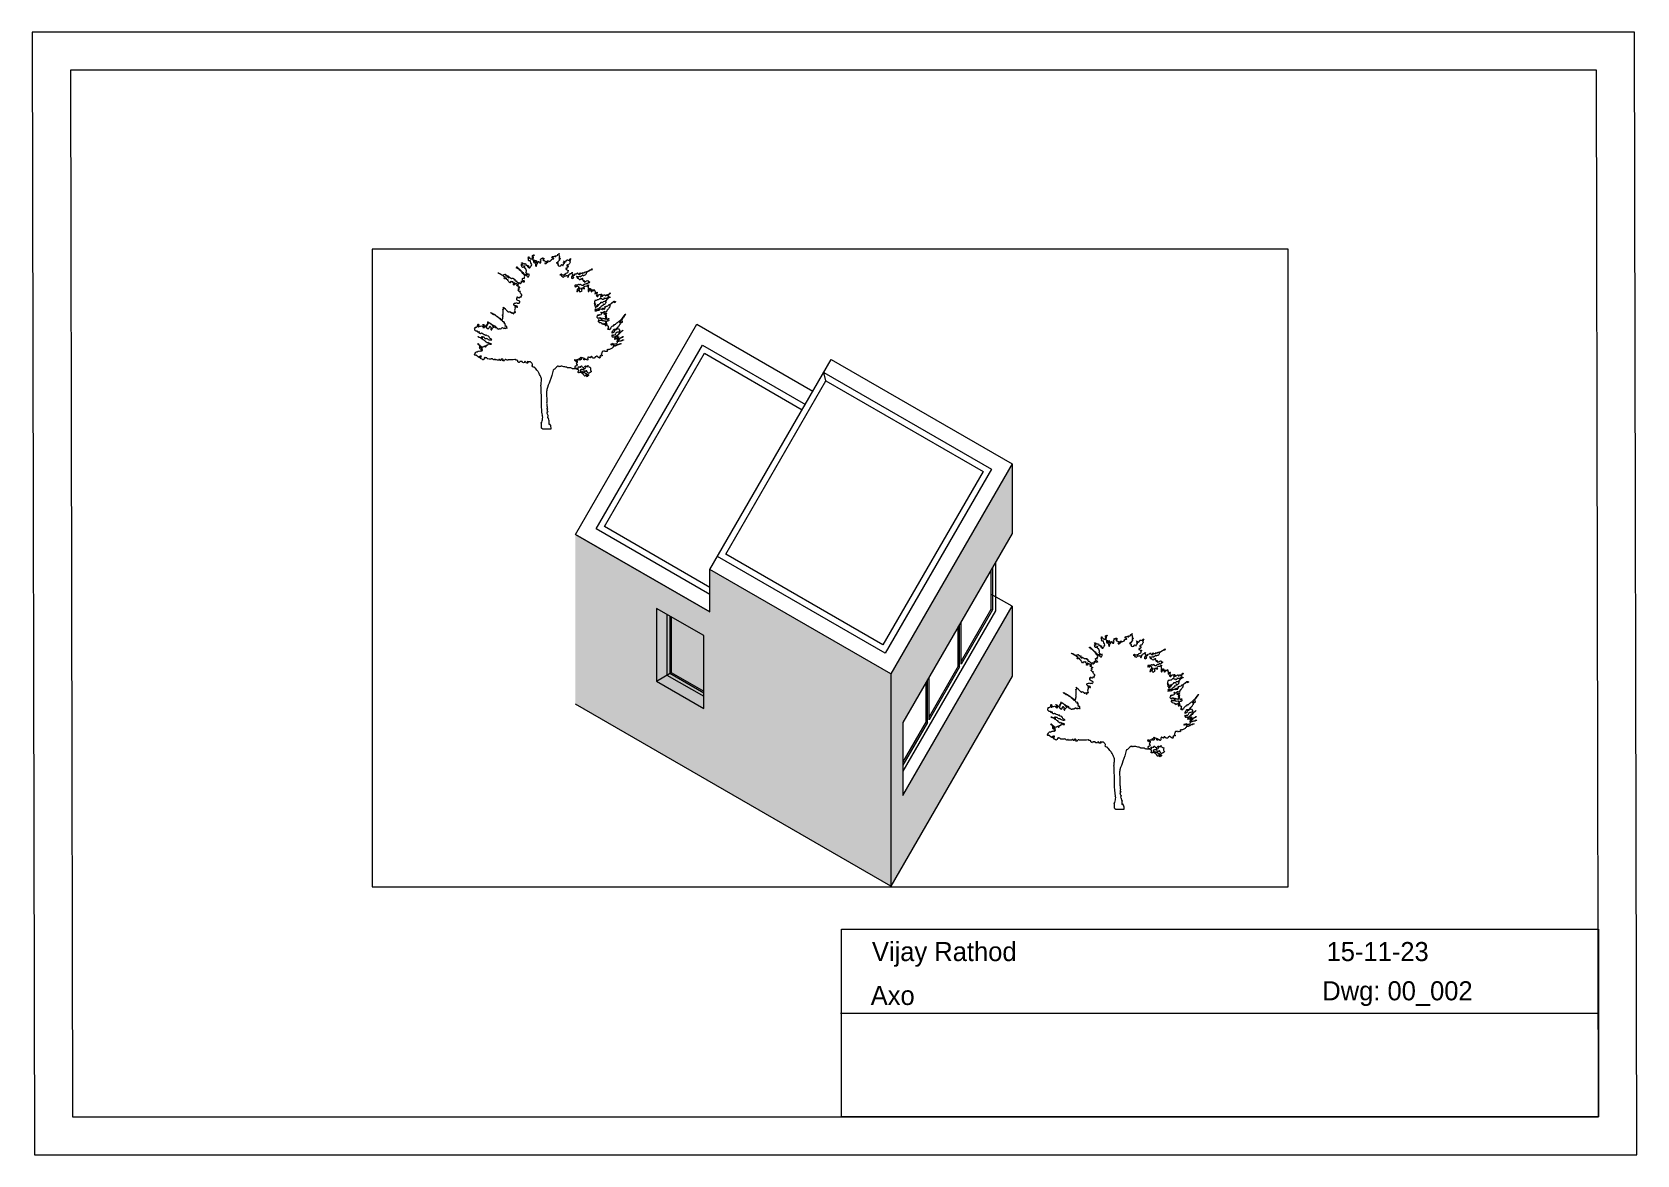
# Paper-space layout '02_Axo_' of a CAD drawing. Header units: millimetres. Extents: x -1 to 420, y 1 to 295.
# The model-space entities are those that its viewports show. They can reach past a viewport. Long polylines and large blocks are cut down to what shows.
import ezdxf

# ---------------------------------------------------------------- set-up
doc = ezdxf.new("R2010")
doc.units = ezdxf.units.MM
for name, color, linetype, lineweight in [('Hatch', 26, 'Continuous', 9), ('medium', 4, 'Continuous', 20), ('No print', 7, 'Continuous', 0), ('thin', 3, 'Continuous', 9)]:
    doc.layers.add(name, color=color, linetype=linetype, lineweight=lineweight)
doc.layers.add('Outer', color=7, linetype='Continuous', lineweight=20, true_color=0x3a0d04)

psp = doc.layouts.new('02_Axo_')

# ---------------------------------------------------------------- texts
at = {"layer": 'No print'}
for s, p in [('Vijay Rathod', (219.01, 51.85)), ('15-11-23', (338.17, 51.85)), ('Dwg: 00_002', (337.05, 41.56)), ('Axo', (218.69, 40.34))]:
    psp.add_text(s, height=5, dxfattribs=at).set_placement(p)

msp = doc.modelspace()

# ---------------------------------------------------------------- hatches: boundary and pattern name
at = {"layer": 'Hatch', "true_color": 0xa953a0}
h = msp.add_hatch(dxfattribs=at)
h.set_pattern_fill('ANSI36', color=215, scale=15, angle=15)
h.set_pattern_definition([(60, (101893.19, 73756.14), (0.4274, 95.9903), [119.0625, -23.8125, 0, -23.8125])])
h.paths.add_polyline_path([(103893.2, 76070.2), (103893.2, 76520.2), (103893.2, 77220.2), (101893.2, 73756.1), (101893.2, 73056.1), (101893.2, 70256.1), (103893.2, 73720.2), (103893.2, 74870.2), (102093.2, 71752.5), (102093.2, 72952.5)])
h = msp.add_hatch(dxfattribs=at)
h.set_pattern_fill('ANSI36', color=215, scale=15, angle=105)
h.set_pattern_definition([(150, (101893.19, 73756.14), (-95.9903, 0.4274), [119.0625, -23.8125, 0, -23.8125])])
h.paths.add_polyline_path([(98914.1, 75476.1), (98914.1, 74776.1), (96697, 76056.1), (96697, 73256.1), (101893.2, 70256.1), (101893.2, 73756.1)])

# ---------------------------------------------------------------- linework, layer by layer
at = {"layer": 'Hatch'}
msp.add_lwpolyline([(100824.8, 78587.6), (100789.1, 78723.7)], dxfattribs=at)
at = {"layer": 'medium'}
for points in [[(98914.1, 74776.1), (96697, 76056.1), (98697, 79520.2), (100611, 78415.2)], [(98914.1, 75064.8), (97038.5, 76147.6), (98788.5, 79178.7), (100486, 78198.7)], [(98914.1, 75180.3), (97175.1, 76184.2), (98825.1, 79042.1), (100436, 78112.1)], [(100914.1, 78940.2), (103893.2, 77220.2), (101893.2, 73756.1), (98914.1, 75476.1)], [(98914.1, 75476.1), (100914.1, 78940.2), (100914.1, 78940.2)], [(100789.1, 78723.7), (103551.7, 77128.7), (101801.7, 74097.6), (99039.1, 75692.6)], [(100825.7, 78587.1), (103415.1, 77092.1), (101765.1, 74234.2), (99175.7, 75729.2)], [(99175.7, 75729.2), (100825.7, 78587.1)], [(103893.2, 77220.2), (103893.2, 76520.2)], [(103893.2, 76520.2), (103893.2, 76070.2)], [(96697, 76056.1), (98914.1, 74776.1)], [(103893.2, 76070.2), (102093.2, 72952.5), (102093.2, 71752.5), (103893.2, 74870.2)], [(98914.1, 74776.1), (98914.1, 75476.1)], [(102093.2, 71752.5), (103893.2, 74870.2)], [(103893.2, 74870.2), (103545, 75071.3)], [(103893.2, 74870.2), (103893.2, 73720.2)], [(103545, 74817.1), (103570, 74810.4)], [(103006.8, 73885), (103028.5, 73872.5)], [(103893.2, 73720.2), (101893.2, 70256.1), (96697, 73256.1)], [(101893.2, 73756.1), (101893.2, 73056.1), (101893.2, 70256.1)], [(102477.8, 72968.8), (102477.8, 73618.8)], [(102093.2, 72952.5), (102093.2, 71752.5)], [(102477.8, 72968.8), (102499.5, 72956.3)]]:
    msp.add_lwpolyline(points, dxfattribs=at)
msp.add_lwpolyline([(98810.1, 74386.1), (98030.7, 74836.1), (98030.7, 73636.1), (98810.1, 73186.1)], close=True, dxfattribs=at)
at = {"layer": 'Outer'}
for points in [[(96436.2, 80601), (96440.8, 80599.1), (96444, 80604), (96444.4, 80606.5), (96445.1, 80610.1), (96440.4, 80609), (96435.6, 80617.7), (96429.9, 80617.9), (96427.8, 80624), (96431.8, 80630.3), (96434.3, 80633.3), (96433.9, 80638.5), (96429.3, 80640.9), (96428.6, 80641.6), (96428, 80642.2), (96427.3, 80642.8), (96428.6, 80646.4), (96427.6, 80649.2), (96425.3, 80652.3), (96417, 80663.4), (96425.9, 80672.9), (96428.6, 80683), (96429.2, 80685.2), (96430.8, 80687.6), (96428, 80689), (96426, 80689.9), (96423.9, 80688.1), (96423.3, 80686.5), (96419.8, 80675.9), (96410.4, 80674.5), (96401.6, 80672.9), (96400.8, 80668.3), (96407, 80663.2), (96404.1, 80662.1), (96396.5, 80659.3), (96391.6, 80650.5), (96382.6, 80651.8), (96374.2, 80653), (96367.2, 80649.9), (96359.7, 80647), (96361.5, 80643), (96364.2, 80643.6), (96366.9, 80643.9), (96369.7, 80644.2), (96373.7, 80646.3), (96374.2, 80641.6), (96374.6, 80637.8), (96371, 80637.6), (96367.8, 80636.7), (96362.9, 80635.1), (96359.8, 80635.1), (96357, 80640.3), (96353.6, 80646.6), (96349.8, 80646.5), (96347.1, 80639.3), (96345.5, 80635.4), (96342.7, 80631.5), (96338.8, 80635.9), (96333, 80642.3), (96326.8, 80639.4), (96320.1, 80639.1), (96312, 80638.7), (96306.6, 80632.1), (96309.6, 80628.1), (96313.4, 80623.1), (96309.1, 80608.6), (96323.6, 80613.2), (96330.4, 80615.4), (96332.5, 80606.9), (96337.7, 80604.9), (96339.2, 80604.4), (96339.2, 80602.3), (96338.2, 80600.9), (96334.4, 80595.8), (96329.4, 80600.6), (96325.9, 80599.6), (96317.1, 80597), (96310.3, 80589.1), (96300.1, 80589.8), (96300.4, 80588.7), (96301.1, 80587.6), (96300.9, 80586.6), (96300.1, 80580.5), (96296.4, 80575), (96298.3, 80568.4), (96298.7, 80566.9), (96297.1, 80563.7), (96294, 80566.7), (96289.1, 80571.5), (96288.6, 80571.3), (96286.3, 80566.3), (96282.8, 80558.6), (96265.9, 80553.1), (96260.4, 80559), (96253.7, 80566.1), (96244.9, 80564.3), (96237.2, 80566.9), (96234.8, 80567.8), (96230.1, 80567.1), (96231.5, 80562.7), (96232.2, 80560.4), (96231, 80553.5), (96237.9, 80556.6), (96241.9, 80558.4), (96247.3, 80560), (96249.2, 80555.4), (96251.2, 80551), (96244.9, 80549.1), (96242.6, 80545.9), (96237.9, 80538.9), (96226, 80538.1), (96224.3, 80531.8), (96220.1, 80516.6), (96207.8, 80524.7), (96200, 80520.9), (96197.9, 80519.9), (96194.9, 80522.2), (96193.6, 80524.9), (96192.1, 80528.2), (96191.1, 80532), (96194.5, 80534.3), (96198.3, 80536.8), (96199.7, 80533.3), (96200.9, 80530.3), (96202.7, 80525.9), (96204.7, 80527.2), (96209.1, 80527.8), (96219.2, 80529.1), (96218, 80540.8), (96226.2, 80541.8), (96224.6, 80548.5), (96215.3, 80542.8), (96216.4, 80547.6), (96218.5, 80556), (96212.1, 80555.3), (96208.5, 80556.8), (96201.1, 80560), (96193.5, 80562.4), (96186.2, 80566.2), (96182.7, 80568.1), (96179.4, 80580.7), (96171, 80570.6), (96169.4, 80568.6), (96165.5, 80573.6), (96162.9, 80575.7), (96160.5, 80577.8), (96159.9, 80582), (96161.8, 80582.8), (96172.5, 80587.3), (96175.8, 80595), (96174.1, 80605.9), (96173.9, 80607.4), (96177.5, 80609.3), (96175.4, 80611.7), (96173.6, 80613.7), (96171.1, 80613), (96168.9, 80612.6), (96165.2, 80611.9), (96159.9, 80607.8), (96158.2, 80610.7), (96151.3, 80622.9), (96151.4, 80609.7), (96149.6, 80608.2), (96147.3, 80606.1), (96146.6, 80602.2), (96145, 80598.6), (96141.8, 80609), (96133.5, 80604.4), (96128, 80606.7), (96125.4, 80601.8), (96136.6, 80598.9), (96128.9, 80594.9), (96120.6, 80590.7), (96122.9, 80583.6), (96122.2, 80577.1), (96121.3, 80570.4), (96125.9, 80572.9), (96131, 80570.9), (96126.7, 80569.5), (96122.5, 80568.1), (96118.2, 80566.7), (96124.5, 80561.6), (96126.7, 80566.5), (96130.2, 80563.6), (96127.2, 80561.2), (96125.1, 80558.4), (96122.4, 80557.7), (96114.8, 80556), (96116.6, 80553.3), (96119.8, 80548.4), (96122.7, 80544), (96130.6, 80540.8), (96126.9, 80534.3), (96123.3, 80528.1), (96117, 80534.3), (96112, 80533.5), (96111.6, 80533.4), (96111.2, 80533.3), (96110.9, 80533.3), (96099.1, 80533.9), (96093.1, 80540.5), (96093.6, 80552.2), (96093.7, 80554.3), (96093.5, 80556.3), (96091.6, 80557.2), (96089.4, 80558.2), (96087.4, 80556.6), (96087.4, 80554.8), (96087.2, 80545.7), (96081.5, 80548.4), (96076.2, 80548.8), (96071.2, 80549.3), (96066.2, 80548.8), (96061.2, 80548.4), (96058.8, 80548.2), (96055.2, 80548.5), (96055.4, 80544.5), (96055.5, 80541.7), (96058.4, 80541.5), (96060.6, 80540.8), (96063.2, 80539.8), (96065.7, 80540), (96068.3, 80541.3), (96073.4, 80543.7), (96075.6, 80540.1), (96076.4, 80536.1), (96077.9, 80528.4), (96068.7, 80520), (96060.8, 80521.9), (96061.1, 80520.8), (96061.1, 80519.6), (96061.5, 80518.7), (96066.3, 80507.2), (96065.5, 80505.5), (96053.6, 80504.6), (96048.6, 80504.3), (96045.3, 80501.4), (96041.3, 80498.3), (96043.2, 80497.1), (96044.8, 80495.3), (96046.4, 80495.4), (96055.6, 80495.7), (96052.8, 80488.2), (96054.2, 80483.6), (96055.2, 80480.1), (96051.8, 80479.3), (96049.6, 80477.8), (96048.2, 80476.9), (96045.9, 80476.8), (96045.9, 80478.4), (96046, 80488.4), (96034.1, 80494.4), (96037, 80504.9), (96039.3, 80513.4), (96037.7, 80520.8), (96032.8, 80527.8), (96029.7, 80532.6), (96027.2, 80536.5), (96019.8, 80536.3), (96010.5, 80536), (96003.9, 80541), (96005.6, 80552), (96006.2, 80555.7), (96006.4, 80560.1), (96010.5, 80561.7), (96014.3, 80563.1), (96017.5, 80559.8), (96019.1, 80557.3), (96024.7, 80548.5), (96028.4, 80538.4), (96039.4, 80534.5), (96042.5, 80536.6), (96045.9, 80538.5), (96047.8, 80542.4), (96045.7, 80546.1), (96038.1, 80546.2), (96039.9, 80552.2), (96042.6, 80561.2), (96050.1, 80563.7), (96060.1, 80562.7), (96055.3, 80568.7), (96046.8, 80564.4), (96044.9, 80573.9), (96044.2, 80577.6), (96036.8, 80570), (96033.1, 80566.3), (96026.8, 80577.7), (96014.7, 80582.3), (96001.7, 80578.3), (95998.7, 80577.4), (95995.6, 80576.2), (95996, 80580), (95997.4, 80592.5), (95989.1, 80605.5), (95998, 80617.6), (95999.4, 80619.5), (95999, 80622.4), (95998.3, 80625.3), (95993.5, 80645.3), (95993.6, 80645.4), (96012.3, 80652.7), (96015.8, 80654.1), (96015.9, 80656.3), (96014.2, 80659), (96012.5, 80661.7), (96011.9, 80666.6), (96007, 80663.6), (96003.7, 80661.7), (96000.9, 80659.7), (95996.9, 80658.8), (95990.5, 80657.3), (95983, 80655.3), (95988.6, 80645.2), (95990.7, 80641.5), (95989.6, 80636.1), (95990.8, 80631.7), (95994.1, 80619.5), (95983.7, 80608.7), (95988.3, 80596.8), (95983.4, 80595.8), (95983.1, 80603.2), (95976.9, 80600.1), (95963.9, 80593.7), (95952.6, 80597.9), (95946.9, 80611), (95943.6, 80618.5), (95934.3, 80620.9), (95933, 80629.9), (95932.7, 80631.9), (95928.4, 80633.8), (95925.6, 80634.9), (95921.9, 80636.3), (95920.4, 80636.4), (95919.8, 80630.6), (95918.6, 80620.4), (95925.6, 80620.3), (95932.1, 80618.8), (95927.6, 80613.6), (95921.4, 80618), (95918.6, 80614.9), (95917.2, 80604.2), (95928.6, 80598), (95924.4, 80586.8), (95923.1, 80583.5), (95926.6, 80578.4), (95923.7, 80572.9), (95921.8, 80569.4), (95926.9, 80565.5), (95932, 80567.5), (95948.1, 80573.9), (95949.6, 80573.6), (95953.1, 80557.4), (95956.3, 80542.7), (95961.4, 80529.4), (95972.3, 80518.4), (95979.1, 80511.5), (95975.3, 80489.9), (95967.5, 80483.7), (95960.2, 80477.9), (95960.5, 80465.2), (95949, 80462.7), (95948.5, 80462.6), (95948.2, 80459.8), (95948.5, 80458.4), (95949.7, 80451.3), (95945.4, 80450.8), (95940.2, 80451), (95935.4, 80451.1), (95930.6, 80451), (95926.1, 80451), (95925.1, 80454.7), (95927.2, 80455.5), (95928.6, 80456.7), (95931, 80458.8), (95933.6, 80461.9), (95931.6, 80464.5), (95928.3, 80468.9), (95927.1, 80463.9), (95925.2, 80462.1), (95922.8, 80459.9), (95920.3, 80461.1), (95919.6, 80463.3), (95917.6, 80470), (95911.6, 80471.1), (95905.6, 80473), (95908.6, 80476), (95911.5, 80475.5), (95914.1, 80475.8), (95917.5, 80476.2), (95921.8, 80473.1), (95923.5, 80479.1), (95924.3, 80482), (95925.3, 80483.9), (95921.5, 80485.5), (95917.8, 80486.9), (95915.9, 80490.6), (95910.7, 80485.9), (95906.3, 80481.8), (95897.7, 80479.8), (95898, 80491.6), (95898.3, 80499.5), (95894.7, 80498.8), (95889.5, 80496), (95885.9, 80494), (95885.7, 80486.8), (95880.5, 80488.7), (95873.7, 80491.3), (95877.7, 80498.1), (95876.8, 80503), (95876.3, 80506), (95877.5, 80509.3), (95876.7, 80512.2), (95874.8, 80518.6), (95872.3, 80524.7), (95863.4, 80520.6), (95861.8, 80519.9), (95858.9, 80519.2), (95858, 80520), (95849.4, 80527.9), (95847.5, 80519.3), (95844.5, 80513.9), (95841.5, 80516.8), (95844.2, 80524.6), (95836.9, 80521.6), (95829.3, 80518.5), (95823.2, 80516.6), (95827.7, 80528.8), (95827.9, 80529.4), (95826.6, 80531.2), (95826, 80531.2), (95818.6, 80531.1), (95813, 80539.4), (95804.6, 80536.2), (95806.6, 80529.1), (95812.1, 80525.4), (95817.2, 80521.4), (95820.3, 80518.9), (95822.8, 80516), (95821.9, 80511.6), (95821, 80507), (95817.4, 80505.7), (95813.5, 80504.9), (95811.6, 80504.6), (95809.6, 80504.4), (95807.8, 80503.9), (95802.7, 80502.6), (95802.3, 80498.6), (95803.8, 80494.8), (95806, 80488.9), (95809.3, 80493.8), (95811.9, 80494.9), (95814.2, 80495.9), (95816.1, 80497.8), (95820.9, 80501.2), (95817.5, 80494.8), (95820.7, 80488.2), (95815.7, 80486.8), (95805.4, 80483.8), (95810.8, 80477.8), (95813, 80474), (95816.1, 80468.5), (95816.3, 80459.1), (95825.3, 80459.5), (95834.4, 80459.9), (95844.1, 80460.3), (95845.9, 80473.7), (95846.5, 80478.2), (95845.5, 80483.5), (95848.2, 80490.2), (95849.9, 80482.8), (95851, 80478), (95856.8, 80475.2), (95864, 80471.8), (95863.3, 80467.4), (95856.1, 80464), (95846.9, 80459.7), (95850.1, 80450.7), (95854.9, 80449.3), (95863, 80446.7), (95864.3, 80431.4), (95876.5, 80438.2), (95877.8, 80438.9), (95878.2, 80436.2), (95878.3, 80434.7), (95878.5, 80422.9), (95888.6, 80414.2), (95888.4, 80401.3), (95888.3, 80397.4), (95890.9, 80394.6), (95886.2, 80391.6), (95875.3, 80384.4), (95875.6, 80374.1), (95886.7, 80366.9), (95891.1, 80364), (95899.1, 80358.9), (95898.6, 80357.7), (95893.8, 80346.6), (95905, 80348.3), (95908.6, 80344.4), (95914.9, 80337.7), (95920.2, 80341.9), (95925.2, 80346.9), (95927.2, 80348.9), (95929.8, 80350), (95932.5, 80348.5), (95935.5, 80346.8), (95934.2, 80343.9), (95934.6, 80341.3), (95938, 80319.7), (95919.2, 80309.8), (95910, 80293), (95919.9, 80319.4), (95896.4, 80316.6), (95885.3, 80324), (95888.6, 80328.4), (95893.8, 80321.9), (95896.8, 80326.5), (95893.9, 80332.2), (95887.1, 80326.6), (95883.8, 80331.1), (95885.3, 80334.3), (95888.6, 80332.8), (95890.9, 80334.1), (95893.2, 80335.4), (95893.9, 80337.5), (95893.4, 80339.9), (95893, 80341.8), (95891.5, 80344.7), (95890.1, 80343.8), (95879.9, 80337.3), (95881.6, 80348.4), (95878.1, 80352.9), (95873.6, 80346.9), (95876.4, 80340.7), (95874.6, 80335.5), (95873.4, 80331.9), (95872.6, 80327.9), (95868, 80326.8), (95863.3, 80325.6), (95862.2, 80329.6), (95860.2, 80332.1), (95857.2, 80335.7), (95854.7, 80339.7), (95851.5, 80342.9), (95842.4, 80352.3), (95840.3, 80366), (95827.3, 80374), (95817.7, 80379.9), (95816, 80396.1), (95802.3, 80401.6), (95790.8, 80406.3), (95785.6, 80419.1), (95776, 80426.8), (95762.2, 80437.8), (95747.3, 80447.8), (95737.7, 80463.2), (95735.9, 80466.1), (95734.3, 80471), (95730.5, 80468.2), (95726.7, 80465.5), (95721.3, 80462.6), (95721.4, 80457.1), (95721.5, 80454.1), (95724, 80450.3), (95726.6, 80448.6), (95730.8, 80445.7), (95730.3, 80449.9), (95730.6, 80452.4), (95730.7, 80454.1), (95732.1, 80454), (95733, 80453.2), (95737.9, 80448.7), (95747.8, 80449.1), (95747.5, 80439.5), (95747.4, 80435.6), (95749.1, 80434.9), (95752, 80434.4), (95765.1, 80432.4), (95774.7, 80423.6), (95781.4, 80413.9), (95791.7, 80399), (95808, 80390.8), (95818.1, 80374.7), (95825, 80363.5), (95837, 80353.5), (95845.5, 80341.7), (95848.5, 80337.4), (95849.5, 80332.2), (95854.2, 80328.6), (95862.3, 80322.5), (95863.1, 80310.1), (95855.9, 80303.8), (95852.9, 80301.1), (95848.7, 80299.6), (95850.4, 80295.5), (95852.4, 80290.4), (95857.8, 80296.8), (95861.8, 80293.3), (95857.7, 80290.6), (95853.9, 80288.2), (95850.3, 80285.7), (95848, 80284.1), (95846.5, 80282.3), (95847.6, 80278.9), (95849.9, 80272.5), (95849.6, 80272.5), (95844.1, 80268.7), (95843.9, 80269.5), (95843.6, 80270.2), (95843.7, 80270.9), (95844.3, 80275.7), (95844.7, 80280.8), (95839.3, 80282.8), (95833.2, 80285.1), (95830.3, 80278.4), (95825.4, 80276.6), (95821.2, 80274.9), (95822.7, 80270.9), (95824.4, 80267.7), (95826.9, 80262.9), (95825.6, 80257.8), (95825.3, 80253), (95824.7, 80244.1), (95829.7, 80239.9), (95837, 80238.9), (95841.1, 80238.3), (95844.6, 80236.2), (95848.9, 80236), (95855.2, 80235.7), (95854.9, 80229.2), (95856.4, 80224.4), (95857.5, 80220.7), (95854.8, 80220.9), (95853.9, 80221.5), (95847.3, 80225), (95841.9, 80222.4), (95835.8, 80219.7), (95831.5, 80217.7), (95827, 80219.8), (95823.5, 80223.7), (95819.3, 80228.4), (95815.2, 80233.4), (95806.9, 80236.5), (95811.9, 80225.4), (95803.3, 80215.9), (95808.8, 80206.2), (95809.9, 80204.3), (95807, 80202.1), (95805.5, 80203.1), (95796.9, 80208.5), (95797, 80200.5), (95795.4, 80196.4), (95792, 80187.9), (95785.7, 80193.3), (95780.8, 80193.2), (95778.1, 80193.1), (95774.8, 80195.3), (95776, 80199.5), (95777.1, 80203.4), (95783.2, 80208.9), (95776.8, 80210.8), (95772.2, 80212.2), (95773.9, 80203.4), (95771, 80200), (95770.6, 80199.5), (95769.9, 80199.1), (95769.3, 80198.6), (95767.4, 80198.6), (95766.9, 80200.2), (95766.3, 80201.5), (95764.4, 80205), (95762.2, 80209.5), (95757.8, 80207.1), (95753.4, 80204.7), (95758.6, 80201.5), (95758.8, 80198.9), (95759.1, 80194.3), (95756.6, 80189.5), (95758.8, 80184.6), (95758.9, 80184.4), (95756.9, 80182.7), (95756.5, 80182.9), (95755.2, 80183.5), (95753.3, 80185.3), (95753.5, 80185.7), (95757.1, 80192.7), (95737.6, 80197.5), (95751.5, 80205.6), (95752.4, 80206.2), (95749.8, 80207.7), (95749.1, 80208.9), (95741.4, 80220.9), (95723.7, 80220.8), (95717.8, 80235.1), (95717.3, 80236.2), (95713.5, 80236.6), (95711.4, 80236.3), (95703.2, 80235), (95697.5, 80235.6), (95696.2, 80246.3), (95695.8, 80249.7), (95696.3, 80252.5), (95696.4, 80255.7), (95696.6, 80259.9), (95696, 80264.6), (95691.5, 80266.5), (95687.2, 80268.3), (95685.6, 80264.2), (95683.7, 80261.5), (95682.8, 80260.2), (95682.1, 80258.9), (95680.2, 80259.2), (95678.5, 80260.2), (95678.7, 80261.7), (95678.9, 80263.2), (95680.7, 80278.3), (95679.1, 80280.5), (95663.9, 80281.4), (95656.8, 80281.9), (95649.3, 80283.1), (95643, 80277.8), (95641.3, 80276.3), (95637.1, 80275.1), (95636.9, 80276.8), (95635.4, 80291), (95625.5, 80287.7), (95616.5, 80287.7), (95613.1, 80287.8), (95611.8, 80292.5), (95609.6, 80295), (95606.2, 80298.7), (95603.3, 80303.3), (95597.5, 80303.2), (95594.8, 80294.6), (95607.4, 80295), (95604.9, 80286.6), (95599.2, 80289.1), (95593.6, 80292.4), (95587.3, 80289), (95589.1, 80297.3), (95573.2, 80302.4), (95583.3, 80312.3), (95585.2, 80314.1), (95587.1, 80316.6), (95584.6, 80319.2), (95583.4, 80320.4), (95581, 80321.5), (95579.5, 80321.2), (95575.9, 80320.4), (95577.2, 80317), (95577, 80314.5), (95576.5, 80307.5), (95572, 80306.3), (95562, 80305.9), (95575.8, 80313.9), (95570, 80318.8), (95563.7, 80322.9), (95558.4, 80326.4), (95557.1, 80338.1), (95546.6, 80331.7), (95545.6, 80331.1), (95545.1, 80333), (95545.5, 80334.1), (95547.7, 80340.3), (95538.3, 80339.8), (95538.9, 80345.4), (95539, 80346.4), (95536.4, 80347.1), (95534.9, 80346.2), (95533.2, 80345.1), (95534, 80343.6), (95534.6, 80342.1), (95535.4, 80340.1), (95536.9, 80337.9), (95533.3, 80335.7), (95531.9, 80338.7), (95528.7, 80339.1), (95526, 80340.4), (95519.5, 80343.4), (95513.3, 80340.7), (95513.4, 80334.4), (95513.6, 80324), (95508.7, 80327.1), (95503.5, 80328.9), (95476, 80338.5), (95454.4, 80359.7), (95426.7, 80368.5), (95418.2, 80371.1), (95417.8, 80364.2), (95427, 80360.6), (95441.1, 80355.1), (95454, 80348.1), (95467.1, 80340.9), (95480.6, 80333.5), (95494.1, 80326), (95507.7, 80318.7), (95510.3, 80317.3), (95512.2, 80315.8), (95511.8, 80312.6), (95510.4, 80300.9), (95515.4, 80299.4), (95524.5, 80304.7), (95529.1, 80307.4), (95534.6, 80307.3), (95536.7, 80303.1), (95539, 80298.6), (95533.1, 80297.6), (95530, 80295.8), (95528.7, 80295), (95527.2, 80294.4), (95526.1, 80293.5), (95519.5, 80287.9), (95520.1, 80275.1), (95527.8, 80272.5), (95533.1, 80270.7), (95540.2, 80271.8), (95543.9, 80276.9), (95547.8, 80282.3), (95552.2, 80279.6), (95556.2, 80279), (95559.7, 80278.4), (95561.8, 80274.7), (95561.8, 80271.3), (95561.9, 80262.3), (95566.3, 80255.9), (95574.4, 80253.7), (95579.1, 80252.4), (95583.6, 80250.5), (95588.9, 80248.6), (95584.3, 80246.7), (95577.1, 80247.2), (95584, 80240.3), (95589.7, 80234.7), (95599.3, 80229.2), (95599.9, 80222.9), (95601.3, 80207.4), (95611.9, 80207.5), (95622.1, 80205.5), (95622.8, 80205.3), (95623.8, 80206.5), (95624.3, 80206.9), (95624.4, 80212), (95618.3, 80210.1), (95617.7, 80212.6), (95622.1, 80220.5), (95632.5, 80220.1), (95635.3, 80229.8), (95636.8, 80220.4), (95640.5, 80217.3), (95649.5, 80220.6), (95655.3, 80222.7), (95662.1, 80222.1), (95669.9, 80220.4), (95662.3, 80213), (95663.5, 80205), (95669, 80199.3), (95674.7, 80193.2), (95678.7, 80201.9), (95683.5, 80203.7), (95685.2, 80204.4), (95686.8, 80206.2), (95688.6, 80204.8), (95691, 80202.8), (95689.5, 80200.6), (95688.4, 80198.5), (95686, 80193.9), (95681.6, 80191.4), (95677.4, 80188.6), (95669.4, 80183.2), (95673.5, 80176.6), (95675.8, 80170.2), (95678.5, 80162.6), (95683.1, 80168.4), (95687, 80168.6), (95695.6, 80169.1), (95694.1, 80175.8), (95693.5, 80180.5), (95692.2, 80190), (95700.2, 80192.4), (95705.3, 80195.3), (95711.1, 80198.5), (95710.7, 80190.9), (95712.8, 80187.8), (95715.2, 80184.3), (95718.3, 80183.1), (95721.4, 80186.1), (95726.4, 80191), (95730.7, 80187), (95730.9, 80183.6), (95731.5, 80175.1), (95736.1, 80174.9), (95742.4, 80175.5), (95745.7, 80175.9), (95748.4, 80174.4), (95749.8, 80170.7), (95746.5, 80168.1), (95743, 80166.1), (95738.6, 80165.5), (95735.2, 80165.1), (95729.3, 80163), (95731.1, 80160.6), (95734.1, 80156.4), (95734, 80149.2), (95740.4, 80147.9), (95745, 80147), (95745.6, 80151.5), (95747, 80154.5), (95748.5, 80157.5), (95748.9, 80162.7), (95752.9, 80161.9), (95758.5, 80160.8), (95754.2, 80156.3), (95753.9, 80153.5), (95753.2, 80146.2), (95757.3, 80141.1), (95760.8, 80135.6), (95764.3, 80130), (95768, 80134.9), (95771.8, 80135.2), (95778.7, 80135.6), (95783, 80133.1), (95778.9, 80124), (95774.7, 80134.5), (95769.9, 80124.8), (95765.1, 80125.2), (95760.2, 80125.6), (95756.9, 80122.5), (95755.8, 80118.3), (95754.3, 80112.8), (95759.1, 80112.4), (95762.8, 80111.4), (95767.4, 80110.1), (95770.1, 80106.6), (95770.4, 80102.3), (95770.8, 80097.1), (95765.9, 80096.8), (95762.2, 80096), (95758.1, 80095.2), (95755.7, 80092), (95752.9, 80089.6), (95747.4, 80084.8), (95747.2, 80080.6), (95755, 80078.1), (95759.5, 80076.6), (95762.3, 80073.3), (95763.1, 80069.1), (95765, 80059.2), (95772.8, 80058.7), (95779.8, 80059.4), (95783.5, 80059.7), (95786.6, 80058), (95790.8, 80058.6), (95785.6, 80054.9), (95783.7, 80050.2), (95786.1, 80044.9), (95789.8, 80036.6), (95794.1, 80028.6), (95798, 80020.5), (95799.4, 80017.5), (95801.6, 80015), (95804.7, 80014.6), (95817.5, 80012.7), (95815.2, 80004.8), (95811.4, 79997.1), (95810.2, 79994.6), (95811.8, 79985.7), (95803.5, 79991.6), (95801.7, 79992.8), (95801.5, 79989.2), (95801.7, 79987.5), (95802.1, 79984.1), (95803.4, 79980.7), (95803.3, 79977.3), (95803.2, 79973), (95804.1, 79967.2), (95799.2, 79965.1), (95794.7, 79963.2), (95792.6, 79968.2), (95789.5, 79970.9), (95787, 79973.2), (95780.8, 79979.5), (95779.1, 79971.4), (95776.5, 79959.5), (95775.4, 79952.1), (95760.8, 79961.7), (95756.4, 79964.6), (95747.7, 79961.7), (95743.3, 79969), (95741.8, 79971.5), (95737.3, 79975.2), (95734.7, 79971.9), (95731.2, 79967.4), (95737.4, 79967.1), (95739.7, 79965.3), (95741.4, 79964), (95744.2, 79963.3), (95743.2, 79960.3), (95742.5, 79958.2), (95740.2, 79958), (95738.3, 79958.2), (95727.6, 79959.5), (95728.1, 79952), (95729.6, 79945.8), (95731.2, 79939.3), (95732.2, 79933.1), (95732, 79926.5), (95732, 79924.4), (95733, 79920.9), (95734.4, 79920.4), (95744.8, 79916.6), (95751.7, 79906), (95764.9, 79907), (95779.7, 79908.2), (95785.4, 79898.9), (95781.6, 79884.5), (95780.1, 79878.8), (95772.8, 79878.2), (95772.5, 79876), (95770.4, 79863.1), (95762.5, 79867.5), (95755.9, 79869.8), (95751.9, 79871.2), (95748.5, 79871.7), (95744.9, 79869.6), (95734.6, 79863.7), (95729.2, 79866.3), (95729.8, 79879), (95722.7, 79874.3), (95717.2, 79868.2), (95708.2, 79870.3), (95699.5, 79872.4), (95683.9, 79866), (95681.2, 79859.7), (95677.6, 79851.2), (95681.9, 79839.2), (95690, 79831.7), (95698.2, 79824.1), (95706.7, 79820.9), (95718.1, 79822.4), (95729.4, 79823.9), (95740.6, 79815.6), (95741.1, 79807.7), (95741.3, 79804.6), (95741.6, 79801.1), (95737.9, 79799.8), (95734.8, 79798.8), (95732.9, 79801.1), (95731.6, 79803.6), (95726.3, 79813.5), (95714.2, 79811.9), (95706.5, 79818), (95703.4, 79820.5), (95699.6, 79816.7), (95698.3, 79812.6), (95700.2, 79809.5), (95703.6, 79813.6), (95705.5, 79810.8), (95697.5, 79803.5), (95697.5, 79803.4), (95706.3, 79796.1), (95708.7, 79794.2), (95710.1, 79792.5), (95708.4, 79789.3), (95702.7, 79778.9), (95704.4, 79765.5), (95695.1, 79756.5), (95693.6, 79755), (95693.8, 79752.7), (95695.7, 79751.5), (95704.4, 79745.7), (95708.1, 79739.4), (95698.3, 79731.2), (95696.7, 79729.8), (95694.9, 79727.5), (95696.9, 79725.2), (95698.4, 79723.5), (95700.4, 79724.5), (95702.2, 79725.1), (95705, 79726.1), (95708.4, 79728.7), (95709.8, 79724.1), (95711, 79720.3), (95707.4, 79718.4), (95704.8, 79717.3), (95699.3, 79715), (95693.6, 79713.9), (95689.4, 79720), (95688.3, 79721.6), (95687.1, 79723.5), (95684.9, 79722.1), (95683.2, 79720.9), (95682.6, 79718.6), (95683.5, 79716.9), (95685.8, 79713.1), (95686.2, 79708.4), (95682.8, 79706.5), (95674.4, 79702.1), (95677.8, 79695.2), (95678.1, 79687.1), (95672.3, 79694.4), (95660.4, 79696.7), (95669, 79709.6), (95663, 79705.7), (95658.6, 79702), (95655.5, 79710.7), (95654.6, 79713.3), (95650.4, 79714.9), (95646.7, 79713.1), (95647.6, 79710.7), (95648.4, 79708.6), (95649.1, 79706.8), (95637.1, 79706.1), (95629.5, 79710), (95632.3, 79723.4), (95627, 79723.7), (95622.9, 79720.1), (95618.3, 79721.9), (95618.6, 79724.9), (95623.1, 79724.1), (95622.1, 79727.2), (95621.6, 79729), (95619.6, 79729.2), (95618.3, 79728.5), (95610.7, 79724.3), (95605.1, 79727.3), (95601.1, 79734.3), (95597.8, 79730.3), (95601.2, 79722.4), (95594.5, 79723.3), (95588.8, 79724.2), (95582, 79727), (95578.3, 79731.3), (95567.4, 79743.9), (95554.3, 79754.4), (95544.5, 79768.2), (95534.3, 79782.4), (95519.6, 79792.3), (95504, 79805.1), (95508.2, 79795), (95513, 79789.5), (95519.8, 79785.4), (95522.4, 79783.8), (95526.4, 79781.3), (95523.2, 79777.1), (95520.4, 79773.4), (95518.5, 79774.7), (95515.1, 79777.7), (95513.4, 79779.3), (95506.3, 79784.4), (95505.1, 79780), (95502.9, 79771.7), (95496.6, 79763.1), (95502.5, 79753.9), (95504.4, 79751), (95506.9, 79748.1), (95506.1, 79744.5), (95501.5, 79725), (95510.4, 79705.2), (95504.1, 79685.3), (95501.7, 79677.9), (95504.9, 79668.8), (95490.8, 79673), (95495.1, 79666.7), (95504.2, 79667.1), (95503.3, 79658.7), (95501.4, 79640.3), (95498.6, 79622.1), (95493.2, 79604.3), (95490.6, 79595.6), (95486.6, 79592.7), (95478.4, 79598.8), (95465.2, 79608.6), (95451.6, 79618.1), (95438.2, 79627.8), (95425.2, 79637.2), (95412.9, 79647.7), (95399.3, 79656), (95387.1, 79663.5), (95375.1, 79670.7), (95365.5, 79681.4), (95363.7, 79683.3), (95362.4, 79686.4), (95359.2, 79685.6), (95348.5, 79683.2), (95343.1, 79689.9), (95337.9, 79697.2), (95336.4, 79699.3), (95333.9, 79703.2), (95332, 79700.7), (95327.7, 79694.9), (95324.5, 79699.7), (95322.9, 79701.6), (95316.1, 79709.6), (95306.4, 79712.2), (95297.5, 79716.2), (95296.9, 79715.6), (95296.3, 79715), (95295.6, 79714.4), (95298.7, 79709.3), (95302.9, 79704.3), (95308.2, 79703), (95325.4, 79698.8), (95334.2, 79680.8), (95352.5, 79677.7), (95358.1, 79676.7), (95365.9, 79674.5), (95370.8, 79669.8), (95385.3, 79655.8), (95404.8, 79649.2), (95419.2, 79635.3), (95431.2, 79623.8), (95445.2, 79614.6), (95457.2, 79602.8), (95465.9, 79594.2), (95472, 79581.6), (95487.3, 79580), (95491.9, 79579.5), (95500.9, 79576), (95498.5, 79565.1), (95497.5, 79560.8), (95502.7, 79553.9), (95510.3, 79559.9), (95512.5, 79561.6), (95516, 79565.2), (95517.2, 79560), (95519.1, 79551.6), (95524.4, 79550.1), (95532, 79551.6), (95530.5, 79547.4), (95527.4, 79547.3), (95525.4, 79545.6), (95523.3, 79543.9), (95520.9, 79542), (95522.1, 79538.9), (95523.4, 79535.5), (95526.5, 79533.4), (95530, 79533.2), (95542.2, 79532.3), (95544.9, 79528.3), (95538.1, 79518.8), (95534.4, 79513.6), (95535, 79511.2), (95538.5, 79506.2), (95542.4, 79500.7), (95547.9, 79493.7), (95540.6, 79486.3), (95548.5, 79486.6), (95556.8, 79496.6), (95564.3, 79485.3), (95566.3, 79482.3), (95568.1, 79481), (95564.6, 79476.2), (95559.1, 79468.8), (95565.5, 79461.9), (95572.2, 79456.2), (95566.8, 79452.3), (95562.5, 79451.6), (95558.4, 79457.2), (95555.8, 79460.8), (95552.4, 79462.1), (95548.9, 79458.6), (95540, 79449.7), (95536.6, 79449.8), (95527.8, 79459), (95526.9, 79460), (95524.3, 79459.4), (95522.4, 79459.6), (95523.3, 79455.1), (95523.3, 79450.7), (95519, 79445.2), (95521.7, 79455.3), (95517, 79459.1), (95509.4, 79458.3), (95502, 79457.6), (95497.7, 79463.3), (95491.6, 79464.9), (95490.9, 79465.1), (95489.1, 79463.8), (95489, 79463.1), (95488.4, 79457.8), (95485.5, 79458.5), (95481.7, 79459.5), (95478.2, 79460.4), (95476.8, 79458), (95477.1, 79454.7), (95477.4, 79452.2), (95476.8, 79448.7), (95474.9, 79448.9), (95465.9, 79449.7), (95456.9, 79444.2), (95448.6, 79448), (95443.4, 79450.3), (95440.2, 79449.7), (95437.8, 79446), (95432.5, 79437.9), (95426.9, 79441.2), (95421.1, 79444.8), (95418.6, 79446.4), (95416, 79450.1), (95413.8, 79449.9), (95399.7, 79448.4), (95392.3, 79454.1), (95392.9, 79470.8), (95388.9, 79465.3), (95386.4, 79456.3), (95382, 79468), (95380.4, 79472.1), (95378, 79465.1), (95375, 79466.5), (95375.4, 79468.4), (95375.4, 79470.1), (95376, 79471.4), (95383.8, 79488.5), (95382.3, 79489.5), (95364, 79495.8), (95347.5, 79501.4), (95328.6, 79502.9), (95316.6, 79518.7), (95312.4, 79524.4), (95305.9, 79527.3), (95298.8, 79528.4), (95307.1, 79521.2), (95315.1, 79513.6), (95323.7, 79506.8), (95329.3, 79502.3), (95336.3, 79499.6), (95335.3, 79490.2), (95335, 79487.7), (95336.2, 79482.4), (95341.5, 79486.6), (95342.7, 79487.6), (95345.3, 79488.1), (95345.4, 79486.7), (95346.5, 79478.5), (95354.9, 79479.1), (95359.6, 79474.3), (95345.7, 79479.3), (95340.5, 79469.6), (95331.5, 79462.3), (95321.6, 79454.4), (95321.5, 79445.5), (95318.8, 79436.2), (95317.4, 79431.4), (95317, 79425.3), (95309.8, 79428.7), (95303.8, 79431.5), (95298.3, 79439.8), (95302.7, 79443.3), (95314.5, 79453), (95298.9, 79462), (95304.1, 79470.8), (95305, 79472.3), (95302.6, 79472.8), (95301, 79472.3), (95293.4, 79469.9), (95294.8, 79478.2), (95294.4, 79480), (95292.9, 79487.3), (95293.7, 79487.4), (95285.6, 79489.4), (95283, 79468.1), (95268.9, 79454.3), (95255.1, 79440), (95251.7, 79443.1), (95253.4, 79446.6), (95252.4, 79449.2), (95250.1, 79454.6), (95250.2, 79462.9), (95240.1, 79459), (95234.7, 79457), (95229.2, 79460.7), (95227.2, 79464.2), (95223.6, 79470.2), (95225.6, 79478.5), (95228.7, 79483.8), (95238.9, 79500.8), (95245.3, 79519.5), (95255.4, 79536.4), (95261.5, 79546.7), (95267.1, 79547.9), (95277.1, 79541.6), (95284.3, 79537.1), (95291.5, 79532.9), (95298.7, 79528.5), (95298.4, 79529.9), (95298.6, 79532), (95297.8, 79532.7), (95286, 79541.8), (95271.8, 79547.2), (95260.4, 79557.1), (95258.3, 79558.8), (95252.3, 79561.7), (95247.8, 79557.4), (95249.5, 79552.3), (95269.9, 79549.7), (95250, 79542.2), (95249.5, 79542), (95249.6, 79540.1), (95249.4, 79539), (95245.7, 79516.7), (95228.4, 79501.9), (95218.8, 79482), (95218.1, 79487.4), (95216.1, 79491.5), (95211, 79490.8), (95204.2, 79489.9), (95208.4, 79485.2), (95208.9, 79481.9), (95209.2, 79480.1), (95208.6, 79478.8), (95206.7, 79478.6), (95205.7, 79478.6), (95203.9, 79479.2), (95203.8, 79479.8), (95201.3, 79492.6), (95188.6, 79498.8), (95183.8, 79510.2), (95180.8, 79517.5), (95177.2, 79525.5), (95167, 79518), (95172.2, 79510.8), (95177.3, 79503.5), (95184.4, 79497.8), (95186.3, 79496.3), (95187.8, 79494), (95186.8, 79491.8), (95182.7, 79482.9), (95188.2, 79480.2), (95195.1, 79478), (95197.3, 79477.4), (95199.6, 79476.3), (95199.7, 79473.5), (95199.8, 79470.8), (95197.4, 79469.8), (95195.4, 79468.7), (95187.3, 79464.2), (95179.5, 79466.6), (95171.8, 79469.3), (95172.3, 79473.8), (95179.2, 79473), (95178, 79478.1), (95172.4, 79479.4), (95170.3, 79473.9), (95163.4, 79470.4), (95170.6, 79479.7), (95168.9, 79485.8), (95162, 79489), (95152.4, 79493.5), (95142.1, 79500.5), (95132.2, 79488.8), (95131.1, 79487.6), (95128.5, 79486.7), (95126.9, 79487), (95115.4, 79489.4), (95106.7, 79485.1), (95099.3, 79476.8), (95097.9, 79475.2), (95095.6, 79475.7), (95093.9, 79476.6), (95091.9, 79477.7), (95091.1, 79480.1), (95092.4, 79481.5), (95096.2, 79485.9), (95095.9, 79492.5), (95100.5, 79496.4), (95108.4, 79503.1), (95117.5, 79509.7), (95100.1, 79516.2), (95097, 79517.3), (95097.7, 79524.9), (95091, 79521.5), (95085.6, 79518.7), (95085.6, 79514.9), (95084.8, 79509.6), (95083, 79497.4), (95089.5, 79480.2), (95068.5, 79477.6), (95066.8, 79477.4), (95065.5, 79475.2), (95063.8, 79474.3), (95061.1, 79473), (95058.4, 79472.2), (95055, 79472.8), (95043, 79475.1), (95038.2, 79470), (95041.4, 79458.8), (95041.7, 79457.9), (95041.6, 79455.9), (95041.2, 79455.7), (95029.4, 79451.5), (95037.4, 79442.6), (95036.9, 79436.1), (95035.6, 79420.5), (95054.7, 79403.2), (95069.6, 79406.8), (95079.9, 79409.4), (95084.2, 79406.7), (95084.1, 79396.3), (95084.1, 79391.6), (95085.4, 79387.8), (95091.2, 79387.8), (95095.5, 79387.8), (95099.1, 79389.3), (95099.2, 79394.1), (95099.3, 79397.2), (95099.3, 79399.4), (95103.2, 79399.1), (95106, 79398.9), (95110.2, 79398.1), (95109.8, 79395.9), (95108.9, 79390.4), (95118.2, 79386.9), (95111.7, 79380.5), (95108.7, 79377.6), (95112.8, 79374.3), (95116, 79372.6), (95119, 79371.1), (95123.1, 79371.7), (95125.1, 79368.3), (95128.9, 79362.1), (95131.8, 79365.8), (95134.8, 79369), (95145.7, 79380.5), (95147.7, 79379.8), (95157.4, 79366.2), (95166.1, 79354), (95182, 79355), (95194.2, 79349.2), (95197.5, 79347.7), (95201.7, 79348), (95204.8, 79343.8), (95211.5, 79334.9), (95216.8, 79334.4), (95220.2, 79342), (95223.8, 79350.1), (95225, 79348.2), (95229.2, 79342.2), (95236.9, 79331.1), (95245.8, 79320.9), (95261.8, 79323.8), (95264.3, 79324.2), (95267.2, 79323.3), (95266.6, 79320.5), (95263.2, 79304.9), (95276.8, 79307.2), (95285.3, 79302.5), (95278, 79299.4), (95278.1, 79297.8), (95283.9, 79291.7), (95294.2, 79280.9), (95309.5, 79278.5), (95320.6, 79265.6), (95308.7, 79267.7), (95299.6, 79259.5), (95289.3, 79261.8), (95268.7, 79266.4), (95248.7, 79272.8), (95232.5, 79287.4), (95231.2, 79288.5), (95228.9, 79291.4), (95228.1, 79289.6), (95224.3, 79280.7), (95217.7, 79286.7), (95215.2, 79288.6), (95206.4, 79295.5), (95192.3, 79295.2), (95188.1, 79308.6), (95187.3, 79311.1), (95181.6, 79314.7), (95180, 79313.9), (95171.2, 79309.9), (95165.6, 79315), (95159.3, 79319.3), (95155.9, 79321.6), (95152.6, 79319.5), (95150.6, 79316.1), (95148.5, 79312.5), (95150.2, 79310.3), (95153.8, 79309.2), (95160.7, 79307.1), (95157.1, 79297), (95164.8, 79294.8), (95166.2, 79294.4), (95163.2, 79289.4), (95161.2, 79287.1), (95158.3, 79283.7), (95154.5, 79284.5), (95152.2, 79287.3), (95144.8, 79296.3), (95133.2, 79301.9), (95124.3, 79304.2), (95112.7, 79307.2), (95104.3, 79313.1), (95094.9, 79318.9), (95093, 79320), (95088.3, 79321.2), (95085.5, 79316.4), (95094.1, 79311.9), (95100.3, 79303.6), (95109.9, 79301.8), (95123.8, 79299.2), (95134.9, 79291.1), (95147.1, 79285), (95156.9, 79280.1), (95163.2, 79269.6), (95172.9, 79266.3), (95195.1, 79258.8), (95207.7, 79240.7), (95222.1, 79224.8), (95232.8, 79213.1), (95243.9, 79210.7), (95257.3, 79221.4), (95259.5, 79212), (95264.7, 79205.6), (95274.8, 79207.2), (95286, 79208.8), (95295.3, 79205.4), (95304.3, 79199.4), (95306.9, 79197.6), (95312.2, 79198.3), (95310.7, 79193.3), (95309.6, 79189.2), (95305, 79189.3), (95301.8, 79190.2), (95295.8, 79191.9), (95289.9, 79191.6), (95284.2, 79190.1), (95282.5, 79193.8), (95292.6, 79195.6), (95285.5, 79198), (95279.6, 79199.9), (95270.2, 79204.1), (95269.7, 79192), (95263.2, 79192), (95260.2, 79201.7), (95255.1, 79197.3), (95250.4, 79193.3), (95260.2, 79192.3), (95260.2, 79187.4), (95256.3, 79187.4), (95253.6, 79186.2), (95251, 79182.4), (95246.9, 79176.4), (95239.1, 79170.9), (95232.7, 79173.8), (95223.8, 79177.9), (95223.4, 79173.8), (95222.7, 79167.8), (95222.3, 79164), (95222.9, 79160), (95222.1, 79156.3), (95221.4, 79153.1), (95223.6, 79146.9), (95218, 79147.9), (95215.9, 79148.2), (95206.1, 79148.2), (95210, 79156.8), (95210.9, 79158.8), (95208.9, 79161.9), (95208.3, 79161.1), (95202.8, 79154.2), (95202.4, 79166.4), (95197.7, 79163), (95198.8, 79156.7), (95197.9, 79151.4), (95188.9, 79155.3), (95188.1, 79155.7), (95186.5, 79155), (95185.7, 79154.3), (95178, 79147.3), (95167.2, 79151.4), (95158.7, 79146.9), (95155, 79144.9), (95151.5, 79146.9), (95148.9, 79150.5), (95143.5, 79157.7), (95135.6, 79162.8), (95128.5, 79167.2), (95115.4, 79175.3), (95106, 79186), (95097.4, 79198.1), (95095.1, 79201.4), (95092.4, 79203.9), (95087.4, 79202.6), (95088.9, 79186), (95107.1, 79183.3), (95113.7, 79171.1), (95120.1, 79159.2), (95128.4, 79148.7), (95142.5, 79139.5), (95131.1, 79139), (95124.2, 79140.5), (95118.2, 79147.6), (95117.9, 79142.7), (95116.8, 79138.4), (95117.6, 79134.5), (95118.4, 79130.5), (95121.9, 79127.5), (95121.9, 79122.8), (95121.7, 79115.2), (95128.3, 79112.1), (95133.4, 79112.7), (95139, 79113.3), (95146.7, 79114.5), (95148, 79122.7), (95148.6, 79126.1), (95147.9, 79130.9), (95152.8, 79129.9), (95157.1, 79128.9), (95158.3, 79123.2), (95156.1, 79120.4), (95150.9, 79113.6), (95154, 79111), (95159.8, 79107.5), (95166.6, 79103.3), (95166.9, 79095.5), (95162.5, 79090.4), (95158, 79085.3), (95153.5, 79091.4), (95150.4, 79094.9), (95146.4, 79099.2), (95143.2, 79101.9), (95139, 79094.8), (95144.3, 79092.8), (95152.4, 79091.6), (95150.6, 79085), (95149, 79079.2), (95141.9, 79083.5), (95137.1, 79083.4), (95136.8, 79083.4), (95136.4, 79083.5), (95136, 79083.6), (95127.3, 79085.5), (95120.5, 79072.5), (95111, 79080.2), (95109.4, 79069.5), (95102.5, 79076.3), (95097.7, 79076.2), (95093.8, 79076.2), (95088.9, 79076.4), (95087.4, 79072.6), (95084.2, 79064.4), (95077.9, 79066.4), (95072.2, 79067.3), (95065.3, 79068.3), (95060.3, 79067.8), (95055.5, 79061), (95049.4, 79052.1), (95045.2, 79042.3), (95037.3, 79033.8), (95024.2, 79019.7), (95029.7, 79010.6), (95048.8, 79009), (95053.8, 79008.6), (95058.8, 79005.6), (95063.8, 79009), (95065.9, 78998.3), (95076.4, 78999.8), (95083, 78995.6), (95084.5, 78994.6), (95085.7, 78992.8), (95086.3, 78991.2), (95089.3, 78982.8), (95094.6, 78977.6), (95103.9, 78977.1), (95105.7, 78977), (95107.2, 78972.8), (95109.4, 78975.3), (95111.4, 78977.5), (95110.4, 78980.6), (95108.5, 78982.7), (95106.3, 78985), (95103.3, 78987), (95107.6, 78989.8), (95110.4, 78991.7), (95113.7, 78994.9), (95116.9, 78992.3), (95120.6, 78989.3), (95117.5, 78985.3), (95116.3, 78981.7), (95114.9, 78977.9), (95112, 78973.7), (95116.6, 78970.3), (95119.4, 78968.2), (95123.5, 78967.2), (95126.3, 78969.6), (95130.2, 78972.9), (95130.8, 78977.2), (95128, 78982), (95124.9, 78987.3), (95126.1, 78992.7), (95130.4, 78996.7), (95134.9, 79001.1), (95141, 79000.4), (95145.1, 78996.9), (95149.6, 78993.2), (95142.6, 78991.8), (95141.9, 78989.1), (95139, 78978.2), (95138.8, 78966.8), (95134.7, 78956), (95133.6, 78953.2), (95138.6, 78950.6), (95141.7, 78949.2), (95151.1, 78944.6), (95161.8, 78943), (95170, 78935.5), (95173.4, 78932.4), (95179.3, 78935.3), (95180.4, 78937.2), (95184.7, 78944.6), (95200.8, 78944.2), (95193.8, 78959.5), (95190.8, 78966.1), (95198.7, 78970.7), (95205, 78973.2), (95211.5, 78975.7), (95211.3, 78970.9), (95212.6, 78966.8), (95213.8, 78963), (95215.9, 78962.6), (95220.4, 78965), (95231.9, 78971), (95238.2, 78968.3), (95243.4, 78957), (95245.5, 78952.5), (95248.9, 78950.2), (95253.8, 78948.8), (95268.3, 78944.8), (95283.1, 78948.4), (95297.7, 78946.2), (95300.9, 78945.8), (95303.3, 78948.5), (95305.8, 78950.3), (95312.1, 78955.1), (95323.9, 78953.1), (95330.5, 78948.6), (95338, 78943.4), (95339.3, 78930.3), (95352.9, 78932.2), (95358.9, 78933), (95363.6, 78932.2), (95363.8, 78939.8), (95363.9, 78946.8), (95368.6, 78944.3), (95371.9, 78943.4), (95378.1, 78941.8), (95373, 78939.1), (95372.4, 78936.8), (95372, 78935.4), (95371.5, 78934.1), (95371, 78932.5), (95379, 78932.5), (95388.3, 78934.2), (95393.2, 78932.2), (95406.7, 78926.9), (95419.5, 78933.9), (95432.3, 78930.9), (95434.5, 78930.4), (95435.6, 78933), (95435.3, 78934.9), (95434.1, 78945.5), (95439.3, 78945.7), (95446.6, 78941.8), (95449.9, 78940), (95453.1, 78941.8), (95456.3, 78941.2), (95456, 78940.1), (95456, 78939.3), (95455.6, 78938.6), (95452.8, 78934), (95448.6, 78928.2), (95456.3, 78925.4), (95461.7, 78923.4), (95469.3, 78923.5), (95468.1, 78933.6), (95467.9, 78935.4), (95468.4, 78936.8), (95470.6, 78936.3), (95484.2, 78933.2), (95479.4, 78941.5), (95477.4, 78947.9), (95482.9, 78950), (95487.5, 78946.8), (95492.3, 78946.4), (95498, 78946), (95504.8, 78946.3), (95506.6, 78939.3), (95508.3, 78932.2), (95500.1, 78933), (95497.2, 78929.4), (95495.1, 78926.8), (95488.1, 78924.8), (95492.4, 78921.1), (95499.4, 78915), (95509, 78916.4), (95517.8, 78916.8), (95523.7, 78917), (95523.6, 78921.5), (95524.9, 78925.5), (95529.4, 78939.5), (95545.9, 78944.6), (95557.1, 78934.8), (95564.7, 78928.2), (95572.5, 78929.7), (95580.6, 78931.1), (95583.9, 78931.7), (95586.8, 78933.8), (95590.5, 78933.6), (95627, 78931.9), (95663.5, 78930.8), (95699.6, 78939.2), (95705.6, 78940.6), (95709.8, 78939.2), (95711.2, 78932.1), (95712.2, 78927.2), (95716.5, 78924.2), (95720.7, 78927.3), (95729.6, 78933.8), (95736.3, 78927.9), (95743.1, 78924.1), (95744.7, 78923.2), (95751.5, 78925.9), (95748.3, 78920.1), (95740.2, 78905.2), (95752.7, 78899.1), (95760.7, 78892.1), (95767.6, 78886), (95775.6, 78890.2), (95777.9, 78899.7), (95778.9, 78904), (95781, 78907.1), (95785.7, 78905.9), (95793.5, 78903.8), (95801.3, 78906.2), (95808.9, 78906.5), (95818.3, 78906.9), (95822.6, 78903.8), (95823.9, 78895), (95824.3, 78892.4), (95824.4, 78889.4), (95827.6, 78888.5), (95837.6, 78885.7), (95847.8, 78887.4), (95856.7, 78890.9), (95863.4, 78893.6), (95862.1, 78902.5), (95861.2, 78910.7), (95863.7, 78907.7), (95864.7, 78905.2), (95866.5, 78904.4), (95873.2, 78901.7), (95878.4, 78898.6), (95879, 78890), (95879.1, 78887.1), (95884.6, 78882.7), (95888.1, 78882.3), (95894.6, 78881.4), (95901.3, 78882.5), (95908.1, 78881.8), (95912.2, 78881.4), (95912.7, 78886.2), (95909.3, 78889.3), (95904.9, 78893.4), (95903, 78898.4), (95901.7, 78906.4), (95912.1, 78897.8), (95923.6, 78898.8), (95932.4, 78901), (95948.3, 78904.9), (95958.8, 78899.5), (95968.2, 78888.6), (95973.6, 78882.2), (95978.3, 78875), (95982.9, 78868), (95985.8, 78863.6), (95989.3, 78857.5), (95987.5, 78853.3), (95981.8, 78840), (95981.1, 78830.1), (95995.1, 78820.3), (96001.3, 78815.9), (96006.1, 78812.8), (96012.9, 78814.6), (96018.4, 78816), (96022.4, 78813), (96023.2, 78809.7), (96025, 78802.3), (96031.2, 78800), (96035.9, 78795.8), (96045.9, 78786.7), (96050.8, 78773.5), (96059.6, 78764.1), (96070, 78753.2), (96077.8, 78740.9), (96086.7, 78729.2), (96095.6, 78717.5), (96097.8, 78703), (96105.7, 78690.9), (96116.3, 78674.8), (96119.9, 78655.3), (96129.2, 78638.5), (96139.5, 78619.9), (96139.3, 78599.7), (96135.4, 78580.6), (96132.7, 78567.6), (96131.5, 78555.1), (96131.3, 78542.1), (96131.1, 78530.8), (96133.7, 78518.9), (96126.2, 78508.6), (96124.4, 78506.3), (96124.8, 78503.4), (96126.1, 78500.9), (96129.5, 78494.5), (96128.9, 78487.5), (96129.1, 78480.6), (96129.8, 78452.2), (96129.4, 78423.7), (96131.7, 78395.4), (96136.7, 78333.3), (96138.2, 78271.1), (96138.2, 78208.8), (96138.1, 78180), (96136.5, 78151.2), (96140.1, 78122.4), (96144.4, 78088.2), (96144.2, 78053.5), (96154, 78020), (96155.7, 78014.3), (96155.8, 78008), (96145.1, 78010), (96155.6, 78004.1), (96157.1, 77995.3), (96156.7, 77986.3), (96155.3, 77959), (96149.2, 77932.4), (96143.2, 77905.9), (96142.4, 77902.6), (96141.2, 77899.9), (96137.2, 77900.2), (96129.9, 77900.6), (96128.9, 77897.2), (96132.6, 77891.9), (96138.4, 77883.4), (96138.8, 77874), (96138.7, 77864.3), (96138.4, 77846.2), (96138.3, 77828.1), (96138.1, 77810), (96138.1, 77810), (96137.8, 77789.9), (96157.9, 77790.1), (96159.4, 77790.1), (96160.9, 77789.5), (96162.4, 77789.4), (96202.7, 77787.2), (96243, 77789.3), (96283.3, 77789.1), (96289.3, 77789.1), (96291.8, 77792.5), (96291.8, 77792.5), (96290.2, 77822.5), (96285.9, 77846.5), (96277.7, 77869.8), (96276.5, 77872.9), (96276.6, 77875.1), (96271.8, 77871.9), (96266.2, 77868.3), (96259.5, 77869.7), (96255.9, 77877), (96252.3, 77884.5), (96258.3, 77886.2), (96262.9, 77888.8), (96264.5, 77889.7), (96265.9, 77890.9), (96269.9, 77893.7), (96263.5, 77893.9), (96258.4, 77893.5), (96259.3, 77899.6), (96261.1, 77910.9), (96254.7, 77922.4), (96260, 77933.7), (96260.9, 77935.5), (96260.9, 77939.9), (96256.8, 77939.8), (96246.6, 77939.5), (96251.6, 77946.1), (96253.7, 77948.5), (96259.5, 77954.9), (96258.9, 77957.7), (96250.7, 77961), (96247.6, 77962.3), (96242.9, 77966.7), (96245.9, 77973), (96247, 77975.4), (96249.4, 77983), (96240.6, 77979.4), (96238.8, 77978.6), (96237.7, 77980.2), (96237.8, 77982), (96237.9, 77988.1), (96235.1, 77995.1), (96239.1, 78000), (96244.2, 78006.4), (96241.8, 78013.7), (96243.9, 78020.3), (96244.8, 78023.3), (96245.3, 78027.1), (96240, 78026.2), (96236.2, 78025.5), (96235.3, 78028.4), (96234.2, 78030.6), (96229.8, 78039), (96232.8, 78049.6), (96226.2, 78057.3), (96225.7, 78057.8), (96226.3, 78060.1), (96226.9, 78060.4), (96233.8, 78063.5), (96231.7, 78074.9), (96241.3, 78075.8), (96243, 78075.9), (96244.9, 78078.7), (96243, 78081.7), (96242.1, 78081.4), (96240.9, 78081.3), (96240.1, 78080.7), (96237.1, 78078.4), (96233.6, 78074.5), (96230.1, 78077.6), (96225.8, 78081.5), (96232.1, 78082.9), (96233.5, 78085.5), (96235, 78088.2), (96233.4, 78089.8), (96231.6, 78091.4), (96228.3, 78094.2), (96228.7, 78098.3), (96230.6, 78100.8), (96235.3, 78107.2), (96230.7, 78114.2), (96233.1, 78120.6), (96233.6, 78122), (96233, 78125.7), (96230.7, 78124.3), (96226.6, 78121.9), (96225.5, 78123.1), (96227.4, 78126.6), (96233.3, 78137.4), (96228.8, 78148.2), (96228.5, 78159.1), (96228, 78180.3), (96220.6, 78200.6), (96221.9, 78222), (96223.1, 78242.9), (96224.3, 78264), (96223.5, 78284.9), (96222.3, 78315.9), (96219.7, 78346.8), (96220.7, 78377.8), (96221.4, 78399.9), (96219.1, 78421.9), (96225.1, 78444.1), (96238.1, 78492.4), (96258.1, 78538.1), (96275.3, 78584.8), (96297, 78643.6), (96313.7, 78703.8), (96330.7, 78764), (96332.3, 78769.7), (96335.2, 78772.3), (96340.5, 78773.9), (96346.6, 78775.8), (96352.3, 78777.9), (96356.6, 78784), (96369.2, 78802.1), (96385.7, 78816.6), (96404.1, 78828.5), (96409.7, 78832.1), (96416, 78833.7), (96421.1, 78826), (96425.3, 78819.6), (96430.8, 78818.3), (96435, 78826.3), (96436.5, 78829.2), (96437.1, 78828.8), (96438.6, 78826.9), (96442.7, 78821.3), (96447.2, 78823.4), (96451.6, 78826.4), (96458.5, 78830.9), (96465.7, 78830.9), (96473.7, 78829.4), (96495.9, 78825.1), (96517, 78815.9), (96539.9, 78814.7), (96548.1, 78814.2), (96558.2, 78816.4), (96562, 78804.9), (96562.4, 78803.8), (96565.3, 78803.3), (96567.1, 78803.1), (96577.4, 78802.2), (96587.9, 78802), (96598, 78802), (96615.1, 78802.1), (96630.7, 78800.4), (96643.7, 78788.7), (96647, 78785.7), (96653, 78784.9), (96654.1, 78785.6), (96661.6, 78790.1), (96668.9, 78785.8), (96676.2, 78786.2), (96702.5, 78787.5), (96726.3, 78780.3), (96745.8, 78761.9), (96749.4, 78758.5), (96751.1, 78755.2), (96748.1, 78748), (96745.6, 78742), (96737.2, 78740.7), (96738.6, 78734.5), (96740, 78728.9), (96744.2, 78722.4), (96749.2, 78721.1), (96755.7, 78719.5), (96760.9, 78724), (96760.4, 78732.3), (96760.9, 78730.9), (96761, 78729.8), (96761, 78728.8), (96761.2, 78725.2), (96761.8, 78721), (96766, 78720.8), (96772.1, 78720.6), (96769.1, 78725.6), (96769.3, 78728.5), (96770, 78735.5), (96773.2, 78733.5), (96777, 78730.9), (96792.1, 78720.7), (96808.2, 78711.9), (96822.7, 78700.8), (96831.8, 78693.8), (96839.3, 78686.1), (96841.6, 78674.4), (96842.9, 78668), (96854.7, 78661.4), (96856, 78665.3), (96858.8, 78673.7), (96861.2, 78676.5), (96871.9, 78677.5), (96881.6, 78678.4), (96880.4, 78673.3), (96882.5, 78669.8), (96883.9, 78667.5), (96882.8, 78663.7), (96883.4, 78660.8), (96883.8, 78659.2), (96885.4, 78657), (96886.8, 78656.6), (96889.4, 78655.8), (96889.1, 78659.7), (96889.9, 78660), (96899.4, 78664.4), (96891.4, 78671.6), (96892, 78677.5), (96898, 78675.2), (96898.9, 78665.4), (96904.7, 78667.9), (96911.4, 78670.8), (96909.3, 78679.3), (96909.6, 78685.6), (96909.9, 78693.1), (96908.4, 78697.7), (96898.1, 78695.3), (96888.5, 78693.1), (96878.1, 78695.1), (96866.8, 78691.5), (96869.7, 78698.7), (96877.7, 78695.3), (96877.4, 78700.5), (96877.2, 78703.8), (96873.9, 78708.1), (96870.8, 78709.9), (96867, 78712.2), (96863.2, 78719), (96858.6, 78715.3), (96853, 78710.7), (96851.7, 78714), (96849, 78717.5), (96845.9, 78721.4), (96842.4, 78724.9), (96839.2, 78728.6), (96835.4, 78733), (96830.7, 78733.7), (96825.6, 78732.1), (96820.9, 78730.6), (96817.1, 78727.9), (96817.6, 78722.3), (96818.1, 78716.8), (96816, 78716.5), (96811.6, 78718.2), (96805.9, 78720.4), (96797.9, 78721.5), (96796.8, 78727.3), (96795.6, 78733), (96803.3, 78735.8), (96808, 78739), (96809.1, 78739.8), (96810.4, 78740.4), (96811.6, 78741.2), (96804.6, 78740.5), (96798.2, 78739.5), (96792.4, 78735.1), (96786.4, 78730.6), (96781.4, 78734.5), (96777.7, 78739.4), (96773.7, 78744.8), (96776.8, 78748.3), (96781.4, 78751.5), (96783.3, 78752.8), (96787.3, 78752), (96786.9, 78756), (96782.1, 78761.5), (96777, 78753), (96771.5, 78756.8), (96776.3, 78765.5), (96781.1, 78772.8), (96792.7, 78772.4), (96801.9, 78772), (96811.2, 78772.1), (96820.3, 78773.5), (96833.6, 78775.5), (96836.1, 78766.3), (96839, 78757.2), (96839.7, 78755.1), (96838.8, 78752.2), (96839.9, 78750.5), (96842.5, 78746.2), (96841.2, 78739.2), (96848.3, 78737.9), (96856.3, 78736.4), (96859.9, 78744.5), (96860.6, 78747.8), (96863.1, 78760.1), (96871.3, 78753.5), (96877, 78754.1), (96885, 78754.9), (96882.7, 78748.7), (96883.6, 78744.1), (96884.3, 78741), (96884.1, 78736.1), (96889.7, 78735.6), (96893.2, 78735.2), (96893.8, 78732.9), (96893.9, 78729), (96894.3, 78715), (96899, 78711.7), (96912.3, 78714.6), (96914.9, 78715.2), (96917.6, 78715.2), (96920.3, 78715.3), (96935.3, 78716.1), (96943, 78728.9), (96953.2, 78736.9), (96957, 78739.9), (96963.4, 78752.4), (96948.4, 78755.4), (96945.1, 78756.1), (96943.5, 78780.8), (96945.9, 78786), (96952.2, 78799.4), (96946, 78810.2), (96931.5, 78810.9), (96929.8, 78811), (96927.9, 78812.1), (96926.5, 78813.3), (96920.6, 78817.9), (96909.3, 78816.3), (96910.1, 78829.3), (96910.2, 78832.1), (96903.6, 78836.6), (96907, 78842.9), (96900, 78836.3), (96888.8, 78833.2), (96893, 78819.7), (96885.9, 78830.8), (96874.2, 78829.9), (96864.5, 78833.2), (96858.1, 78835.4), (96851.9, 78831.5), (96848.9, 78826), (96845.6, 78819.8), (96851, 78816), (96856.1, 78810.9), (96857.6, 78818.2), (96860.1, 78823.3), (96866.5, 78824.8), (96869.1, 78817.4), (96861.6, 78812.6), (96861.7, 78806), (96861.9, 78795.7), (96853.1, 78788.7), (96840.1, 78788.9), (96837.1, 78788.9), (96823.3, 78804.4), (96824.7, 78807.2), (96828.6, 78815.3), (96823.2, 78815.7), (96818, 78816), (96809.8, 78816.5), (96803.3, 78818.5), (96800.8, 78827.8), (96799.4, 78833), (96793.7, 78834.1), (96789.3, 78832.5), (96785.3, 78831.1), (96782.3, 78827.6), (96783.8, 78822.4), (96784.4, 78820.3), (96784.9, 78818.1), (96785.5, 78815.6), (96775.2, 78812), (96762.8, 78827.7), (96754.6, 78807.5), (96754.1, 78819.7), (96749.3, 78820.4), (96742.7, 78817.8), (96736.8, 78815.5), (96738.1, 78811.9), (96740.6, 78807.8), (96742.6, 78804.6), (96747.7, 78802.4), (96743.7, 78797.1), (96740.1, 78792.4), (96736.2, 78789.8), (96730.1, 78790.4), (96716.9, 78791.7), (96704.7, 78796.5), (96692.8, 78801.9), (96689, 78803.6), (96687.5, 78807), (96687.9, 78811.4), (96689.6, 78829.7), (96693.3, 78833.2), (96712.1, 78834.3), (96715.6, 78834.5), (96718.7, 78834.2), (96720.7, 78838.4), (96727.6, 78853.5), (96723.2, 78862.3), (96707.2, 78864.3), (96713.9, 78868.4), (96710.1, 78878.6), (96714.8, 78881.2), (96727.7, 78888.1), (96723.2, 78899.3), (96724.2, 78909.2), (96724.5, 78911.9), (96725, 78915.1), (96722.1, 78916.5), (96718.4, 78918.2), (96717, 78913.3), (96714.4, 78913), (96709.8, 78912.4), (96712.7, 78904), (96709.5, 78906.7), (96706, 78909.6), (96696, 78906), (96698.7, 78915.9), (96698.9, 78916.6), (96697.2, 78918.5), (96696.9, 78918.4), (96686.2, 78914.4), (96682.8, 78926.3), (96674.2, 78928.4), (96682.9, 78933.4), (96690.2, 78936.7), (96699.9, 78930.2), (96705.9, 78926.2), (96715.8, 78922.5), (96720.7, 78933.1), (96724.9, 78942.4), (96728.7, 78941.5), (96734.5, 78934.9), (96737.9, 78931.2), (96742.9, 78930.2), (96747.1, 78932.9), (96750.7, 78935.2), (96752.4, 78938.8), (96750.5, 78943.9), (96747.8, 78951), (96755.9, 78951.6), (96758.6, 78955.4), (96760.1, 78957.5), (96763, 78957.5), (96764.5, 78955.1), (96766.9, 78951.1), (96769.1, 78947), (96765.6, 78942.3), (96764.3, 78940.5), (96762.6, 78938.5), (96762.3, 78936.4), (96761.9, 78933.2), (96763.2, 78929.1), (96767.2, 78931), (96771.6, 78933.1), (96775.9, 78932), (96780, 78932.8), (96787.5, 78934.1), (96791.9, 78941.6), (96794.7, 78947.7), (96796.6, 78951.9), (96792.1, 78957.7), (96787.2, 78960.8), (96785.5, 78961.8), (96784, 78963.5), (96782.3, 78963.8), (96775.4, 78965), (96777.6, 78969.3), (96779.1, 78972.9), (96781.1, 78978), (96785.7, 78977.4), (96788.6, 78974.9), (96795.8, 78968.9), (96804.8, 78968.7), (96812.8, 78965.6), (96821.8, 78962.1), (96831.4, 78960.6), (96840.1, 78956.4), (96842.3, 78955.3), (96846.2, 78955.5), (96844.6, 78951.4), (96843, 78947.5), (96841.5, 78950), (96838.9, 78950.9), (96834.4, 78952.5), (96828.6, 78943.3), (96831.3, 78939.2), (96834.8, 78933.8), (96839, 78930), (96846.5, 78932.2), (96853.6, 78934.3), (96853.9, 78939.1), (96852.5, 78944.8), (96851.8, 78947.6), (96850.8, 78950.8), (96854.2, 78951.6), (96859, 78952.7), (96857.3, 78948.6), (96857.2, 78946.3), (96856.9, 78941.9), (96859.1, 78939.5), (96863.2, 78939.5), (96871.9, 78939.6), (96881.3, 78941.8), (96884.7, 78929.9), (96884.8, 78929.5), (96886, 78929.3), (96886.7, 78929.3), (96900.4, 78929.3), (96906.5, 78940.3), (96900.1, 78953.1), (96898.6, 78956.2), (96895.1, 78960.2), (96900.4, 78963), (96906.2, 78966.1), (96904.5, 78970.5), (96903.1, 78974.9), (96901, 78981.8), (96902.6, 78981.9), (96909.6, 78980.8), (96918, 78979.5), (96922.5, 78970), (96931.7, 78971.9), (96937.3, 78973), (96941.9, 78971), (96945.1, 78966.2), (96947.7, 78969), (96948.2, 78971.8), (96947.8, 78974.4), (96946.8, 78980.1), (96946.4, 78984.6), (96953.4, 78987.3), (96960.3, 78989.8), (96967.1, 78989), (96969.6, 78983.2), (96972.8, 78975.9), (96983.6, 78975.3), (96983.2, 78965.8), (96983.1, 78964), (96985.2, 78963.3), (96986.8, 78963.7), (96993, 78965.3), (96999, 78962.7), (97005.1, 78963), (97012.7, 78963.3), (97018.3, 78965.2), (97018.4, 78974.8), (97018.4, 78978.2), (97019.1, 78986.2), (97023.5, 78984.6), (97031.5, 78981.8), (97032.9, 78987.4), (97036.1, 78991), (97041.4, 78996.6), (97046.9, 78998.9), (97052.7, 78992.5), (97059.6, 78984.9), (97070.6, 78982.3), (97075.3, 78972.1), (97076.6, 78969.1), (97080.4, 78965.2), (97083.3, 78971.8), (97083.9, 78973.2), (97081.9, 78976.1), (97085.1, 78976.1), (97088.1, 78976.1), (97088.6, 78973.5), (97088.4, 78971), (97088, 78967.4), (97089.5, 78964.9), (97093.1, 78964.4), (97096.9, 78963.9), (97099.8, 78966), (97102.1, 78968.7), (97104.4, 78971.4), (97102.7, 78973.7), (97100.7, 78975.7), (97095.8, 78980.3), (97098.2, 78986.3), (97101, 78989.2), (97105.2, 78993.5), (97103.9, 78998.7), (97105.4, 79003.6), (97117, 78994.5), (97117, 78994.5), (97140, 79008.4), (97130.4, 79009.5), (97133.9, 79020.9), (97125.8, 79023.6), (97119.8, 79025.6), (97119.5, 79029.4), (97123.4, 79035.2), (97129.5, 79044.2), (97137, 79052.9), (97134.3, 79065.8), (97133.2, 79070.9), (97140.3, 79073.8), (97144, 79073.5), (97153.7, 79072.5), (97161.6, 79076.1), (97169.4, 79081.5), (97171.3, 79069.2), (97175, 79065.8), (97185.3, 79070.5), (97194.2, 79074.5), (97202.4, 79073.3), (97210.7, 79072.2), (97215.9, 79071.5), (97218.3, 79072.9), (97221.4, 79076.3), (97227.4, 79083.1), (97224.7, 79087.8), (97219.2, 79092.9), (97217.2, 79094.8), (97214.5, 79097.6), (97216.9, 79100.9), (97217.6, 79101.9), (97220.6, 79102.6), (97220.9, 79102.2), (97228.3, 79092.5), (97235.3, 79102.2), (97242.3, 79102.9), (97251, 79103.7), (97260.3, 79104.5), (97267.8, 79108.4), (97282.1, 79115.8), (97296, 79124.7), (97308.8, 79134.6), (97315.3, 79139.6), (97324.3, 79145.2), (97320.4, 79157.7), (97331.4, 79152.5), (97341.1, 79157.3), (97349.1, 79160.3), (97357.8, 79163.5), (97365.7, 79169.1), (97375.5, 79169.8), (97375.8, 79169.8), (97376.1, 79170.3), (97376.3, 79170.6), (97380.2, 79180), (97389.8, 79179.9), (97397.3, 79183.1), (97403.5, 79185.8), (97410.4, 79184.9), (97417.1, 79187.8), (97433.2, 79194.8), (97450.2, 79199.7), (97452.2, 79202.2), (97427.1, 79201.6), (97405.8, 79189.8), (97405.4, 79189.7), (97405, 79189.6), (97404.6, 79189.6), (97391.7, 79190.2), (97382, 79183.4), (97371.7, 79176.6), (97355, 79165.7), (97333.2, 79167.3), (97319.3, 79184.2), (97316, 79188.4), (97311.9, 79192.1), (97306.6, 79189.1), (97300.8, 79185.7), (97294.9, 79184.8), (97288.5, 79183.9), (97284.7, 79183.4), (97280.2, 79180.2), (97279, 79185), (97277.6, 79190.6), (97283.3, 79194.1), (97287.7, 79193), (97300.1, 79190), (97307.9, 79198.5), (97317.2, 79203), (97320.1, 79200.8), (97316.1, 79196.1), (97320.1, 79194.5), (97323.9, 79193.6), (97322.3, 79199.9), (97324.7, 79199.1), (97331.1, 79195.6), (97323.3, 79191.4), (97327.9, 79187.5), (97334.4, 79193.7), (97341.6, 79195.5), (97351.2, 79192.6), (97366.6, 79188.1), (97380.3, 79198.4), (97381.7, 79214.4), (97382.4, 79221.8), (97385, 79226.6), (97391.6, 79229.6), (97414.2, 79239.8), (97437.7, 79245.9), (97462.7, 79245.7), (97464.6, 79245.7), (97468.1, 79244), (97466.9, 79248.2), (97465.2, 79253.9), (97470.1, 79253.4), (97472.6, 79254.8), (97476.8, 79257.2), (97481.5, 79256.9), (97486.1, 79256.6), (97488.7, 79256.4), (97490.5, 79258), (97490.9, 79260.7), (97491.2, 79262.5), (97490, 79263.7), (97488.3, 79263.7), (97483.1, 79263.4), (97476, 79264.8), (97473.1, 79262), (97464, 79253.4), (97452.9, 79251.9), (97441.8, 79249.2), (97421.7, 79244.4), (97401.2, 79240.8), (97382.3, 79231.7), (97380.6, 79230.9), (97378.5, 79230), (97377.4, 79232.3), (97377, 79233.3), (97377.7, 79235.2), (97378.4, 79236.4), (97383.3, 79244.6), (97387.3, 79252.8), (97383, 79262.9), (97381.1, 79267.3), (97384.3, 79272), (97387.6, 79273.7), (97392.3, 79276.2), (97392.1, 79270.1), (97393.8, 79267.7), (97396.1, 79264.5), (97400.5, 79262.9), (97400.4, 79257.6), (97400.4, 79254.7), (97404.3, 79253.8), (97406.9, 79255), (97412, 79257.4), (97415.2, 79261.9), (97417.3, 79266.9), (97418.5, 79269.8), (97416.8, 79272.8), (97413.7, 79272.7), (97409.6, 79272.6), (97406.8, 79273.9), (97408.9, 79277.5), (97411.4, 79281.7), (97414.1, 79277.5), (97416.2, 79275.8), (97421.2, 79271.9), (97423.9, 79271.6), (97425, 79279.2), (97425.7, 79284.8), (97430.1, 79289.4), (97435.3, 79290.7), (97448.3, 79294.1), (97458.7, 79304.2), (97472.7, 79304.8), (97474.1, 79304.8), (97476.5, 79305.6), (97476.7, 79306.4), (97480.7, 79321.2), (97486.9, 79323.6), (97476, 79320.8), (97465.4, 79312.5), (97454.8, 79306.7), (97433.5, 79294.9), (97412.8, 79287.1), (97388.3, 79292.4), (97408.8, 79311.2), (97408.8, 79311.2), (97407.4, 79319), (97401.7, 79314.2), (97401.3, 79302.6), (97393, 79303.8), (97382.5, 79305.4), (97379.3, 79297.4), (97377.2, 79292.4), (97374.2, 79285.3), (97371.5, 79285.1), (97365.3, 79286.8), (97357.1, 79289), (97349.6, 79288.8), (97348.7, 79277.3), (97348.5, 79274), (97346.3, 79272.3), (97343.1, 79273.4), (97339.1, 79274.8), (97339.7, 79278), (97341, 79281.1), (97345.8, 79292.3), (97355.6, 79300.3), (97364.2, 79307.5), (97369, 79311.6), (97372.3, 79316.4), (97376.4, 79320.6), (97385.2, 79329.6), (97393.8, 79338.7), (97401.5, 79348.7), (97408, 79357.2), (97424.5, 79355.9), (97424.4, 79371.7), (97424.4, 79373.4), (97429.2, 79375.1), (97431.7, 79376.9), (97451.5, 79391.5), (97467.5, 79411.7), (97483, 79423.1), (97473.2, 79416.6), (97463.2, 79410), (97453.9, 79401.7), (97444.2, 79394.1), (97438.2, 79389.4), (97430.2, 79387.7), (97425.5, 79382.4), (97418.2, 79374.2), (97414.1, 79359.6), (97403.6, 79359), (97387.6, 79358), (97396.4, 79339.3), (97384.4, 79337.6), (97383.2, 79337.4), (97382.3, 79335.5), (97381.1, 79334.4), (97372.6, 79326.2), (97363.9, 79318.1), (97355.4, 79309.8), (97352.1, 79306.6), (97348.5, 79302.4), (97343.7, 79303.8), (97336.8, 79305.9), (97345.2, 79311.1), (97342.6, 79314.4), (97342.1, 79315), (97341.5, 79315.4), (97340.3, 79316.5), (97337.3, 79310.4), (97332.7, 79310.2), (97327.3, 79312.9), (97324.9, 79314.1), (97322.1, 79315.4), (97319.5, 79314.2), (97306.2, 79307.9), (97299.6, 79314), (97294.5, 79326), (97291.9, 79332.2), (97293.4, 79335.9), (97296.8, 79340.4), (97301.6, 79346.8), (97303.1, 79340.3), (97306, 79338.5), (97309.7, 79336.2), (97314, 79335.3), (97318.1, 79337.5), (97321.7, 79339.4), (97325.1, 79340.1), (97329.1, 79338.3), (97337.1, 79334.6), (97341.5, 79337.8), (97345, 79345.6), (97351.3, 79359.3), (97360.5, 79371.6), (97365.1, 79386.2), (97366, 79389.2), (97370.5, 79401.1), (97374.4, 79386.8), (97375.3, 79383.3), (97377, 79385), (97379.4, 79385.7), (97387.3, 79388), (97394.6, 79393.6), (97403.2, 79392.9), (97410.2, 79392.3), (97420.3, 79398.8), (97419.8, 79405.8), (97419.3, 79412.4), (97420.6, 79413.1), (97425.6, 79409.7), (97427.1, 79408.7), (97428.5, 79408.4), (97429.4, 79410.2), (97430.4, 79411.9), (97429.2, 79412.9), (97428, 79414), (97419.4, 79423), (97410.4, 79431.8), (97410, 79445.5), (97410, 79445.5), (97410.2, 79445.4), (97410.2, 79445.4), (97402.6, 79452.7), (97395.4, 79454.6), (97388.6, 79444.4), (97388, 79443.6), (97386.8, 79439.6), (97385.2, 79443.8), (97383.6, 79448.2), (97382.3, 79448.2), (97381.1, 79443.9), (97379.8, 79439.3), (97373.8, 79436.3), (97372.4, 79436.6), (97358.6, 79439.6), (97358, 79418.4), (97344.6, 79421.7), (97344.4, 79421.7), (97343.9, 79419.5), (97343.2, 79418.7), (97338.4, 79413.2), (97342.4, 79407.9), (97343.8, 79402.5), (97338.9, 79402.7), (97334.4, 79404.2), (97333.5, 79396.1), (97332.5, 79387.1), (97321.1, 79384.2), (97314.9, 79391.1), (97312.7, 79393.5), (97311.3, 79393.3), (97309.3, 79391.9), (97306.2, 79389.7), (97302, 79388), (97302.1, 79383.6), (97302.2, 79379.2), (97307.2, 79384.2), (97309.2, 79380.5), (97304, 79379.4), (97298.8, 79374.8), (97295, 79379.3), (97291.9, 79382.9), (97296.3, 79387.8), (97297.8, 79392), (97298.7, 79394.5), (97299.6, 79397.6), (97301.6, 79399), (97310.6, 79405.2), (97313.6, 79415.7), (97317.7, 79424.5), (97321.2, 79431.9), (97324, 79433), (97331.1, 79431.9), (97341.8, 79430.4), (97355.3, 79430.2), (97359.4, 79440.8), (97364.6, 79454.2), (97383.8, 79448.7), (97385.3, 79463.9), (97385.3, 79463.9), (97386.8, 79464.2), (97387.4, 79463.9), (97396.7, 79458.8), (97396, 79469.8), (97395.8, 79471.3), (97395, 79482.5), (97402.8, 79484.1), (97410.1, 79488.6), (97416.9, 79492.8), (97412.4, 79506.3), (97422.8, 79510.1), (97423.1, 79510.3), (97423.5, 79510.4), (97423.8, 79510.6), (97431.5, 79515.2), (97436.5, 79527.3), (97431, 79533.8), (97424.4, 79541.5), (97431.8, 79550.6), (97426, 79557.6), (97425.5, 79558.1), (97427.4, 79560.9), (97428.4, 79562.4), (97434.3, 79571.4), (97441.5, 79573.3), (97450.1, 79566.1), (97448.2, 79558), (97439.8, 79554.8), (97433.8, 79546.6), (97442.4, 79548.8), (97448.6, 79547.8), (97454.8, 79546.2), (97457.3, 79545.5), (97461.5, 79545.2), (97461.4, 79548.6), (97461.1, 79555.3), (97467.2, 79559.6), (97467.3, 79565.6), (97467.5, 79585.4), (97452.5, 79586.9), (97455.9, 79592.4), (97457.9, 79598), (97461.8, 79601.7), (97477.1, 79616.5), (97486, 79635.9), (97499.1, 79652.2), (97509.9, 79665.6), (97519.1, 79680.4), (97527.6, 79688.8), (97518.4, 79685.8), (97513.1, 79679.2), (97491, 79651.3), (97472.7, 79620.3), (97446, 79596), (97442.1, 79592.4), (97439, 79588), (97434.6, 79584.6), (97426.8, 79578.5), (97414.9, 79575), (97417.9, 79560.9), (97408.1, 79569.3), (97406.6, 79569.2), (97399.9, 79558.6), (97397.1, 79554.1), (97392.9, 79549.5), (97388.7, 79549.3), (97377.7, 79548.9), (97373.3, 79542), (97368.6, 79534), (97366.5, 79530.6), (97362.4, 79528.3), (97362.2, 79523.6), (97362, 79521.4), (97360.8, 79519.6), (97358.4, 79520.5), (97347.7, 79524.9), (97341, 79513.7), (97330, 79514.4), (97341.1, 79508.6), (97333.8, 79505.3), (97330.7, 79500.6), (97329, 79498), (97329.8, 79493.2), (97325.1, 79493.8), (97317.9, 79494.6), (97327.5, 79500.3), (97323.2, 79502.4), (97314.9, 79500), (97309.8, 79495.4), (97301.1, 79490), (97286.4, 79480.8), (97281.8, 79467.3), (97280.6, 79451.5), (97280.3, 79448), (97279.4, 79443.6), (97274.5, 79445.9), (97268.5, 79448.8), (97266, 79446.1), (97264, 79441.2), (97262.7, 79438), (97259.5, 79437.5), (97256.6, 79436.3), (97244.2, 79431.1), (97236.2, 79442.9), (97222.2, 79442.4), (97241.5, 79451.9), (97242.7, 79454.8), (97236.8, 79473), (97235.6, 79476.8), (97234.6, 79481.6), (97236.4, 79484.2), (97242, 79492.1), (97236, 79492.8), (97231.2, 79493.2), (97219.9, 79494.1), (97216.4, 79501.3), (97213.8, 79511.1), (97209.9, 79525.7), (97207.4, 79540.7), (97204, 79555.4), (97201.8, 79564.6), (97205.6, 79569.4), (97213.8, 79569.2), (97223.4, 79569), (97230.4, 79574.7), (97238.6, 79577.5), (97244.6, 79579.6), (97246.2, 79584.1), (97244.8, 79590.4), (97243.5, 79596.2), (97240.3, 79602.2), (97244.9, 79608.1), (97246.3, 79609.9), (97248, 79612.5), (97245.7, 79614.2), (97244.1, 79615.4), (97241.2, 79615.5), (97239.1, 79615.2), (97235.7, 79614.6), (97235.3, 79611.9), (97236, 79608.9), (97236.4, 79607), (97238.4, 79603.2), (97234.6, 79604.1), (97227.3, 79605.8), (97227.6, 79598.1), (97222.4, 79595.8), (97222, 79600.7), (97221, 79605.2), (97214.6, 79602.9), (97212.7, 79602.1), (97210.8, 79602.3), (97210.4, 79605), (97210.4, 79605), (97205.8, 79629.7), (97205.8, 79629.7), (97206.5, 79632), (97206.2, 79634), (97204.4, 79636), (97198.6, 79642.9), (97199.6, 79649.9), (97204.1, 79657.1), (97205.5, 79659.4), (97208.3, 79661.9), (97204.7, 79664.9), (97197.8, 79670.7), (97198.3, 79687.9), (97205.5, 79694.1), (97207.2, 79695.5), (97209.9, 79696), (97209.3, 79699.1), (97202.2, 79696.8), (97203.3, 79708.3), (97200.8, 79706.3), (97192.3, 79699.6), (97181.6, 79704.7), (97173.4, 79699.4), (97170.9, 79697.7), (97164, 79699.7), (97166.2, 79694.8), (97168.4, 79690), (97170.5, 79682.5), (97178.5, 79682.8), (97184.7, 79683.1), (97183.3, 79690.9), (97187.3, 79693), (97191.6, 79689.6), (97197.1, 79686.2), (97194.4, 79680.2), (97192, 79674.6), (97193.6, 79670.1), (97194.7, 79664.9), (97195.4, 79661.6), (97197.8, 79656.3), (97193.4, 79654.7), (97188.1, 79652.7), (97190.3, 79650.3), (97191.8, 79648), (97199.4, 79635.6), (97200.3, 79623.7), (97190.7, 79611.8), (97189.1, 79609.8), (97191.5, 79604.4), (97186.7, 79605.1), (97182.2, 79605.9), (97187.1, 79611.4), (97183.8, 79613.8), (97179.6, 79612.5), (97174.7, 79602.7), (97171.1, 79615.1), (97170.3, 79618), (97162.4, 79612.6), (97159.5, 79616), (97151.9, 79624.9), (97143.8, 79620.9), (97135.5, 79618.5), (97137.3, 79616.4), (97139.5, 79612.8), (97138, 79611.3), (97126.7, 79600.3), (97142.1, 79590), (97138.6, 79579), (97137.6, 79575.7), (97144.6, 79574.2), (97147.6, 79577), (97152, 79581), (97154.1, 79578.8), (97157.8, 79576), (97163.9, 79571.4), (97171.2, 79570.9), (97178.6, 79573.7), (97187.5, 79577.1), (97193.6, 79573.4), (97195.1, 79564), (97195.9, 79558.7), (97200.5, 79554.5), (97199.7, 79548.8), (97199.1, 79545), (97203.6, 79539.1), (97195.5, 79538), (97195, 79537.9), (97194.3, 79535.6), (97194.4, 79535.5), (97206, 79528.7), (97194.3, 79515.1), (97202.6, 79507.1), (97204.8, 79504.9), (97204.8, 79500), (97201, 79499.7), (97196.4, 79499.4), (97190.7, 79496.3), (97186.9, 79500.3), (97184.3, 79503), (97188, 79504.8), (97190.6, 79505.7), (97192.6, 79506.3), (97195.4, 79505.7), (97195.3, 79509.2), (97195.2, 79512.1), (97193.2, 79512.3), (97190.9, 79513.2), (97178.9, 79518.1), (97173.5, 79527.9), (97172.3, 79540.9), (97166.3, 79536.3), (97164.2, 79529), (97158.4, 79524.3), (97150.8, 79518.2), (97143.2, 79522.7), (97141.9, 79526.7), (97138.7, 79536.7), (97132.8, 79535.1), (97125.1, 79533.3), (97125, 79538.2), (97130.7, 79536.2), (97130.7, 79540.5), (97115.3, 79542.4), (97101.9, 79552.9), (97085.1, 79550.8), (97085.4, 79556.8), (97091.5, 79553.8), (97092.7, 79557.7), (97090.7, 79562.1), (97086.5, 79561.1), (97082.8, 79561.1), (97077.8, 79561.1), (97074, 79562.4), (97072, 79567.7), (97070.2, 79572.5), (97070, 79576.3), (97074.8, 79579.7), (97081.7, 79584.6), (97075.8, 79589.4), (97074.6, 79595), (97078, 79592.8), (97088.3, 79598.5), (97082.5, 79586.6), (97081.7, 79584.9), (97083, 79581.7), (97084.9, 79582.3), (97098.3, 79587), (97111.2, 79579.1), (97127.5, 79580.6), (97111.2, 79589.5), (97132.2, 79592.4), (97127.3, 79599.1), (97119, 79610.4), (97136.3, 79610.6), (97135.5, 79618.5), (97132.5, 79624.2), (97128.5, 79623.4), (97123.1, 79621.6), (97118, 79619.8), (97113.7, 79617.7), (97110, 79610.6), (97109.3, 79617.8), (97109.2, 79622), (97108.5, 79626.1), (97107.8, 79629.7), (97104.7, 79632.3), (97102, 79629), (97095.2, 79620.4), (97092.7, 79627.6), (97089.3, 79633.5), (97087.7, 79628.4), (97091, 79624.2), (97087.3, 79621.3), (97076.8, 79627.4), (97074.3, 79626.5), (97071.2, 79615.1), (97065.4, 79620.2), (97060.1, 79625.9), (97053.7, 79629.9), (97048, 79633.5), (97046.1, 79639.5), (97051.1, 79644.2), (97059.7, 79652.3), (97059.7, 79652.3), (97055.8, 79662), (97055.5, 79662.9), (97056.1, 79664.3), (97056.5, 79665.2), (97059.7, 79672.1), (97067.2, 79673.3), (97072.8, 79668.1), (97075.3, 79665.9), (97077.9, 79663.4), (97081.8, 79664.4), (97082.2, 79668.2), (97076.9, 79671.4), (97080.6, 79675.2), (97084.2, 79678.9), (97088.9, 79677.1), (97092.4, 79675.3), (97100.8, 79670.9), (97109.8, 79669.5), (97115.1, 79677.6), (97119.5, 79684.1), (97120.6, 79692.7), (97127.8, 79697.7), (97127.8, 79697.7), (97126.7, 79699), (97126.7, 79699.6), (97127.3, 79705.7), (97122.8, 79708.2), (97118.7, 79710.9), (97116.3, 79712.5), (97114.2, 79714.6), (97116.7, 79717.4), (97118.6, 79719.5), (97121.6, 79718.1), (97122.8, 79716.5), (97127.5, 79710.4), (97134.7, 79709.6), (97140.9, 79706.6), (97145.6, 79704.3), (97147.7, 79707.4), (97146.9, 79709.8), (97144.8, 79717.1), (97148.6, 79712.8), (97151.4, 79713.3), (97156.8, 79714.2), (97170.9, 79705.4), (97163.9, 79723.1), (97162.5, 79726.7), (97167.5, 79730.3), (97170.3, 79729.3), (97181.2, 79725.3), (97194.4, 79732.3), (97205.2, 79718.7), (97204.2, 79726), (97203.9, 79729.2), (97208.6, 79732.5), (97212.5, 79735.2), (97216.6, 79741.8), (97211.9, 79748.7), (97208.4, 79753.9), (97211.8, 79755.8), (97216.6, 79755.4), (97223.7, 79754.8), (97227.4, 79757.8), (97228.4, 79764.8), (97228.9, 79768), (97231, 79770.8), (97234, 79771.6), (97241.3, 79773.6), (97245.9, 79778.9), (97245.4, 79785.5), (97244.6, 79798.7), (97270.6, 79799.9), (97258.9, 79817.2), (97258.7, 79817.4), (97261.3, 79819), (97261.9, 79820.3), (97263.3, 79823.1), (97267.9, 79822.5), (97268.2, 79826.2), (97264.8, 79831.3), (97256.1, 79836.1), (97264.9, 79842.2), (97272.6, 79847.5), (97278.3, 79855.1), (97285.6, 79859.8), (97300.2, 79869.1), (97312.9, 79880.5), (97326.3, 79891.1), (97332.3, 79895.9), (97335.8, 79894.4), (97338.4, 79887.6), (97339.8, 79884), (97337.4, 79878.8), (97343.7, 79875.8), (97341.5, 79886.9), (97351.4, 79878.2), (97353.7, 79882.9), (97350.6, 79887.9), (97350.7, 79887.9), (97354.9, 79891.1), (97356, 79892), (97357.2, 79893.5), (97357.2, 79894.7), (97357.3, 79896.5), (97355.3, 79896.6), (97353.8, 79896.8), (97341.1, 79897.9), (97327, 79905.8), (97318.3, 79888.6), (97316, 79884.1), (97310, 79883.2), (97305.4, 79881.3), (97302.6, 79880.2), (97300.1, 79879.1), (97297.8, 79876.7), (97286, 79864.3), (97272.8, 79853.5), (97258.8, 79843.7), (97256.6, 79842.1), (97253.7, 79839.1), (97250.8, 79842.5), (97245.7, 79848.2), (97245.3, 79845.2), (97244.9, 79839.9), (97244.5, 79834.3), (97222.1, 79817.8), (97217.9, 79820.5), (97206.3, 79827.8), (97203.8, 79819), (97200.7, 79811.6), (97197, 79812.5), (97194.5, 79820), (97193.4, 79816.5), (97191, 79808.6), (97184.2, 79809.4), (97179.6, 79806.1), (97177.4, 79804.5), (97176.9, 79802.2), (97178, 79799.9), (97178.8, 79798.1), (97180.4, 79798.6), (97181.9, 79799.2), (97184.4, 79800.2), (97187.7, 79804.1), (97189.1, 79799), (97190.1, 79795.5), (97188.6, 79791), (97184.1, 79789.8), (97173.3, 79786.9), (97175.4, 79779.7), (97178.2, 79772.2), (97170.7, 79771.4), (97163.9, 79774.7), (97154.1, 79772.1), (97162.2, 79780.8), (97155.2, 79785.5), (97151.7, 79788.1), (97146.3, 79792.1), (97145.5, 79783.8), (97142.1, 79781.6), (97140.8, 79780.8), (97139.5, 79779.9), (97138.4, 79778.9), (97135.2, 79775.9), (97133.1, 79772.8), (97138.9, 79770.3), (97141.1, 79769.3), (97143.8, 79768.3), (97141.2, 79765.5), (97139.4, 79763.6), (97136.5, 79764.3), (97135, 79766.1), (97132.1, 79770), (97129.7, 79774.2), (97126, 79779.8), (97125.1, 79773.7), (97120.2, 79767.8), (97118, 79771.2), (97110.7, 79782.7), (97109.5, 79771.8), (97106, 79769.1), (97103.2, 79767), (97100.4, 79764.9), (97096.9, 79768.4), (97094.9, 79770.3), (97092.4, 79771.5), (97089.2, 79768.1), (97094.6, 79765.5), (97095.7, 79761), (97093.2, 79756.1), (97090.5, 79750.8), (97086.6, 79754.5), (97083.3, 79755.5), (97076.2, 79757.6), (97074.1, 79751.4), (97071.3, 79747.6), (97069.5, 79745.2), (97069, 79743.5), (97066.9, 79746.4), (97061, 79754.7), (97054.9, 79750.7), (97049.4, 79746.5), (97044.6, 79742.8), (97038.4, 79741.4), (97034.3, 79743.5), (97028.9, 79746.3), (97024.7, 79744.7), (97017.2, 79741.6), (97024.6, 79753.5), (97013.9, 79766.5), (97026.3, 79774.7), (97023.3, 79765.9), (97016.7, 79756), (97035, 79760.2), (97037.4, 79760.8), (97037.9, 79758.1), (97037.2, 79756.1), (97036.5, 79753.6), (97034.7, 79750), (97038.8, 79750), (97042.9, 79750), (97042.7, 79754.1), (97041.7, 79757.2), (97038.3, 79767.8), (97043.5, 79767.8), (97052.3, 79768), (97065.1, 79768.2), (97079.4, 79766.7), (97086.8, 79782.3), (97089.1, 79787.1), (97094.4, 79793.1), (97099.1, 79793.8), (97113.6, 79796.1), (97114.6, 79807.7), (97118.6, 79817.7), (97119.3, 79819.5), (97117.9, 79821.9), (97123, 79821.7), (97142.5, 79821), (97152.5, 79831), (97154.6, 79850.9), (97154.8, 79853), (97155.5, 79854.7), (97157.6, 79855.3), (97159.3, 79855.8), (97160.5, 79855), (97161.3, 79853.5), (97164.1, 79848.3), (97168.6, 79843.8), (97174, 79847.6), (97181.5, 79852.7), (97192.8, 79857.1), (97192.3, 79867.1), (97192, 79872.8), (97200.2, 79873.6), (97196.1, 79879.4), (97188.3, 79890.6), (97191.5, 79900.6), (97200.2, 79910.1), (97210.6, 79921.5), (97219.6, 79934.6), (97231.1, 79944.7), (97241.2, 79953.5), (97250.3, 79966.8), (97267.3, 79962.7), (97267.9, 79963), (97268.5, 79963), (97269, 79962.7), (97266.2, 79969.2), (97262.1, 79979.1), (97254.7, 79971.6), (97246.8, 79963.8), (97236.9, 79958.8), (97229.6, 79951), (97216.9, 79937.6), (97205, 79923.4), (97193.8, 79908.8), (97185.6, 79898.1), (97174.2, 79897.4), (97163.2, 79898.4), (97157.4, 79898.9), (97154.7, 79899.7), (97153.7, 79893.6), (97152.2, 79884.9), (97144.3, 79881.7), (97138.8, 79876.9), (97133.9, 79872.6), (97133.3, 79881.8), (97129, 79882.1), (97125.6, 79882.4), (97122.3, 79883.5), (97118.9, 79884.1), (97116.9, 79884.5), (97114.6, 79884.2), (97115.5, 79881.4), (97118.1, 79873.3), (97111.8, 79871.7), (97106.9, 79868.8), (97099.7, 79864.6), (97091.9, 79861.2), (97087.4, 79853.7), (97088, 79852.9), (97088.7, 79852.1), (97089.3, 79851.3), (97087.8, 79850.6), (97086.3, 79849.9), (97084.8, 79849.1), (97086.6, 79842.6), (97081.5, 79842.6), (97077.6, 79841.5), (97076, 79841.1), (97073.2, 79838.8), (97073.2, 79842), (97073.4, 79847.8), (97069, 79850.2), (97066.7, 79847.1), (97062.9, 79842.3), (97054.5, 79839.6), (97055.4, 79833.8), (97055.9, 79831.1), (97048.1, 79827.7), (97055.5, 79826), (97059.3, 79825.1), (97062.9, 79823.6), (97066, 79827.6), (97067.5, 79829.5), (97067.8, 79832.9), (97071.4, 79832.7), (97068.9, 79818.7), (97068.9, 79818.7), (97056.4, 79814.6), (97054.9, 79814.1), (97053.1, 79814.3), (97052, 79813.5), (97049, 79811.2), (97046.3, 79807.6), (97044.8, 79814.7), (97044.6, 79815.7), (97042.5, 79817.2), (97041.5, 79817), (97039, 79816.8), (97039.2, 79814.5), (97039.5, 79812.6), (97039.8, 79810.3), (97039.7, 79807.9), (97040.5, 79805.8), (97043.8, 79797.1), (97040, 79795.2), (97032.3, 79796.9), (97029.1, 79797.6), (97025.9, 79798.7), (97022.8, 79799.6), (97023.4, 79802.4), (97031.7, 79799.4), (97026.5, 79804.8), (97019.3, 79812.2), (97021.5, 79824.3), (97012.1, 79829.9), (97017, 79835.3), (97019.9, 79826.5), (97024.5, 79829.8), (97024.2, 79834.9), (97023.8, 79840), (97020.9, 79844.9), (97018.2, 79849.4), (97018.1, 79853.3), (97025.5, 79851.9), (97027.6, 79851.4), (97030.9, 79851), (97030.8, 79854.3), (97030.8, 79857.8), (97027.4, 79858), (97024.7, 79858.1), (97018.5, 79858.2), (97012.2, 79858.1), (97004.4, 79858.1), (97006.8, 79862.1), (97007.5, 79864.8), (97009.2, 79865.9), (97017.6, 79871.2), (97016.9, 79876.6), (97011.1, 79883.6), (97007.3, 79888.2), (97010.7, 79893.1), (97012.7, 79897.6), (97013.8, 79900), (97017.1, 79901.3), (97016.2, 79904.5), (97012.7, 79917.2), (97020.6, 79916.4), (97028.7, 79915), (97035.6, 79913.9), (97043, 79912.1), (97046.7, 79920.2), (97049.9, 79927), (97053.6, 79926.9), (97059.4, 79923.8), (97069, 79918.8), (97077.2, 79920.9), (97083.2, 79930.3), (97085.9, 79934.5), (97088.7, 79938.6), (97092, 79942.4), (97098.6, 79950.1), (97103.7, 79949.5), (97111.3, 79942.7), (97114.8, 79939.6), (97120.2, 79935.4), (97125.6, 79940.2), (97132.8, 79946.7), (97136.8, 79940.3), (97136.5, 79935.8), (97135.6, 79922.1), (97143, 79927), (97149.3, 79929.1), (97153.6, 79930.6), (97157.7, 79932.7), (97161.9, 79934.5), (97170.5, 79938.3), (97176.7, 79942.8), (97163.6, 79952.7), (97169.6, 79952), (97173, 79952.5), (97175.4, 79951.2), (97193.1, 79941.6), (97207.8, 79947.1), (97222.1, 79959), (97227.4, 79963.4), (97232.1, 79967.8), (97235.8, 79973.7), (97236.4, 79974.7), (97243.9, 79970.6), (97242, 79979.4), (97240.5, 79986.7), (97235.9, 79981.9), (97231.7, 79983.4), (97238.5, 79989.6), (97235.5, 80001), (97245.9, 80004.3), (97246.5, 80004.5), (97247.2, 80006.3), (97247, 80007.3), (97245.9, 80013.3), (97245.6, 80013.8), (97250.5, 80015.8), (97257.8, 80018.9), (97263.9, 80023.1), (97267.7, 80030.3), (97268.7, 80032.2), (97270.9, 80034.2), (97268.5, 80036.3), (97266.4, 80038.1), (97263.2, 80037.4), (97262.2, 80035.7), (97255.6, 80025.2), (97243.9, 80019.5), (97237, 80009.5), (97232, 80002.3), (97224.4, 79999.5), (97214.6, 80002.8), (97216.3, 80007), (97223.5, 80003.8), (97224.2, 80010.4), (97216.4, 80011.9), (97211.3, 80007.9), (97209.3, 80001.7), (97206.8, 79993.7), (97200, 79992.2), (97194.3, 79991.8), (97188.9, 79991.4), (97185.1, 79996.4), (97184.7, 80002.7), (97184.5, 80005.9), (97183.1, 80009.7), (97179.2, 80008.5), (97172.7, 80006.5), (97165.4, 80007.1), (97160.8, 79999), (97157.3, 79993), (97145.7, 79994.2), (97143.9, 79984.3), (97143.8, 79983.7), (97138.1, 79982.9), (97136, 79986.4), (97134.8, 79988.5), (97133.1, 79990.3), (97131.6, 79992.2), (97133.5, 79994), (97139.1, 79988.2), (97140.2, 79994.4), (97141, 79999.3), (97134.6, 80009.7), (97128.8, 80014.2), (97125.8, 80016.5), (97122.3, 80019.1), (97118.5, 80017.5), (97114.7, 80015.8), (97115.6, 80011), (97116.1, 80008.1), (97117, 80001.3), (97117.3, 79992.4), (97121.7, 79988.5), (97128.4, 79982.4), (97123.5, 79979.2), (97121.8, 79974.5), (97119.6, 79968.4), (97115.4, 79967.8), (97109.8, 79969.2), (97114.1, 79978.8), (97114.2, 79988.1), (97113.2, 79997.7), (97112.4, 80005.9), (97105.3, 80008.7), (97100, 80011.8), (97093.4, 80015.7), (97086.5, 80008.3), (97079.3, 80008.8), (97082, 79997.7), (97071, 80001.5), (97066.8, 79997.8), (97068.3, 79994.2), (97078.2, 79993.4), (97070.6, 79988), (97066.1, 79984.7), (97062.5, 79974.6), (97055.2, 79980.9), (97049.3, 79985.9), (97041.8, 79988.8), (97036.8, 79995.7), (97040.4, 79997.3), (97044, 79997.8), (97047.9, 79997.5), (97052, 79997.1), (97053.7, 79998.5), (97051.7, 80002.9), (97045.2, 80017.4), (97050.2, 80031.4), (97053.9, 80045.4), (97054.6, 80047.8), (97059.6, 80050.4), (97054.3, 80052.8), (97049.1, 80055.1), (97048.6, 80050.2), (97047.8, 80047.3), (97043.6, 80032.2), (97032.4, 80025.1), (97018.5, 80020.5), (97025.8, 80046.2), (97025.3, 80057.7), (97014.6, 80064), (97021.1, 80063.5), (97024, 80065.8), (97023.5, 80070.9), (97022.7, 80077.5), (97018.5, 80072.7), (97015.9, 80073.1), (97009.8, 80074.2), (97006.4, 80077.9), (97007.2, 80084.3), (97007.8, 80088.3), (97008.9, 80092.2), (97007.5, 80096.4), (97000.6, 80093.7), (97001.9, 80088.1), (97000.9, 80083.4), (97000.3, 80080.8), (96998.6, 80075.5), (96995.8, 80078.9), (96986.7, 80090), (96973.6, 80086.4), (96962.6, 80090), (96960.1, 80090.8), (96957.5, 80091.2), (96957.8, 80087.7), (96958.1, 80085.1), (96956.6, 80080.9), (96961.1, 80080.3), (96963.7, 80079.9), (96966.4, 80080.7), (96969.1, 80080.8), (96973.7, 80081), (96978.5, 80079.6), (96979.1, 80075.1), (96979.5, 80071.7), (96977.2, 80066.9), (96974.5, 80064.6), (96969.6, 80060.3), (96969, 80067.3), (96966.2, 80068.9), (96964.4, 80069.9), (96963, 80072.5), (96960.1, 80070.8), (96961.1, 80067.8), (96962.1, 80065), (96963, 80062), (96963.7, 80059.4), (96964.3, 80056.6), (96961.8, 80054.6), (96961.2, 80054.1), (96959.4, 80054.3), (96958.7, 80054.8), (96956.5, 80056.8), (96953.5, 80058.7), (96956, 80062.4), (96958.9, 80066.7), (96956.6, 80067.9), (96952.8, 80068.1), (96949.9, 80068.2), (96948.6, 80068.7), (96949.7, 80072.1), (96954.5, 80087.4), (96943.7, 80097.3), (96936.5, 80108.3), (96935.3, 80110.2), (96932.7, 80111.8), (96930.5, 80110.4), (96927, 80108.3), (96929.7, 80105.7), (96931.1, 80103.7), (96934, 80099.2), (96937.7, 80095.2), (96936.3, 80089), (96931.5, 80088.4), (96926.4, 80090.3), (96922, 80087.1), (96923.2, 80082.9), (96928, 80085.7), (96930.3, 80083.2), (96926.7, 80082.3), (96923.4, 80081.4), (96920.1, 80080.5), (96922.6, 80075.9), (96922.4, 80074.5), (96918.7, 80071.5), (96917.1, 80070.2), (96917.3, 80069.1), (96918.4, 80067.8), (96920.4, 80065.3), (96922, 80063.2), (96918.6, 80060.1), (96913.2, 80055.2), (96911.1, 80064.5), (96905.9, 80062.5), (96904.3, 80061.9), (96903.6, 80066.5), (96904.5, 80069.4), (96907.8, 80079.7), (96908.5, 80090.2), (96905.1, 80100.6), (96904.3, 80103), (96904, 80104.4), (96905.5, 80106.7), (96910.7, 80114.5), (96910.2, 80122.6), (96905.4, 80130.5), (96901.5, 80136.8), (96901, 80141.6), (96910.2, 80142.1), (96909.2, 80147.1), (96902.5, 80143.6), (96902.7, 80148.7), (96902.8, 80150.8), (96904.7, 80152.6), (96906.5, 80152.5), (96919.7, 80152.1), (96907.1, 80163.2), (96912.6, 80166.3), (96913.2, 80166.7), (96911.8, 80169.4), (96910, 80169.3), (96905.2, 80168.9), (96901.4, 80166.1), (96898.1, 80163), (96895.4, 80160.4), (96893.5, 80156.8), (96891, 80154), (96889.6, 80152.3), (96888.9, 80148.7), (96885, 80151.7), (96874.7, 80159.5), (96864, 80152.1), (96853.9, 80150.8), (96844.5, 80149.6), (96838.1, 80140.3), (96836.7, 80131.2), (96835.8, 80124.8), (96835.4, 80114.9), (96846.8, 80114), (96847.2, 80113.9), (96847.5, 80112.7), (96848.6, 80110.5), (96844.3, 80111.8), (96840.4, 80110.9), (96837.3, 80111.1), (96831.8, 80111.5), (96825.3, 80109.6), (96820.7, 80116.2), (96816, 80123.1), (96804.2, 80124.2), (96800.2, 80119), (96794.8, 80111.7), (96796.7, 80104.9), (96803.4, 80099.4), (96804.5, 80098.5), (96806.4, 80098.4), (96805.4, 80096.1), (96802.1, 80093.6), (96793.7, 80096.4), (96794.6, 80090.6), (96795.8, 80083.7), (96800.8, 80077.4), (96808.6, 80073.1), (96796.2, 80075.5), (96791.6, 80062.2), (96781.2, 80061.7), (96779.6, 80061.7), (96778.8, 80060.9), (96778.2, 80059), (96775.5, 80050.1), (96775.7, 80050.6), (96767.9, 80055.3), (96761.1, 80059.4), (96758.2, 80065.6), (96757.7, 80072.4), (96757.2, 80080.6), (96755.1, 80085), (96746, 80082.4), (96738.7, 80080.4), (96735.5, 80075.7), (96737.4, 80068.5), (96739.2, 80062.1), (96735.8, 80062.1), (96731.5, 80062.7), (96729.1, 80063.1), (96724.6, 80066.5), (96725.2, 80061.3), (96726.1, 80054.2), (96722.6, 80058.5), (96721.6, 80059.5), (96717.8, 80063.5), (96716.9, 80067.6), (96723.1, 80070.3), (96726.5, 80071.9), (96729.4, 80073.2), (96727.4, 80077.9), (96720.1, 80094.5), (96720.1, 80094.5), (96734.7, 80103.8), (96736.3, 80104.9), (96738.3, 80105.7), (96739.4, 80107.1), (96742.8, 80111.4), (96747, 80117.2), (96752.2, 80114.8), (96757.9, 80112.1), (96757.2, 80104.5), (96757, 80098.4), (96756.9, 80096.7), (96755.4, 80094.8), (96757.8, 80093.5), (96769.3, 80103.2), (96766.9, 80103.2), (96767.2, 80113.6), (96767.7, 80126.9), (96759.6, 80125.4), (96752, 80126.1), (96745.7, 80126.7), (96743.4, 80132.2), (96745.5, 80135.3), (96751.2, 80143.5), (96745.8, 80145.2), (96740.2, 80145.6), (96733, 80146.2), (96729.5, 80148.5), (96732.5, 80156.8), (96726.4, 80154.8), (96723.5, 80151), (96720.7, 80147.7), (96717.6, 80144), (96714.6, 80142.2), (96709.8, 80144.1), (96704.5, 80146.3), (96699.8, 80146.8), (96696, 80140.6), (96693.4, 80136.5), (96689.5, 80139.3), (96687.2, 80141.8), (96682.5, 80146.8), (96689.4, 80143.4), (96690, 80145.2), (96690.8, 80147.7), (96692.9, 80150.5), (96689.2, 80151.7), (96685.8, 80152.9), (96683.2, 80153.8), (96684.2, 80157.8), (96685, 80161.3), (96688, 80162.8), (96691.2, 80162.8), (96711.2, 80162.2), (96729.7, 80168.8), (96748.4, 80174.7), (96753.7, 80176.3), (96759.7, 80178.3), (96764, 80171.8), (96765.3, 80169.6), (96767.4, 80168.9), (96769.6, 80171.3), (96781.2, 80184.3), (96782.2, 80184.1), (96792.7, 80170.5), (96796.2, 80166), (96799.1, 80160.7), (96804.6, 80157.9), (96813.1, 80153.6), (96817.7, 80168.5), (96826.5, 80162.3), (96826.6, 80162.3), (96828.6, 80164.3), (96828.4, 80164.8), (96825.5, 80171.7), (96828.3, 80173.1), (96835, 80175), (96840.2, 80176.4), (96847.1, 80181.7), (96850.6, 80179.7), (96861.1, 80173.4), (96862.7, 80180.8), (96866.5, 80187.1), (96870.3, 80193.6), (96875.5, 80197.4), (96881.4, 80188.9), (96884, 80185), (96886.9, 80185.9), (96890.4, 80187.4), (96901.7, 80192.1), (96909.9, 80202), (96921.7, 80206.3), (96929.2, 80209), (96923.8, 80217.2), (96925.7, 80222.5), (96925.7, 80222.6), (96923.2, 80223.8), (96921.8, 80224.1), (96919.7, 80224.7), (96918.1, 80224.1), (96918.3, 80221.3), (96918.8, 80215.4), (96915.2, 80213.6), (96908.4, 80212.2), (96914.5, 80223.9), (96909.7, 80232.4), (96903.4, 80240.5), (96902.3, 80241.9), (96901.9, 80244.8), (96899.3, 80243.3), (96888.3, 80236.8), (96873.4, 80238.6), (96865.1, 80226.6), (96864.4, 80225.5), (96863.2, 80224.4), (96861.2, 80225.2), (96855.6, 80227.5), (96855.3, 80227.4), (96854, 80221.5), (96853.2, 80217.9), (96852.8, 80213.9), (96847.7, 80216), (96843.2, 80217.8), (96845.3, 80220.8), (96847.1, 80223.5), (96848.8, 80226.1), (96850.4, 80229.3), (96847.9, 80231.9), (96845.6, 80234.4), (96842.3, 80233.5), (96839.4, 80231.9), (96836.6, 80230.3), (96833.2, 80229.2), (96831, 80232.1), (96828.7, 80235.1), (96832.7, 80236.5), (96833.8, 80238.7), (96835.7, 80242.5), (96838.1, 80248.4), (96833.6, 80249.8), (96826.7, 80251.9), (96831.1, 80245), (96829.8, 80242.5), (96828.2, 80239.9), (96826.7, 80234.3), (96822, 80237.1), (96820.2, 80238.1), (96813.5, 80241.1), (96817.9, 80244.2), (96825.1, 80249.4), (96819.4, 80251), (96816.5, 80253), (96803.4, 80262.1), (96803.2, 80262), (96813.4, 80273.8), (96815.2, 80276), (96815.9, 80278.1), (96814.6, 80280), (96812.5, 80283.1), (96810.7, 80280), (96809.1, 80278.9), (96806.3, 80276.8), (96803.4, 80274.8), (96801.2, 80272.2), (96796.2, 80266.6), (96793.9, 80278.6), (96788.6, 80273.6), (96783, 80268.3), (96792.7, 80266.3), (96790.1, 80262.2), (96786.4, 80256.4), (96762.4, 80254.4), (96759.4, 80260.5), (96756.2, 80267), (96750.9, 80269.8), (96745.6, 80273.4), (96741.3, 80276.3), (96738, 80280.3), (96737.8, 80286.8), (96733.7, 80282.5), (96730.7, 80278), (96725.4, 80280.8), (96722.5, 80282.3), (96722.7, 80286), (96725, 80287.8), (96734, 80294.6), (96723, 80296.7), (96721.6, 80300.7), (96720.8, 80303), (96710.8, 80299.9), (96713.7, 80306.2), (96716.1, 80311.3), (96720.7, 80302.9), (96725.2, 80303.1), (96726.9, 80303.2), (96729.1, 80300.9), (96730.4, 80299.1), (96734.1, 80294.2), (96735.9, 80295.1), (96737.9, 80300.5), (96739.6, 80305.1), (96741.7, 80308.2), (96748, 80303.5), (96754.1, 80299.1), (96763.1, 80294.4), (96765.5, 80308.3), (96765.8, 80310.1), (96766.8, 80311.4), (96768.6, 80310.5), (96769.8, 80309.9), (96771.3, 80308.1), (96771.1, 80307.1), (96769.1, 80297.9), (96775.3, 80300.8), (96779.2, 80301.9), (96792.7, 80305.7), (96800.6, 80316.7), (96809.4, 80326.4), (96812.3, 80329.5), (96814.7, 80331.8), (96819, 80330.9), (96823.1, 80330.1), (96822.9, 80327.1), (96822.7, 80323.8), (96822.1, 80316.6), (96825.4, 80316), (96829.7, 80320.6), (96840, 80331.7), (96861.8, 80327.2), (96865.5, 80347.1), (96875.8, 80349.7), (96872.8, 80358), (96872.5, 80364.5), (96872.4, 80367.5), (96870.9, 80367.9), (96874.7, 80370.5), (96897.1, 80386), (96920, 80400.5), (96943, 80415), (96951.1, 80420.1), (96959.1, 80421.1), (96967.4, 80414.7), (96968.4, 80420), (96966.5, 80425.5), (96971, 80429.3), (96973, 80431), (96975.9, 80432.9), (96972.7, 80435.6), (96970.4, 80437.5), (96967.3, 80436.6), (96965.3, 80434.7), (96961.6, 80431.4), (96958.9, 80427.1), (96954, 80425), (96935.2, 80417.2), (96917.8, 80407.1), (96902.1, 80394), (96899.1, 80391.5), (96895.8, 80389), (96891.7, 80390), (96884.7, 80391.7), (96879.1, 80388), (96873, 80385.9), (96868.6, 80384.4), (96864.4, 80375.7), (96859, 80385.6), (96857.7, 80387.9), (96854, 80384), (96852.4, 80381.2), (96850.5, 80377.9), (96848.3, 80372.2), (96845.1, 80373.2), (96836.2, 80376), (96831.5, 80368.2), (96824.3, 80366.7), (96823.5, 80369.8), (96827.2, 80374.6), (96821, 80375.7), (96815.2, 80376.8), (96815.4, 80374.3), (96816.6, 80370), (96817.1, 80367.9), (96814.6, 80368.6), (96813.2, 80368.5), (96801.2, 80367.9), (96811.3, 80363.9), (96813, 80359.1), (96799.7, 80366.8), (96781.6, 80354.8), (96773.8, 80374.7), (96767.9, 80369.4), (96763.5, 80361.3), (96769, 80357.7), (96778.7, 80351.5), (96765, 80344.9), (96771.4, 80340.2), (96770.2, 80339), (96767.7, 80338.5), (96767.4, 80339.6), (96764.6, 80347.8), (96758.6, 80343.3), (96753.6, 80344.2), (96747.9, 80345.3), (96741.6, 80346.5), (96736.8, 80352.7), (96732.6, 80358), (96734.7, 80364.2), (96730.4, 80371.1), (96722.2, 80353.3), (96708.2, 80350.7), (96692, 80352.1), (96687.7, 80352.5), (96681.2, 80349.5), (96684.9, 80342.4), (96688.9, 80334.8), (96682, 80332.9), (96678.4, 80330.4), (96675.7, 80328.6), (96671, 80330), (96667.3, 80329.4), (96654.3, 80327.3), (96651.5, 80322.4), (96656, 80310.3), (96657.7, 80305.9), (96658.7, 80301.5), (96657.5, 80296.8), (96661.5, 80295.7), (96665.4, 80294.6), (96671, 80293.1), (96664.1, 80287.4), (96656.6, 80277.6), (96652.9, 80278.8), (96640.1, 80283.1), (96647.6, 80272.7), (96644.9, 80270), (96635.8, 80272.2), (96643.2, 80279.7), (96640.6, 80284.1), (96636.2, 80282.4), (96635.3, 80276.1), (96629.2, 80276.2), (96628.3, 80286.8), (96629.6, 80296.8), (96634.9, 80306.1), (96633, 80308.9), (96633.6, 80311), (96636.6, 80312.7), (96648.1, 80319.4), (96651, 80329.8), (96651, 80342.7), (96651.1, 80349.6), (96648.8, 80351.7), (96643.5, 80352.6), (96634.7, 80354.1), (96635.7, 80357.2), (96640.5, 80363.1), (96644.6, 80368.2), (96646.3, 80374.8), (96644.1, 80382.3), (96640.3, 80370), (96629.8, 80362.8), (96620.2, 80360.4), (96611.6, 80358.4), (96604, 80361.2), (96606.9, 80348.4), (96605.9, 80348.7), (96604.9, 80348.8), (96604, 80349.3), (96602.1, 80350.3), (96600.8, 80351), (96599.6, 80348.2), (96595.4, 80337.7), (96585.7, 80330.6), (96583.3, 80318.4), (96582, 80311.8), (96582, 80303.5), (96576, 80297.9), (96573.5, 80295.4), (96572.9, 80289.3), (96568.1, 80292), (96564, 80294.3), (96567.4, 80298.2), (96569.4, 80300.9), (96574.6, 80308.1), (96569.3, 80315.1), (96568.2, 80321.8), (96567.1, 80328.4), (96562.2, 80320.2), (96559, 80321.6), (96557.3, 80322.4), (96555.5, 80323.2), (96553.9, 80324.2), (96550.7, 80326.2), (96547.8, 80328.5), (96546.4, 80322.5), (96545.7, 80319.3), (96542.5, 80319.6), (96540.8, 80320.5), (96534.6, 80323.7), (96528.2, 80321.2), (96522.7, 80321.6), (96512.1, 80322.4), (96510.5, 80314.3), (96508.2, 80310.4), (96501.6, 80299.5), (96493.3, 80295.8), (96484.7, 80304.1), (96479.9, 80308.7), (96476.2, 80313.2), (96468.3, 80311.6), (96464.3, 80310.8), (96463, 80314.2), (96463.9, 80318.6), (96466.3, 80330), (96464, 80332.5), (96452.2, 80333.2), (96448.6, 80333.4), (96444.6, 80332), (96441.7, 80336.2), (96448.6, 80340), (96455.2, 80343.6), (96461.9, 80347.2), (96467, 80350), (96470.2, 80348.6), (96472.7, 80343.2), (96478.4, 80331), (96500.9, 80327.4), (96510.7, 80337.1), (96512.6, 80338.9), (96513.2, 80341.8), (96516.7, 80341), (96523.8, 80339.5), (96527.3, 80343.4), (96530, 80349.3), (96531.8, 80353.2), (96535, 80354.9), (96539.7, 80356), (96563.5, 80361.4), (96571.3, 80370.4), (96572, 80394.5), (96572.2, 80403.1), (96576.2, 80406.7), (96584, 80409.4), (96566.9, 80416.4), (96566.9, 80416.4), (96559, 80410.1), (96559, 80411.6), (96559.4, 80414.3), (96559, 80414.4), (96551.8, 80416.6), (96550.6, 80426.9), (96541.6, 80426.8), (96537.8, 80426.7), (96535.7, 80428.9), (96538.8, 80432.7), (96540.3, 80434.6), (96541.8, 80436.7), (96540.8, 80439), (96537.9, 80446), (96538.4, 80446.9), (96546.2, 80444.2), (96556.6, 80440.6), (96567.3, 80446.9), (96569.1, 80455.7), (96570, 80460.6), (96561.2, 80470.3), (96575.7, 80469), (96576.5, 80468.9), (96576.1, 80476.3), (96572.1, 80478.2), (96569.9, 80479.3), (96566.9, 80478.9), (96564.2, 80479.2), (96561, 80479.5), (96556.7, 80478.4), (96555.6, 80483), (96554.7, 80486.9), (96553.1, 80491.2), (96557, 80494.9), (96559.1, 80496.9), (96560.9, 80499.3), (96563.1, 80501.7), (96565.7, 80494.9), (96568.6, 80493.1), (96575.8, 80497.9), (96583.7, 80503), (96590.7, 80508.2), (96594.6, 80517), (96597, 80522.5), (96599, 80528.4), (96602.4, 80533.4), (96609, 80542.9), (96609.1, 80552.2), (96601.1, 80561.7), (96598.9, 80564.3), (96599.5, 80566), (96602, 80567.1), (96604.9, 80568.5), (96607.5, 80570), (96607.8, 80573.5), (96608.8, 80583.4), (96611.8, 80592.6), (96619.6, 80602.9), (96611.8, 80599.8), (96608.7, 80596.3), (96606.7, 80591.7), (96599.5, 80575), (96594.4, 80572.7), (96579.7, 80579.7), (96579.4, 80579.9), (96578.8, 80579.9), (96578.6, 80579.7), (96572.1, 80573.6), (96569.4, 80579), (96565.4, 80583.4), (96563.3, 80585.7), (96559.5, 80584), (96557.7, 80580.9), (96556.5, 80578.9), (96555.8, 80576.7), (96553, 80576.4), (96545.8, 80575.5), (96543.3, 80572), (96545.4, 80564.6), (96546.6, 80560.3), (96544.9, 80555.3), (96540, 80554.5), (96531.6, 80553.1), (96525.9, 80547.9), (96519.1, 80542), (96517.6, 80554.9), (96507.9, 80561.2), (96501, 80569.5), (96501, 80562.8), (96504.4, 80558.1), (96508.5, 80553.6), (96510.7, 80551.2), (96514.6, 80548.9), (96512.7, 80545), (96510.7, 80540.6), (96506.2, 80542.1), (96502.5, 80542.3), (96500.7, 80542.4), (96498.8, 80543.8), (96497.3, 80541.3), (96500.8, 80537.7), (96505.2, 80537.2), (96509.8, 80537.6), (96513.6, 80537.9), (96515.5, 80535.8), (96516.3, 80532.4), (96517.1, 80529.1), (96516, 80526.2), (96512.8, 80524.7), (96509.4, 80523), (96505.6, 80522.2), (96502.2, 80520.5), (96499.3, 80519.1), (96494.5, 80517.4), (96499.4, 80513.4), (96505.3, 80508.7), (96501.4, 80506.8), (96497.6, 80504.4), (96494.7, 80502.6), (96491.3, 80501.2), (96494.1, 80496.4), (96494.8, 80495.2), (96493.1, 80492.1), (96491.9, 80490.4), (96490.9, 80489.1), (96488.1, 80489.6), (96488, 80490.8), (96487, 80500.2), (96477.4, 80498.9), (96473, 80503.4), (96464.6, 80512), (96464.3, 80503.2), (96463.4, 80499.3), (96459.7, 80482.7), (96458, 80480.8), (96440.3, 80478.7), (96425.9, 80476.9), (96407.8, 80486.9), (96404.2, 80499.8), (96403.1, 80503.7), (96400.2, 80511), (96409.6, 80511.4), (96413.5, 80511.6), (96412.5, 80515.5), (96410.9, 80516), (96401.5, 80518.9), (96399.7, 80535.1), (96385.8, 80528.9), (96386.3, 80534.1), (96387.7, 80537.5), (96390.9, 80542.4), (96391.3, 80535.2), (96395.4, 80535), (96399.9, 80535.4), (96405.4, 80536), (96403.9, 80539.9), (96403.7, 80543.2), (96403.6, 80546.8), (96406.2, 80548.7), (96408.4, 80550.8), (96417.7, 80559.8), (96422.9, 80572.2), (96433.5, 80580.4), (96437, 80583.1), (96438.9, 80587.7), (96435, 80592.6), (96430.9, 80598), (96426.9, 80595), (96422.5, 80592.8), (96425.8, 80597.8), (96425.6, 80606.9), (96436.2, 80601)], [(105882.1, 74331), (105886.7, 74329.1), (105890, 74334), (105890.4, 74336.5), (105891.1, 74340.1), (105886.4, 74339), (105881.6, 74347.7), (105875.9, 74347.9), (105873.8, 74354), (105877.8, 74360.3), (105880.3, 74363.3), (105879.9, 74368.5), (105875.2, 74370.9), (105874.6, 74371.5), (105873.9, 74372.2), (105873.3, 74372.8), (105874.6, 74376.4), (105873.6, 74379.2), (105871.3, 74382.3), (105863, 74393.4), (105871.9, 74402.9), (105874.6, 74413), (105875.2, 74415.2), (105876.8, 74417.6), (105873.9, 74418.9), (105872, 74419.8), (105869.9, 74418.1), (105869.3, 74416.5), (105865.8, 74405.9), (105856.4, 74404.5), (105847.6, 74402.9), (105846.8, 74398.3), (105853, 74393.2), (105850.1, 74392.1), (105842.5, 74389.3), (105837.6, 74380.4), (105828.6, 74381.8), (105820.1, 74383), (105813.2, 74379.8), (105805.7, 74377), (105807.5, 74372.9), (105810.2, 74373.6), (105812.8, 74373.9), (105815.6, 74374.1), (105819.7, 74376.3), (105820.2, 74371.6), (105820.6, 74367.8), (105816.9, 74367.6), (105813.8, 74366.6), (105808.9, 74365.1), (105805.8, 74365), (105803, 74370.2), (105799.6, 74376.6), (105795.8, 74376.5), (105793, 74369.3), (105791.5, 74365.4), (105788.7, 74361.5), (105784.7, 74365.8), (105778.9, 74372.2), (105772.7, 74369.3), (105766.1, 74369), (105758, 74368.7), (105752.6, 74362), (105755.6, 74358.1), (105759.3, 74353.1), (105755, 74338.6), (105769.6, 74343.2), (105776.4, 74345.3), (105778.5, 74336.9), (105783.7, 74334.9), (105785.2, 74334.3), (105785.2, 74332.3), (105784.2, 74330.9), (105780.4, 74325.8), (105775.4, 74330.6), (105771.8, 74329.5), (105763.1, 74327), (105756.3, 74319.1), (105746.1, 74319.8), (105746.4, 74318.7), (105747, 74317.6), (105746.9, 74316.5), (105746.1, 74310.5), (105742.4, 74305), (105744.3, 74298.4), (105744.7, 74296.9), (105743.1, 74293.7), (105740, 74296.7), (105735.1, 74301.4), (105734.5, 74301.3), (105732.3, 74296.3), (105728.7, 74288.5), (105711.9, 74283.1), (105706.4, 74289), (105699.7, 74296.1), (105690.9, 74294.2), (105683.2, 74296.9), (105680.8, 74297.7), (105676, 74297.1), (105677.5, 74292.7), (105678.2, 74290.4), (105677, 74283.5), (105683.9, 74286.6), (105687.9, 74288.4), (105693.2, 74289.9), (105695.2, 74285.4), (105697.1, 74280.9), (105690.8, 74279.1), (105688.6, 74275.8), (105683.8, 74268.8), (105672, 74268.1), (105670.3, 74261.8), (105666.1, 74246.6), (105653.8, 74254.6), (105646, 74250.8), (105643.9, 74249.8), (105640.9, 74252.1), (105639.6, 74254.8), (105638, 74258.2), (105637, 74261.9), (105640.5, 74264.2), (105644.3, 74266.8), (105645.7, 74263.3), (105646.9, 74260.3), (105648.7, 74255.9), (105650.7, 74257.1), (105655.1, 74257.7), (105665.2, 74259.1), (105664, 74270.8), (105672.2, 74271.7), (105670.6, 74278.4), (105661.2, 74272.8), (105662.4, 74277.5), (105664.5, 74286), (105658, 74285.3), (105654.5, 74286.8), (105647.1, 74290), (105639.5, 74292.4), (105632.2, 74296.2), (105628.7, 74298.1), (105625.4, 74310.7), (105617, 74300.5), (105615.4, 74298.6), (105611.5, 74303.5), (105608.9, 74305.7), (105606.5, 74307.7), (105605.9, 74312), (105607.8, 74312.8), (105618.5, 74317.3), (105621.7, 74324.9), (105620.1, 74335.9), (105619.8, 74337.3), (105623.5, 74339.3), (105621.3, 74341.7), (105619.6, 74343.6), (105617.1, 74343), (105614.8, 74342.6), (105611.2, 74341.9), (105605.8, 74337.8), (105604.2, 74340.7), (105597.2, 74352.8), (105597.4, 74339.7), (105595.6, 74338.1), (105593.3, 74336.1), (105592.6, 74332.2), (105591, 74328.5), (105587.8, 74339), (105579.5, 74334.4), (105573.9, 74336.7), (105571.4, 74331.8), (105582.6, 74328.8), (105574.8, 74324.9), (105566.5, 74320.7), (105568.9, 74313.6), (105568.1, 74307.1), (105567.3, 74300.3), (105571.8, 74302.9), (105577, 74300.9), (105572.7, 74299.5), (105568.5, 74298.1), (105564.2, 74296.7), (105570.5, 74291.6), (105572.7, 74296.5), (105576.2, 74293.5), (105573.2, 74291.2), (105571, 74288.3), (105568.3, 74287.7), (105560.8, 74286), (105562.6, 74283.2), (105565.8, 74278.3), (105568.7, 74274), (105576.6, 74270.7), (105572.9, 74264.2), (105569.3, 74258.1), (105563, 74264.3), (105558, 74263.4), (105557.6, 74263.4), (105557.2, 74263.3), (105556.8, 74263.3), (105545.1, 74263.9), (105539, 74270.4), (105539.6, 74282.2), (105539.7, 74284.3), (105539.5, 74286.3), (105537.6, 74287.2), (105535.4, 74288.2), (105533.4, 74286.5), (105533.3, 74284.7), (105533.1, 74275.6), (105527.5, 74278.3), (105522.2, 74278.8), (105517.2, 74279.3), (105512.2, 74278.7), (105507.2, 74278.3), (105504.7, 74278.1), (105501.2, 74278.5), (105501.4, 74274.5), (105501.5, 74271.7), (105504.4, 74271.5), (105506.5, 74270.7), (105509.2, 74269.8), (105511.6, 74270), (105514.3, 74271.2), (105519.4, 74273.7), (105521.6, 74270), (105522.3, 74266.1), (105523.9, 74258.3), (105514.7, 74250), (105506.8, 74251.9), (105507, 74250.7), (105507.1, 74249.6), (105507.5, 74248.6), (105512.3, 74237.1), (105511.5, 74235.4), (105499.6, 74234.6), (105494.5, 74234.2), (105491.2, 74231.4), (105487.3, 74228.2), (105489.2, 74227.1), (105490.8, 74225.3), (105492.4, 74225.4), (105501.6, 74225.6), (105498.8, 74218.1), (105500.1, 74213.6), (105501.2, 74210.1), (105497.7, 74209.2), (105495.6, 74207.8), (105494.2, 74206.9), (105491.9, 74206.7), (105491.9, 74208.4), (105492, 74218.4), (105480.1, 74224.3), (105483, 74234.9), (105485.3, 74243.4), (105483.7, 74250.8), (105478.7, 74257.7), (105475.7, 74262.5), (105473.2, 74266.5), (105465.7, 74266.3), (105456.5, 74266), (105449.9, 74271), (105451.6, 74281.9), (105452.2, 74285.7), (105452.3, 74290.1), (105456.5, 74291.6), (105460.3, 74293), (105463.4, 74289.7), (105465, 74287.2), (105470.6, 74278.5), (105474.4, 74268.3), (105485.4, 74264.5), (105488.5, 74266.6), (105491.9, 74268.5), (105493.8, 74272.4), (105491.7, 74276.1), (105484.1, 74276.1), (105485.9, 74282.2), (105488.6, 74291.2), (105496, 74293.7), (105506.1, 74292.7), (105501.3, 74298.7), (105492.8, 74294.4), (105490.9, 74303.9), (105490.2, 74307.6), (105482.8, 74299.9), (105479.1, 74296.2), (105472.8, 74307.7), (105460.7, 74312.3), (105447.7, 74308.3), (105444.7, 74307.3), (105441.6, 74306.1), (105442, 74310), (105443.4, 74322.5), (105435.1, 74335.4), (105444, 74347.6), (105445.4, 74349.4), (105445, 74352.4), (105444.3, 74355.3), (105439.5, 74375.3), (105439.6, 74375.4), (105458.3, 74382.7), (105461.8, 74384.1), (105461.9, 74386.2), (105460.1, 74389), (105458.4, 74391.6), (105457.9, 74396.6), (105452.9, 74393.6), (105449.7, 74391.7), (105446.9, 74389.7), (105442.8, 74388.8), (105436.5, 74387.3), (105428.9, 74385.3), (105434.6, 74375.2), (105436.7, 74371.4), (105435.6, 74366.1), (105436.8, 74361.7), (105440.1, 74349.5), (105429.7, 74338.7), (105434.3, 74326.8), (105429.4, 74325.7), (105429.1, 74333.2), (105422.8, 74330.1), (105409.9, 74323.7), (105398.6, 74327.8), (105392.9, 74340.9), (105389.6, 74348.5), (105380.2, 74350.9), (105379, 74359.9), (105378.7, 74361.9), (105374.4, 74363.8), (105371.6, 74364.9), (105367.9, 74366.3), (105366.4, 74366.3), (105365.7, 74360.5), (105364.5, 74350.4), (105371.5, 74350.3), (105378.1, 74348.7), (105373.6, 74343.5), (105367.3, 74348), (105364.5, 74344.8), (105363.1, 74334.2), (105374.6, 74328), (105370.4, 74316.8), (105369.1, 74313.4), (105372.5, 74308.3), (105369.7, 74302.9), (105367.8, 74299.4), (105372.9, 74295.5), (105378, 74297.5), (105394, 74303.9), (105395.6, 74303.6), (105399.1, 74287.4), (105402.3, 74272.7), (105407.4, 74259.4), (105418.3, 74248.4), (105425.1, 74241.5), (105421.2, 74219.9), (105413.4, 74213.6), (105406.1, 74207.8), (105406.4, 74195.2), (105395, 74192.6), (105394.5, 74192.5), (105394.2, 74189.8), (105394.4, 74188.3), (105395.6, 74181.3), (105391.4, 74180.8), (105386.2, 74180.9), (105381.4, 74181.1), (105376.6, 74181), (105372.1, 74181), (105371.1, 74184.6), (105373.1, 74185.4), (105374.5, 74186.7), (105377, 74188.8), (105379.6, 74191.9), (105377.6, 74194.5), (105374.3, 74198.9), (105373.1, 74193.9), (105371.1, 74192.1), (105368.8, 74189.9), (105366.3, 74191), (105365.6, 74193.3), (105363.6, 74200), (105357.5, 74201), (105351.6, 74202.9), (105354.6, 74205.9), (105357.5, 74205.5), (105360, 74205.8), (105363.4, 74206.1), (105367.8, 74203.1), (105369.4, 74209.1), (105370.2, 74211.9), (105371.2, 74213.9), (105367.5, 74215.4), (105363.8, 74216.9), (105361.8, 74220.6), (105356.7, 74215.8), (105352.3, 74211.8), (105343.7, 74209.8), (105344, 74221.6), (105344.3, 74229.4), (105340.7, 74228.8), (105335.4, 74225.9), (105331.9, 74224), (105331.7, 74216.7), (105326.5, 74218.7), (105319.7, 74221.2), (105323.7, 74228.1), (105322.8, 74233), (105322.2, 74236), (105323.4, 74239.3), (105322.6, 74242.1), (105320.8, 74248.6), (105318.3, 74254.7), (105309.3, 74250.6), (105307.7, 74249.9), (105304.9, 74249.2), (105304, 74250), (105295.4, 74257.8), (105293.5, 74249.2), (105290.5, 74243.8), (105287.5, 74246.7), (105290.2, 74254.5), (105282.9, 74251.5), (105275.3, 74248.4), (105269.2, 74246.5), (105273.6, 74258.8), (105273.9, 74259.3), (105272.6, 74261.2), (105272, 74261.2), (105264.6, 74261.1), (105259, 74269.4), (105250.6, 74266.2), (105252.6, 74259.1), (105258, 74255.4), (105263.1, 74251.4), (105266.3, 74248.9), (105268.7, 74246), (105267.9, 74241.6), (105267, 74237), (105263.4, 74235.7), (105259.4, 74234.9), (105257.6, 74234.5), (105255.6, 74234.4), (105253.8, 74233.9), (105248.7, 74232.6), (105248.3, 74228.5), (105249.7, 74224.8), (105252, 74218.9), (105255.3, 74223.7), (105257.9, 74224.8), (105260.2, 74225.8), (105262.1, 74227.7), (105266.8, 74231.2), (105263.4, 74224.7), (105266.7, 74218.2), (105261.7, 74216.7), (105251.4, 74213.8), (105256.8, 74207.8), (105259, 74204), (105262.1, 74198.5), (105262.3, 74189.1), (105271.3, 74189.5), (105280.4, 74189.9), (105290.1, 74190.3), (105291.8, 74203.7), (105292.4, 74208.2), (105291.5, 74213.5), (105294.2, 74220.2), (105295.8, 74212.8), (105296.9, 74207.9), (105302.8, 74205.2), (105310, 74201.8), (105309.2, 74197.3), (105302.1, 74194), (105292.9, 74189.6), (105296.1, 74180.7), (105300.9, 74179.2), (105308.9, 74176.7), (105310.3, 74161.4), (105322.5, 74168.2), (105323.7, 74168.9), (105324.2, 74166.2), (105324.2, 74164.7), (105324.5, 74152.8), (105334.6, 74144.2), (105334.3, 74131.2), (105334.3, 74127.4), (105336.9, 74124.6), (105332.2, 74121.5), (105321.3, 74114.4), (105321.6, 74104.1), (105332.7, 74096.8), (105337, 74094), (105345.1, 74088.8), (105344.6, 74087.7), (105339.8, 74076.6), (105351, 74078.3), (105354.6, 74074.4), (105360.9, 74067.7), (105366.1, 74071.9), (105371.2, 74076.9), (105373.1, 74078.8), (105375.7, 74080), (105378.5, 74078.4), (105381.5, 74076.8), (105380.2, 74073.8), (105380.6, 74071.3), (105384, 74049.7), (105365.2, 74039.8), (105356, 74023), (105365.9, 74049.4), (105342.4, 74046.6), (105331.3, 74054), (105334.6, 74058.4), (105339.7, 74051.9), (105342.8, 74056.5), (105339.8, 74062.2), (105333.1, 74056.6), (105329.8, 74061), (105331.3, 74064.2), (105334.6, 74062.8), (105336.8, 74064), (105339.2, 74065.4), (105339.8, 74067.5), (105339.4, 74069.9), (105339, 74071.8), (105337.4, 74074.7), (105336, 74073.8), (105325.9, 74067.3), (105327.6, 74078.3), (105324.1, 74082.9), (105319.6, 74076.9), (105322.4, 74070.6), (105320.6, 74065.4), (105319.3, 74061.9), (105318.5, 74057.9), (105314, 74056.7), (105309.3, 74055.6), (105308.2, 74059.6), (105306.1, 74062.1), (105303.2, 74065.7), (105300.7, 74069.6), (105297.5, 74072.9), (105288.4, 74082.2), (105286.3, 74096), (105273.3, 74104), (105263.7, 74109.9), (105262, 74126), (105248.3, 74131.6), (105236.8, 74136.3), (105231.6, 74149), (105222, 74156.7), (105208.2, 74167.7), (105193.3, 74177.7), (105183.7, 74193.2), (105181.9, 74196), (105180.3, 74200.9), (105176.4, 74198.2), (105172.7, 74195.5), (105167.3, 74192.6), (105167.4, 74187.1), (105167.5, 74184.1), (105170, 74180.2), (105172.6, 74178.5), (105176.8, 74175.7), (105176.3, 74179.8), (105176.5, 74182.4), (105176.7, 74184.1), (105178.1, 74184), (105178.9, 74183.2), (105183.9, 74178.7), (105193.8, 74179), (105193.5, 74169.5), (105193.4, 74165.6), (105195.1, 74164.9), (105198, 74164.4), (105211.1, 74162.3), (105220.6, 74153.6), (105227.4, 74143.9), (105237.7, 74129), (105254, 74120.8), (105264, 74104.6), (105271, 74093.4), (105283, 74083.5), (105291.4, 74071.7), (105294.5, 74067.4), (105295.4, 74062.2), (105300.2, 74058.6), (105308.2, 74052.5), (105309.1, 74040), (105301.9, 74033.7), (105298.9, 74031.1), (105294.7, 74029.6), (105296.4, 74025.4), (105298.4, 74020.3), (105303.8, 74026.8), (105307.7, 74023.3), (105303.7, 74020.6), (105299.9, 74018.2), (105296.3, 74015.6), (105294, 74014), (105292.4, 74012.3), (105293.6, 74008.9), (105295.8, 74002.5), (105295.6, 74002.4), (105290, 73998.7), (105289.9, 73999.4), (105289.6, 74000.2), (105289.7, 74000.9), (105290.3, 74005.7), (105290.6, 74010.8), (105285.3, 74012.8), (105279.2, 74015.1), (105276.3, 74008.4), (105271.4, 74006.5), (105267.1, 74004.9), (105268.6, 74000.8), (105270.4, 73997.6), (105272.9, 73992.9), (105271.5, 73987.8), (105271.2, 73983), (105270.7, 73974), (105275.7, 73969.8), (105283, 73968.8), (105287.1, 73968.3), (105290.5, 73966.1), (105294.9, 73965.9), (105301.2, 73965.7), (105300.9, 73959.1), (105302.4, 73954.3), (105303.5, 73950.7), (105300.8, 73950.9), (105299.8, 73951.4), (105293.3, 73955), (105287.8, 73952.4), (105281.8, 73949.6), (105277.5, 73947.7), (105273, 73949.8), (105269.5, 73953.7), (105265.3, 73958.3), (105261.2, 73963.4), (105252.9, 73966.4), (105257.8, 73955.4), (105249.3, 73945.8), (105254.7, 73936.2), (105255.8, 73934.3), (105253, 73932.1), (105251.4, 73933.1), (105242.8, 73938.4), (105243, 73930.5), (105241.3, 73926.4), (105238, 73917.8), (105231.7, 73923.2), (105226.8, 73923.1), (105224, 73923.1), (105220.8, 73925.2), (105222, 73929.4), (105223.1, 73933.4), (105229.2, 73938.9), (105222.8, 73940.8), (105218.2, 73942.2), (105219.9, 73933.3), (105217, 73930), (105216.5, 73929.5), (105215.9, 73929.1), (105215.3, 73928.6), (105213.4, 73928.6), (105212.9, 73930.2), (105212.2, 73931.5), (105210.4, 73934.9), (105208.2, 73939.5), (105203.8, 73937.1), (105199.4, 73934.6), (105204.5, 73931.4), (105204.8, 73928.8), (105205.1, 73924.3), (105202.6, 73919.5), (105204.7, 73914.6), (105204.8, 73914.4), (105202.8, 73912.7), (105202.4, 73912.9), (105201.2, 73913.5), (105199.3, 73915.3), (105199.5, 73915.6), (105203.1, 73922.7), (105183.6, 73927.5), (105197.4, 73935.6), (105198.4, 73936.1), (105195.8, 73937.7), (105195, 73938.8), (105187.4, 73950.9), (105169.6, 73950.8), (105163.7, 73965), (105163.3, 73966.2), (105159.4, 73966.6), (105157.3, 73966.2), (105149.1, 73965), (105143.5, 73965.6), (105142.2, 73976.2), (105141.8, 73979.6), (105142.2, 73982.5), (105142.4, 73985.6), (105142.6, 73989.9), (105142, 73994.5), (105137.5, 73996.5), (105133.2, 73998.3), (105131.6, 73994.2), (105129.7, 73991.5), (105128.7, 73990.2), (105128, 73988.8), (105126.1, 73989.2), (105124.5, 73990.1), (105124.7, 73991.6), (105124.9, 73993.2), (105126.6, 74008.3), (105125, 74010.5), (105109.9, 74011.4), (105102.7, 74011.9), (105095.3, 74013.1), (105089, 74007.7), (105087.3, 74006.3), (105083.1, 74005), (105082.9, 74006.7), (105081.4, 74021), (105071.4, 74017.6), (105062.5, 74017.7), (105059.1, 74017.7), (105057.8, 74022.4), (105055.5, 74025), (105052.2, 74028.7), (105049.3, 74033.2), (105043.5, 74033.2), (105040.8, 74024.6), (105053.3, 74025), (105050.9, 74016.6), (105045.2, 74019), (105039.5, 74022.3), (105033.3, 74019), (105035, 74027.3), (105019.1, 74032.4), (105029.2, 74042.2), (105031.1, 74044.1), (105033.1, 74046.6), (105030.6, 74049.2), (105029.4, 74050.4), (105027, 74051.5), (105025.5, 74051.2), (105021.8, 74050.4), (105023.2, 74046.9), (105023, 74044.4), (105022.5, 74037.4), (105018, 74036.3), (105008, 74035.8), (105021.8, 74043.9), (105015.9, 74048.7), (105009.7, 74052.9), (105004.4, 74056.4), (105003.1, 74068.1), (104992.5, 74061.7), (104991.5, 74061.1), (104991.1, 74062.9), (104991.5, 74064.1), (104993.7, 74070.3), (104984.3, 74069.8), (104984.9, 74075.4), (104985, 74076.4), (104982.4, 74077), (104980.9, 74076.1), (104979.2, 74075), (104980, 74073.6), (104980.6, 74072.1), (104981.4, 74070), (104982.9, 74067.8), (104979.3, 74065.7), (104977.9, 74068.7), (104974.7, 74069.1), (104972, 74070.3), (104965.5, 74073.4), (104959.3, 74070.7), (104959.4, 74064.3), (104959.6, 74053.9), (104954.6, 74057.1), (104949.5, 74058.8), (104922, 74068.4), (104900.4, 74089.6), (104872.6, 74098.4), (104864.1, 74101.1), (104863.8, 74094.1), (104873, 74090.5), (104887.1, 74085), (104900, 74078.1), (104913, 74070.9), (104926.5, 74063.4), (104940.1, 74056), (104953.7, 74048.7), (104956.3, 74047.3), (104958.1, 74045.8), (104957.8, 74042.6), (104956.4, 74030.9), (104961.4, 74029.4), (104970.4, 74034.7), (104975.1, 74037.4), (104980.6, 74037.3), (104982.7, 74033), (104985, 74028.6), (104979.1, 74027.5), (104976, 74025.8), (104974.7, 74025), (104973.2, 74024.4), (104972, 74023.4), (104965.5, 74017.8), (104966.1, 74005.1), (104973.8, 74002.5), (104979.1, 74000.7), (104986.2, 74001.8), (104989.9, 74006.9), (104993.8, 74012.2), (104998.2, 74009.6), (105002.2, 74008.9), (105005.7, 74008.4), (105007.8, 74004.7), (105007.8, 74001.2), (105007.9, 73992.2), (105012.3, 73985.9), (105020.4, 73983.6), (105025.1, 73982.3), (105029.6, 73980.4), (105034.9, 73978.5), (105030.2, 73976.7), (105023.1, 73977.1), (105030, 73970.3), (105035.7, 73964.7), (105045.2, 73959.1), (105045.8, 73952.9), (105047.3, 73937.3), (105057.9, 73937.5), (105068.1, 73935.4), (105068.8, 73935.3), (105069.7, 73936.5), (105070.3, 73936.9), (105070.4, 73941.9), (105064.3, 73940), (105063.7, 73942.5), (105068, 73950.5), (105078.5, 73950), (105081.3, 73959.8), (105082.8, 73950.4), (105086.4, 73947.2), (105095.5, 73950.5), (105101.3, 73952.6), (105108.1, 73952.1), (105115.8, 73950.4), (105108.3, 73942.9), (105109.5, 73935), (105114.9, 73929.3), (105120.7, 73923.2), (105124.7, 73931.9), (105129.5, 73933.7), (105131.2, 73934.4), (105132.8, 73936.2), (105134.6, 73934.7), (105136.9, 73932.8), (105135.5, 73930.5), (105134.4, 73928.5), (105132, 73923.8), (105127.6, 73921.4), (105123.4, 73918.6), (105115.3, 73913.2), (105119.5, 73906.5), (105121.8, 73900.2), (105124.5, 73892.6), (105129.1, 73898.4), (105132.9, 73898.6), (105141.6, 73899.1), (105140.1, 73905.8), (105139.5, 73910.5), (105138.2, 73920), (105146.1, 73922.4), (105151.3, 73925.3), (105157.1, 73928.5), (105156.7, 73920.8), (105158.7, 73917.8), (105161.1, 73914.2), (105164.3, 73913), (105167.4, 73916), (105172.4, 73920.9), (105176.7, 73917), (105176.9, 73913.6), (105177.5, 73905), (105182.1, 73904.8), (105188.4, 73905.5), (105191.7, 73905.9), (105194.3, 73904.4), (105195.7, 73900.7), (105192.4, 73898.1), (105189, 73896), (105184.6, 73895.5), (105181.2, 73895), (105175.3, 73893), (105177.1, 73890.6), (105180.1, 73886.4), (105180, 73879.1), (105186.4, 73877.9), (105191, 73876.9), (105191.6, 73881.4), (105193, 73884.4), (105194.4, 73887.5), (105194.9, 73892.6), (105198.9, 73891.9), (105204.5, 73890.8), (105200.2, 73886.3), (105199.9, 73883.4), (105199.2, 73876.2), (105203.3, 73871.1), (105206.8, 73865.6), (105210.3, 73860), (105214, 73864.9), (105217.7, 73865.1), (105224.6, 73865.6), (105229, 73863.1), (105224.9, 73854), (105220.7, 73864.5), (105215.9, 73854.7), (105211.1, 73855.1), (105206.2, 73855.6), (105202.9, 73852.4), (105201.7, 73848.2), (105200.3, 73842.8), (105205.1, 73842.4), (105208.8, 73841.4), (105213.4, 73840.1), (105216.1, 73836.5), (105216.4, 73832.2), (105216.8, 73827), (105211.9, 73826.8), (105208.2, 73826), (105204.1, 73825.1), (105201.7, 73822), (105198.9, 73819.5), (105193.4, 73814.7), (105193.2, 73810.5), (105201, 73808), (105205.4, 73806.6), (105208.3, 73803.3), (105209.1, 73799.1), (105210.9, 73789.2), (105218.8, 73788.7), (105225.7, 73789.3), (105229.5, 73789.7), (105232.6, 73787.9), (105236.7, 73788.6), (105231.6, 73784.8), (105229.7, 73780.2), (105232.1, 73774.9), (105235.8, 73766.6), (105240, 73758.6), (105244, 73750.5), (105245.4, 73747.5), (105247.6, 73745), (105250.7, 73744.5), (105263.5, 73742.6), (105261.2, 73734.8), (105257.4, 73727), (105256.2, 73724.6), (105257.8, 73715.6), (105249.5, 73721.6), (105247.7, 73722.8), (105247.5, 73719.2), (105247.7, 73717.5), (105248.1, 73714.1), (105249.3, 73710.7), (105249.3, 73707.3), (105249.2, 73702.9), (105250, 73697.1), (105245.2, 73695.1), (105240.7, 73693.2), (105238.6, 73698.2), (105235.5, 73700.9), (105233, 73703.2), (105226.8, 73709.5), (105225.1, 73701.3), (105222.5, 73689.4), (105221.3, 73682.1), (105206.8, 73691.7), (105202.3, 73694.6), (105193.7, 73691.7), (105189.3, 73699), (105187.8, 73701.5), (105183.3, 73705.2), (105180.7, 73701.8), (105177.2, 73697.3), (105183.3, 73697.1), (105185.6, 73695.3), (105187.4, 73694), (105190.2, 73693.3), (105189.2, 73690.3), (105188.5, 73688.2), (105186.1, 73687.9), (105184.3, 73688.2), (105173.6, 73689.4), (105174.1, 73681.9), (105175.6, 73675.7), (105177.1, 73669.3), (105178.1, 73663.1), (105178, 73656.5), (105177.9, 73654.4), (105179, 73650.9), (105180.4, 73650.4), (105190.8, 73646.6), (105197.6, 73636), (105210.9, 73637), (105225.7, 73638.2), (105231.4, 73628.8), (105227.6, 73614.5), (105226.1, 73608.8), (105218.8, 73608.1), (105218.4, 73606), (105216.3, 73593), (105208.4, 73597.5), (105201.8, 73599.8), (105197.8, 73601.2), (105194.5, 73601.7), (105190.9, 73599.6), (105180.6, 73593.6), (105175.2, 73596.2), (105175.8, 73609), (105168.6, 73604.2), (105163.2, 73598.2), (105154.1, 73600.3), (105145.5, 73602.4), (105129.9, 73595.9), (105127.2, 73589.7), (105123.5, 73581.2), (105127.9, 73569.1), (105136, 73561.6), (105144.2, 73554.1), (105152.7, 73550.9), (105164.1, 73552.4), (105175.4, 73553.9), (105186.6, 73545.6), (105187.1, 73537.6), (105187.2, 73534.6), (105187.6, 73531), (105183.9, 73529.8), (105180.8, 73528.8), (105178.9, 73531), (105177.5, 73533.5), (105172.3, 73543.5), (105160.2, 73541.9), (105152.5, 73548), (105149.4, 73550.4), (105145.5, 73546.6), (105144.2, 73542.5), (105146.2, 73539.5), (105149.6, 73543.6), (105151.5, 73540.8), (105143.5, 73533.4), (105143.5, 73533.3), (105152.3, 73526.1), (105154.6, 73524.1), (105156.1, 73522.5), (105154.3, 73519.3), (105148.7, 73508.9), (105150.4, 73495.5), (105141.1, 73486.5), (105139.6, 73485), (105139.8, 73482.7), (105141.7, 73481.4), (105150.4, 73475.6), (105154.1, 73469.4), (105144.3, 73461.1), (105142.7, 73459.8), (105140.9, 73457.4), (105142.9, 73455.1), (105144.3, 73453.4), (105146.4, 73454.4), (105148.2, 73455.1), (105151, 73456.1), (105154.4, 73458.7), (105155.8, 73454), (105157, 73450.3), (105153.4, 73448.4), (105150.8, 73447.3), (105145.3, 73444.9), (105139.6, 73443.9), (105135.4, 73450), (105134.3, 73451.5), (105133.1, 73453.5), (105130.9, 73452), (105129.1, 73450.9), (105128.6, 73448.6), (105129.5, 73446.9), (105131.7, 73443), (105132.2, 73438.3), (105128.7, 73436.5), (105120.4, 73432.1), (105123.8, 73425.2), (105124.1, 73417.1), (105118.2, 73424.4), (105106.4, 73426.7), (105115, 73439.5), (105109, 73435.7), (105104.6, 73432), (105101.5, 73440.7), (105100.6, 73443.2), (105096.4, 73444.9), (105092.6, 73443.1), (105093.6, 73440.6), (105094.4, 73438.6), (105095.1, 73436.8), (105083, 73436), (105075.5, 73439.9), (105078.3, 73453.4), (105072.9, 73453.7), (105068.9, 73450.1), (105064.3, 73451.8), (105064.6, 73454.8), (105069, 73454.1), (105068.1, 73457.2), (105067.6, 73459), (105065.6, 73459.2), (105064.3, 73458.5), (105056.6, 73454.2), (105051.1, 73457.3), (105047.1, 73464.3), (105043.8, 73460.3), (105047.1, 73452.4), (105040.5, 73453.3), (105034.7, 73454.1), (105028, 73457), (105024.3, 73461.2), (105013.4, 73473.9), (105000.3, 73484.4), (104990.4, 73498.2), (104980.3, 73512.3), (104965.6, 73522.2), (104950, 73535.1), (104954.1, 73525), (104959, 73519.5), (104965.8, 73515.3), (104968.4, 73513.7), (104972.4, 73511.3), (104969.2, 73507.1), (104966.4, 73503.4), (104964.5, 73504.7), (104961.1, 73507.7), (104959.4, 73509.3), (104952.3, 73514.3), (104951.1, 73510), (104948.8, 73501.7), (104942.6, 73493.1), (104948.5, 73483.9), (104950.4, 73480.9), (104952.9, 73478), (104952.1, 73474.5), (104947.4, 73455), (104956.4, 73435.1), (104950, 73415.3), (104947.7, 73407.9), (104950.9, 73398.8), (104936.8, 73403), (104941.1, 73396.7), (104950.2, 73397), (104949.3, 73388.7), (104947.4, 73370.3), (104944.6, 73352), (104939.2, 73334.2), (104936.6, 73325.6), (104932.6, 73322.7), (104924.4, 73328.7), (104911.1, 73338.6), (104897.6, 73348), (104884.2, 73357.8), (104871.2, 73367.2), (104858.9, 73377.6), (104845.3, 73386), (104833.1, 73393.4), (104821.1, 73400.7), (104811.5, 73411.4), (104809.7, 73413.3), (104808.4, 73416.3), (104805.2, 73415.6), (104794.5, 73413.1), (104789.1, 73419.8), (104783.8, 73427.2), (104782.3, 73429.3), (104779.9, 73433.2), (104778, 73430.6), (104773.6, 73424.9), (104770.5, 73429.7), (104768.9, 73431.6), (104762, 73439.6), (104752.4, 73442.2), (104743.5, 73446.2), (104742.8, 73445.6), (104742.2, 73444.9), (104741.6, 73444.3), (104744.6, 73439.2), (104748.9, 73434.2), (104754.2, 73433), (104771.4, 73428.8), (104780.2, 73410.8), (104798.4, 73407.6), (104804, 73406.7), (104811.9, 73404.5), (104816.8, 73399.7), (104831.2, 73385.8), (104850.7, 73379.1), (104865.2, 73365.3), (104877.2, 73353.7), (104891.2, 73344.6), (104903.2, 73332.7), (104911.8, 73324.2), (104918, 73311.6), (104933.3, 73310), (104937.9, 73309.5), (104946.9, 73305.9), (104944.4, 73295.1), (104943.5, 73290.7), (104948.7, 73283.9), (104956.2, 73289.8), (104958.5, 73291.6), (104962, 73295.2), (104963.2, 73290), (104965, 73281.6), (104970.4, 73280.1), (104978, 73281.6), (104976.5, 73277.4), (104973.4, 73277.2), (104971.4, 73275.6), (104969.3, 73273.8), (104966.9, 73271.9), (104968.1, 73268.9), (104969.4, 73265.4), (104972.5, 73263.4), (104976, 73263.2), (104988.1, 73262.3), (104990.9, 73258.2), (104984.1, 73248.8), (104980.3, 73243.6), (104980.9, 73241.2), (104984.5, 73236.2), (104988.3, 73230.7), (104993.9, 73223.7), (104986.6, 73216.3), (104994.5, 73216.6), (105002.8, 73226.6), (105010.3, 73215.3), (105012.3, 73212.2), (105014.1, 73211), (105010.6, 73206.2), (105005.1, 73198.8), (105011.5, 73191.9), (105018.2, 73186.2), (105012.7, 73182.3), (105008.5, 73181.5), (105004.4, 73187.2), (105001.8, 73190.8), (104998.4, 73192.1), (104994.8, 73188.5), (104986, 73179.7), (104982.6, 73179.8), (104973.8, 73188.9), (104972.8, 73189.9), (104970.2, 73189.4), (104968.4, 73189.6), (104969.3, 73185), (104969.3, 73180.6), (104964.9, 73175.2), (104967.7, 73185.3), (104963, 73189), (104955.4, 73188.3), (104948, 73187.6), (104943.7, 73193.3), (104937.6, 73194.9), (104936.9, 73195), (104935.1, 73193.8), (104935, 73193.1), (104934.4, 73187.8), (104931.5, 73188.5), (104927.7, 73189.5), (104924.2, 73190.3), (104922.7, 73188), (104923.1, 73184.7), (104923.4, 73182.2), (104922.8, 73178.7), (104920.8, 73178.9), (104911.9, 73179.7), (104902.9, 73174.2), (104894.5, 73177.9), (104889.4, 73180.2), (104886.2, 73179.7), (104883.7, 73175.9), (104878.4, 73167.9), (104872.9, 73171.2), (104867.1, 73174.8), (104864.5, 73176.4), (104862, 73180.1), (104859.8, 73179.9), (104845.7, 73178.4), (104838.3, 73184.1), (104838.8, 73200.8), (104834.8, 73195.3), (104832.4, 73186.3), (104828, 73197.9), (104826.4, 73202.1), (104824, 73195.1), (104821, 73196.5), (104821.3, 73198.4), (104821.3, 73200), (104822, 73201.4), (104829.8, 73218.5), (104828.3, 73219.5), (104810, 73225.8), (104793.5, 73231.4), (104774.5, 73232.9), (104762.6, 73248.7), (104758.3, 73254.4), (104751.9, 73257.3), (104744.8, 73258.4), (104753.1, 73251.1), (104761, 73243.5), (104769.7, 73236.7), (104775.3, 73232.3), (104782.3, 73229.5), (104781.2, 73220.2), (104781, 73217.7), (104782.2, 73212.4), (104787.4, 73216.6), (104788.7, 73217.6), (104791.2, 73218.1), (104791.4, 73216.7), (104792.5, 73208.4), (104800.9, 73209), (104805.6, 73204.3), (104791.7, 73209.3), (104786.5, 73199.6), (104777.5, 73192.3), (104767.5, 73184.4), (104767.5, 73175.5), (104764.8, 73166.2), (104763.4, 73161.3), (104763, 73155.2), (104755.7, 73158.7), (104749.8, 73161.5), (104744.3, 73169.7), (104748.7, 73173.3), (104760.5, 73183), (104744.9, 73192), (104750, 73200.7), (104750.9, 73202.3), (104748.6, 73202.8), (104747, 73202.3), (104739.4, 73199.9), (104740.8, 73208.2), (104740.4, 73210), (104738.9, 73217.2), (104739.6, 73217.4), (104731.6, 73219.3), (104729, 73198.1), (104714.9, 73184.3), (104701.1, 73170), (104697.7, 73173.1), (104699.4, 73176.5), (104698.3, 73179.2), (104696.1, 73184.6), (104696.2, 73192.8), (104686.1, 73189), (104680.7, 73187), (104675.2, 73190.7), (104673.2, 73194.1), (104669.6, 73200.2), (104671.5, 73208.5), (104674.7, 73213.8), (104684.9, 73230.7), (104691.3, 73249.5), (104701.4, 73266.4), (104707.5, 73276.6), (104713.1, 73277.9), (104723.1, 73271.6), (104730.2, 73267.1), (104737.5, 73262.9), (104744.7, 73258.5), (104744.4, 73259.9), (104744.6, 73262), (104743.7, 73262.7), (104732, 73271.8), (104717.8, 73277.2), (104706.3, 73287), (104704.3, 73288.8), (104698.2, 73291.7), (104693.8, 73287.4), (104695.5, 73282.2), (104715.9, 73279.7), (104696, 73272.2), (104695.5, 73272), (104695.6, 73270), (104695.4, 73268.9), (104691.6, 73246.7), (104674.4, 73231.8), (104664.8, 73212), (104664.1, 73217.4), (104662, 73221.5), (104657, 73220.8), (104650.2, 73219.8), (104654.3, 73215.2), (104654.9, 73211.9), (104655.1, 73210.1), (104654.5, 73208.7), (104652.7, 73208.6), (104651.7, 73208.5), (104649.9, 73209.2), (104649.8, 73209.8), (104647.2, 73222.6), (104634.6, 73228.7), (104629.8, 73240.1), (104626.7, 73247.5), (104623.1, 73255.5), (104613, 73248), (104618.2, 73240.8), (104623.3, 73233.5), (104630.3, 73227.8), (104632.2, 73226.2), (104633.8, 73224), (104632.8, 73221.8), (104628.6, 73212.8), (104634.2, 73210.1), (104641.1, 73208), (104643.3, 73207.3), (104645.6, 73206.2), (104645.7, 73203.5), (104645.8, 73200.7), (104643.4, 73199.8), (104641.4, 73198.7), (104633.2, 73194.2), (104625.5, 73196.6), (104617.7, 73199.3), (104618.3, 73203.8), (104625.2, 73202.9), (104624, 73208.1), (104618.3, 73209.4), (104616.3, 73203.8), (104609.4, 73200.4), (104616.5, 73209.7), (104614.9, 73215.8), (104608, 73219), (104598.4, 73223.5), (104588.1, 73230.4), (104578.2, 73218.8), (104577.1, 73217.5), (104574.5, 73216.6), (104572.9, 73217), (104561.4, 73219.4), (104552.7, 73215.1), (104545.2, 73206.7), (104543.8, 73205.2), (104541.6, 73205.7), (104539.9, 73206.6), (104537.9, 73207.7), (104537.1, 73210), (104538.3, 73211.5), (104542.2, 73215.9), (104541.9, 73222.5), (104546.5, 73226.4), (104554.4, 73233.1), (104563.5, 73239.7), (104546.1, 73246.2), (104543, 73247.3), (104543.7, 73254.8), (104537, 73251.4), (104531.5, 73248.7), (104531.6, 73244.9), (104530.8, 73239.5), (104529, 73227.4), (104535.5, 73210.2), (104514.5, 73207.5), (104512.8, 73207.3), (104511.5, 73205.1), (104509.8, 73204.3), (104507.1, 73202.9), (104504.4, 73202.1), (104501, 73202.8), (104489, 73205.1), (104484.2, 73199.9), (104487.4, 73188.8), (104487.7, 73187.8), (104487.6, 73185.8), (104487.2, 73185.7), (104475.4, 73181.4), (104483.4, 73172.6), (104482.9, 73166.1), (104481.6, 73150.5), (104500.7, 73133.1), (104515.6, 73136.8), (104525.9, 73139.4), (104530.2, 73136.7), (104530.1, 73126.3), (104530.1, 73121.6), (104531.4, 73117.8), (104537.1, 73117.8), (104541.5, 73117.8), (104545.1, 73119.2), (104545.2, 73124), (104545.3, 73127.1), (104545.2, 73129.4), (104549.2, 73129.1), (104551.9, 73128.9), (104556.2, 73128.1), (104555.8, 73125.8), (104554.8, 73120.4), (104564.2, 73116.9), (104557.6, 73110.4), (104554.7, 73107.5), (104558.8, 73104.3), (104561.9, 73102.6), (104564.9, 73101), (104569.1, 73101.7), (104571.1, 73098.3), (104574.8, 73092.1), (104577.8, 73095.7), (104580.8, 73098.9), (104591.7, 73110.5), (104593.7, 73109.8), (104603.4, 73096.2), (104612.1, 73084), (104628, 73085), (104640.2, 73079.2), (104643.5, 73077.7), (104647.7, 73078), (104650.8, 73073.8), (104657.5, 73064.9), (104662.8, 73064.3), (104666.2, 73072), (104669.8, 73080.1), (104671, 73078.2), (104675.2, 73072.1), (104682.8, 73061.1), (104691.8, 73050.9), (104707.7, 73053.8), (104710.2, 73054.2), (104713.2, 73053.2), (104712.5, 73050.4), (104709.1, 73034.9), (104722.8, 73037.1), (104731.3, 73032.5), (104723.9, 73029.4), (104724.1, 73027.7), (104729.9, 73021.7), (104740.1, 73010.9), (104755.5, 73008.5), (104766.6, 72995.6), (104754.7, 72997.6), (104745.6, 72989.5), (104735.2, 72991.8), (104714.7, 72996.3), (104694.7, 73002.7), (104678.5, 73017.3), (104677.2, 73018.5), (104674.9, 73021.3), (104674.1, 73019.5), (104670.2, 73010.6), (104663.7, 73016.6), (104661.2, 73018.6), (104652.4, 73025.4), (104638.3, 73025.1), (104634.1, 73038.5), (104633.3, 73041.1), (104627.6, 73044.7), (104625.9, 73043.9), (104617.1, 73039.9), (104611.6, 73045), (104605.3, 73049.2), (104601.9, 73051.5), (104598.6, 73049.5), (104596.6, 73046.1), (104594.5, 73042.4), (104596.2, 73040.3), (104599.7, 73039.2), (104606.7, 73037), (104603.1, 73026.9), (104610.8, 73024.7), (104612.1, 73024.3), (104609.1, 73019.3), (104607.2, 73017.1), (104604.3, 73013.7), (104600.4, 73014.4), (104598.1, 73017.3), (104590.8, 73026.3), (104579.2, 73031.9), (104570.3, 73034.2), (104558.6, 73037.2), (104550.3, 73043.1), (104540.9, 73048.8), (104539, 73050), (104534.2, 73051.2), (104531.5, 73046.3), (104540, 73041.9), (104546.3, 73033.6), (104555.8, 73031.8), (104569.8, 73029.2), (104580.9, 73021.1), (104593.1, 73015), (104602.9, 73010.1), (104609.1, 72999.5), (104618.8, 72996.3), (104641.1, 72988.7), (104653.7, 72970.7), (104668.1, 72954.8), (104678.8, 72943), (104689.9, 72940.7), (104703.3, 72951.3), (104705.4, 72942), (104710.6, 72935.6), (104720.8, 72937.1), (104732, 72938.8), (104741.3, 72935.4), (104750.3, 72929.4), (104752.9, 72927.6), (104758.2, 72928.3), (104756.7, 72923.3), (104755.5, 72919.2), (104750.9, 72919.3), (104747.8, 72920.2), (104741.8, 72921.8), (104735.9, 72921.6), (104730.2, 72920.1), (104728.5, 72923.8), (104738.5, 72925.5), (104731.4, 72927.9), (104725.5, 72929.9), (104716.2, 72934), (104715.6, 72921.9), (104709.1, 72922), (104706.2, 72931.7), (104701, 72927.3), (104696.4, 72923.3), (104706.2, 72922.3), (104706.2, 72917.4), (104702.3, 72917.3), (104699.6, 72916.1), (104697, 72912.4), (104692.9, 72906.4), (104685.1, 72900.9), (104678.6, 72903.8), (104669.8, 72907.8), (104669.4, 72903.8), (104668.7, 72897.8), (104668.3, 72893.9), (104668.9, 72890), (104668.1, 72886.3), (104667.4, 72883.1), (104669.5, 72876.9), (104664, 72877.8), (104661.9, 72878.2), (104652.1, 72878.1), (104656, 72886.8), (104656.9, 72888.7), (104654.8, 72891.8), (104654.2, 72891.1), (104648.8, 72884.1), (104648.4, 72896.3), (104643.7, 72893), (104644.8, 72886.6), (104643.9, 72881.4), (104634.9, 72885.3), (104634.1, 72885.7), (104632.4, 72885), (104631.7, 72884.3), (104623.9, 72877.3), (104613.2, 72881.4), (104604.7, 72876.8), (104600.9, 72874.8), (104597.5, 72876.9), (104594.9, 72880.5), (104589.5, 72887.7), (104581.6, 72892.8), (104574.5, 72897.1), (104561.4, 72905.2), (104551.9, 72915.9), (104543.4, 72928.1), (104541.1, 72931.4), (104538.4, 72933.9), (104533.4, 72932.6), (104534.9, 72915.9), (104553.1, 72913.3), (104559.7, 72901.1), (104566.1, 72889.2), (104574.4, 72878.6), (104588.5, 72869.4), (104577.1, 72869), (104570.2, 72870.5), (104564.1, 72877.5), (104563.8, 72872.6), (104562.8, 72868.3), (104563.6, 72864.4), (104564.4, 72860.5), (104567.9, 72857.5), (104567.8, 72852.8), (104567.7, 72845.2), (104574.2, 72842.1), (104579.4, 72842.6), (104585, 72843.2), (104592.7, 72844.5), (104594, 72852.7), (104594.5, 72856), (104593.8, 72860.9), (104598.8, 72859.8), (104603.1, 72858.9), (104604.3, 72853.2), (104602.1, 72850.3), (104596.9, 72843.6), (104599.9, 72841), (104605.7, 72837.4), (104612.6, 72833.2), (104612.9, 72825.4), (104608.5, 72820.4), (104604, 72815.3), (104599.5, 72821.3), (104596.3, 72824.8), (104592.4, 72829.2), (104589.2, 72831.9), (104585, 72824.8), (104590.3, 72822.8), (104598.4, 72821.5), (104596.6, 72814.9), (104595, 72809.2), (104587.8, 72813.4), (104583.1, 72813.4), (104582.7, 72813.4), (104582.4, 72813.5), (104582, 72813.6), (104573.2, 72815.4), (104566.5, 72802.4), (104557, 72810.2), (104555.4, 72799.5), (104548.5, 72806.2), (104543.7, 72806.2), (104539.8, 72806.2), (104534.9, 72806.4), (104533.4, 72802.6), (104530.1, 72794.4), (104523.9, 72796.4), (104518.2, 72797.3), (104511.2, 72798.3), (104506.2, 72797.8), (104501.5, 72790.9), (104495.4, 72782), (104491.2, 72772.3), (104483.3, 72763.8), (104470.2, 72749.6), (104475.7, 72740.6), (104494.8, 72739), (104499.8, 72738.6), (104504.8, 72735.5), (104509.8, 72739), (104511.8, 72728.2), (104522.4, 72729.8), (104529, 72725.5), (104530.4, 72724.6), (104531.7, 72722.8), (104532.3, 72721.1), (104535.3, 72712.8), (104540.6, 72707.6), (104549.8, 72707.1), (104551.7, 72706.9), (104553.2, 72702.8), (104555.4, 72705.3), (104557.3, 72707.4), (104556.4, 72710.5), (104554.4, 72712.6), (104552.3, 72715), (104549.3, 72717), (104553.6, 72719.8), (104556.4, 72721.7), (104559.7, 72724.9), (104562.9, 72722.3), (104566.5, 72719.3), (104563.5, 72715.2), (104562.3, 72711.7), (104560.9, 72707.8), (104558, 72703.6), (104562.6, 72700.3), (104565.4, 72698.2), (104569.5, 72697.2), (104572.3, 72699.6), (104576.2, 72702.9), (104576.8, 72707.2), (104574, 72712), (104570.9, 72717.3), (104572.1, 72722.7), (104576.3, 72726.7), (104580.9, 72731.1), (104586.9, 72730.4), (104591.1, 72726.9), (104595.6, 72723.1), (104588.6, 72721.8), (104587.9, 72719.1), (104584.9, 72708.2), (104584.8, 72696.8), (104580.7, 72686), (104579.6, 72683.1), (104584.6, 72680.6), (104587.6, 72679.1), (104597.1, 72674.6), (104607.8, 72673), (104616, 72665.5), (104619.4, 72662.4), (104625.3, 72665.2), (104626.4, 72667.2), (104630.7, 72674.5), (104646.8, 72674.2), (104639.8, 72689.5), (104636.8, 72696.1), (104644.6, 72700.6), (104651, 72703.1), (104657.5, 72705.7), (104657.3, 72700.9), (104658.6, 72696.7), (104659.8, 72693), (104661.9, 72692.5), (104666.4, 72694.9), (104677.9, 72701), (104684.2, 72698.3), (104689.4, 72687), (104691.5, 72682.5), (104694.9, 72680.2), (104699.7, 72678.8), (104714.2, 72674.8), (104729.1, 72678.3), (104743.7, 72676.2), (104746.8, 72675.7), (104749.3, 72678.5), (104751.7, 72680.3), (104758.1, 72685.1), (104769.9, 72683.1), (104776.4, 72678.5), (104784, 72673.3), (104785.3, 72660.3), (104798.9, 72662.2), (104804.8, 72663), (104809.5, 72662.2), (104809.7, 72669.8), (104809.9, 72676.7), (104814.5, 72674.2), (104817.9, 72673.4), (104824.1, 72671.8), (104818.9, 72669), (104818.4, 72666.8), (104818, 72665.4), (104817.5, 72664.1), (104817, 72662.5), (104825, 72662.5), (104834.3, 72664.1), (104839.2, 72662.2), (104852.7, 72656.9), (104865.5, 72663.9), (104878.3, 72660.9), (104880.5, 72660.3), (104881.5, 72663), (104881.3, 72664.9), (104880.1, 72675.4), (104885.3, 72675.7), (104892.6, 72671.7), (104895.8, 72670), (104899.1, 72671.7), (104902.3, 72671.2), (104902, 72670), (104902, 72669.2), (104901.6, 72668.6), (104898.8, 72663.9), (104894.6, 72658.2), (104902.2, 72655.4), (104907.7, 72653.3), (104915.3, 72653.5), (104914, 72663.6), (104913.8, 72665.3), (104914.4, 72666.8), (104916.6, 72666.3), (104930.2, 72663.1), (104925.3, 72671.5), (104923.4, 72677.9), (104928.9, 72680), (104933.4, 72676.7), (104938.3, 72676.4), (104944, 72676), (104950.8, 72676.2), (104952.6, 72669.2), (104954.3, 72662.2), (104946, 72663), (104943.2, 72659.4), (104941.1, 72656.8), (104934.1, 72654.8), (104938.4, 72651.1), (104945.3, 72645), (104954.9, 72646.4), (104963.8, 72646.8), (104969.7, 72647), (104969.6, 72651.4), (104970.9, 72655.5), (104975.4, 72669.4), (104991.9, 72674.6), (105003.1, 72664.8), (105010.7, 72658.2), (105018.5, 72659.6), (105026.6, 72661.1), (105029.9, 72661.7), (105032.8, 72663.7), (105036.5, 72663.6), (105073, 72661.8), (105109.5, 72660.8), (105145.5, 72669.2), (105151.6, 72670.6), (105155.8, 72669.2), (105157.2, 72662.1), (105158.2, 72657.1), (105162.5, 72654.2), (105166.7, 72657.2), (105175.6, 72663.8), (105182.3, 72657.9), (105189.1, 72654), (105190.7, 72653.1), (105197.5, 72655.9), (105194.3, 72650.1), (105186.2, 72635.2), (105198.7, 72629.1), (105206.6, 72622.1), (105213.5, 72616), (105221.6, 72620.1), (105223.9, 72629.7), (105224.9, 72633.9), (105226.9, 72637.1), (105231.7, 72635.8), (105239.5, 72633.8), (105247.2, 72636.1), (105254.9, 72636.4), (105264.3, 72636.8), (105268.6, 72633.7), (105269.9, 72625), (105270.3, 72622.4), (105270.3, 72619.3), (105273.6, 72618.4), (105283.6, 72615.6), (105293.8, 72617.4), (105302.7, 72620.9), (105309.4, 72623.6), (105308.1, 72632.5), (105307.2, 72640.7), (105309.7, 72637.7), (105310.7, 72635.2), (105312.5, 72634.4), (105319.2, 72631.6), (105324.4, 72628.6), (105324.9, 72619.9), (105325.1, 72617), (105330.6, 72612.7), (105334, 72612.3), (105340.6, 72611.4), (105347.3, 72612.5), (105354.1, 72611.8), (105358.2, 72611.3), (105358.7, 72616.2), (105355.3, 72619.3), (105350.9, 72623.3), (105349, 72628.4), (105347.7, 72636.4), (105358.1, 72627.7), (105369.6, 72628.8), (105378.4, 72630.9), (105394.3, 72634.8), (105404.8, 72629.4), (105414.1, 72618.5), (105419.6, 72612.2), (105424.3, 72605), (105428.9, 72597.9), (105431.8, 72593.5), (105435.3, 72587.5), (105433.5, 72583.3), (105427.8, 72569.9), (105427, 72560.1), (105441.1, 72550.3), (105447.3, 72545.9), (105452.1, 72542.8), (105458.9, 72544.5), (105464.4, 72546), (105468.4, 72542.9), (105469.2, 72539.7), (105471, 72532.2), (105477.2, 72529.9), (105481.8, 72525.7), (105491.8, 72516.6), (105496.8, 72503.4), (105505.6, 72494.1), (105516, 72483.2), (105523.8, 72470.9), (105532.7, 72459.1), (105541.6, 72447.5), (105543.7, 72432.9), (105551.7, 72420.9), (105562.3, 72404.8), (105565.9, 72385.3), (105575.2, 72368.5), (105585.5, 72349.9), (105585.2, 72329.7), (105581.4, 72310.6), (105578.7, 72297.6), (105577.4, 72285.1), (105577.3, 72272.1), (105577.1, 72260.8), (105579.7, 72248.9), (105572.2, 72238.6), (105570.4, 72236.2), (105570.8, 72233.4), (105572.1, 72230.9), (105575.5, 72224.5), (105574.9, 72217.5), (105575.1, 72210.6), (105575.8, 72182.2), (105575.4, 72153.7), (105577.7, 72125.4), (105582.7, 72063.3), (105584.2, 72001.1), (105584.1, 71938.8), (105584.1, 71910), (105582.5, 71881.1), (105586.1, 71852.4), (105590.3, 71818.2), (105590.2, 71783.4), (105600, 71750), (105601.6, 71744.3), (105601.8, 71738), (105591.1, 71740), (105601.6, 71734), (105603.1, 71725.3), (105602.7, 71716.3), (105601.3, 71688.9), (105595.2, 71662.4), (105589.1, 71635.8), (105588.4, 71632.6), (105587.1, 71629.9), (105583.2, 71630.1), (105575.8, 71630.6), (105574.9, 71627.2), (105578.5, 71621.9), (105584.4, 71613.4), (105584.8, 71603.9), (105584.6, 71594.2), (105584.4, 71576.2), (105584.2, 71558.1), (105584, 71540), (105584, 71540), (105583.8, 71519.9), (105603.8, 71520), (105605.4, 71520), (105606.9, 71519.5), (105608.4, 71519.4), (105648.7, 71517.2), (105689, 71519.2), (105729.3, 71519.1), (105735.3, 71519.1), (105737.8, 71522.5), (105737.8, 71522.5), (105736.2, 71552.4), (105731.9, 71576.5), (105723.6, 71599.7), (105722.5, 71602.9), (105722.6, 71605), (105717.7, 71601.9), (105712.2, 71598.3), (105705.5, 71599.6), (105701.9, 71606.9), (105698.3, 71614.4), (105704.2, 71616.2), (105708.9, 71618.8), (105710.5, 71619.7), (105711.9, 71620.9), (105715.9, 71623.6), (105709.5, 71623.8), (105704.3, 71623.5), (105705.3, 71629.6), (105707.1, 71640.9), (105700.7, 71652.3), (105706, 71663.7), (105706.8, 71665.5), (105706.9, 71669.8), (105702.8, 71669.7), (105692.6, 71669.5), (105697.6, 71676.1), (105699.7, 71678.4), (105705.4, 71684.8), (105704.9, 71687.7), (105696.7, 71691), (105693.6, 71692.2), (105688.9, 71696.7), (105691.8, 71703), (105692.9, 71705.4), (105695.4, 71713), (105686.6, 71709.3), (105684.8, 71708.6), (105683.7, 71710.2), (105683.7, 71711.9), (105683.9, 71718), (105681.1, 71725.1), (105685, 71730), (105690.2, 71736.4), (105687.8, 71743.7), (105689.9, 71750.3), (105690.8, 71753.3), (105691.2, 71757.1), (105686, 71756.2), (105682.2, 71755.5), (105681.3, 71758.4), (105680.2, 71760.6), (105675.8, 71768.9), (105678.8, 71779.5), (105672.1, 71787.3), (105671.7, 71787.8), (105672.3, 71790.1), (105672.9, 71790.3), (105679.8, 71793.4), (105677.7, 71804.8), (105687.2, 71805.7), (105688.9, 71805.9), (105690.9, 71808.6), (105689, 71811.6), (105688, 71811.3), (105686.9, 71811.3), (105686.1, 71810.7), (105683, 71808.4), (105679.6, 71804.4), (105676.1, 71807.6), (105671.8, 71811.5), (105678.1, 71812.9), (105679.5, 71815.4), (105681, 71818.1), (105679.4, 71819.8), (105677.6, 71821.3), (105674.3, 71824.2), (105674.7, 71828.2), (105676.6, 71830.8), (105681.3, 71837.1), (105676.6, 71844.2), (105679.1, 71850.6), (105679.6, 71852), (105679, 71855.6), (105676.7, 71854.3), (105672.6, 71851.8), (105671.5, 71853.1), (105673.4, 71856.6), (105679.2, 71867.4), (105674.7, 71878.2), (105674.5, 71889.1), (105674, 71910.2), (105666.6, 71930.6), (105667.8, 71952), (105669, 71972.9), (105670.2, 71994), (105669.5, 72014.9), (105668.3, 72045.8), (105665.7, 72076.8), (105666.7, 72107.8), (105667.4, 72129.8), (105665.1, 72151.9), (105671.1, 72174), (105684, 72222.4), (105704.1, 72268.1), (105721.3, 72314.8), (105742.9, 72373.6), (105759.7, 72433.8), (105776.7, 72494), (105778.3, 72499.6), (105781.2, 72502.2), (105786.5, 72503.9), (105792.6, 72505.7), (105798.3, 72507.9), (105802.5, 72514), (105815.2, 72532.1), (105831.6, 72546.5), (105850.1, 72558.5), (105855.7, 72562.1), (105862, 72563.7), (105867, 72556), (105871.2, 72549.5), (105876.8, 72548.3), (105881, 72556.3), (105882.4, 72559.1), (105883.1, 72558.8), (105884.5, 72556.8), (105888.7, 72551.3), (105893.2, 72553.4), (105897.6, 72556.3), (105904.5, 72560.9), (105911.7, 72560.9), (105919.6, 72559.4), (105941.9, 72555), (105962.9, 72545.8), (105985.9, 72544.6), (105994.1, 72544.2), (106004.2, 72546.3), (106008, 72534.9), (106008.3, 72533.8), (106011.3, 72533.3), (106013.1, 72533.1), (106023.4, 72532.2), (106033.9, 72531.9), (106044, 72532), (106061, 72532), (106076.7, 72530.4), (106089.7, 72518.6), (106093, 72515.7), (106099, 72514.9), (106100, 72515.5), (106107.5, 72520), (106114.9, 72515.8), (106122.2, 72516.1), (106148.5, 72517.5), (106172.3, 72510.2), (106191.8, 72491.9), (106195.4, 72488.5), (106197.1, 72485.1), (106194.1, 72478), (106191.6, 72472), (106183.1, 72470.6), (106184.6, 72464.5), (106186, 72458.9), (106190.2, 72452.4), (106195.2, 72451.1), (106201.7, 72449.4), (106206.9, 72454), (106206.4, 72462.3), (106206.8, 72460.9), (106206.9, 72459.8), (106207, 72458.7), (106207.2, 72455.2), (106207.8, 72451), (106212, 72450.8), (106218.1, 72450.5), (106215, 72455.5), (106215.3, 72458.5), (106216, 72465.4), (106219.2, 72463.4), (106222.9, 72460.9), (106238.1, 72450.7), (106254.1, 72441.9), (106268.7, 72430.7), (106277.7, 72423.7), (106285.2, 72416), (106287.6, 72404.3), (106288.9, 72398), (106300.7, 72391.4), (106302, 72395.3), (106304.8, 72403.7), (106307.1, 72406.4), (106317.9, 72407.4), (106327.6, 72408.3), (106326.3, 72403.2), (106328.5, 72399.7), (106329.9, 72397.5), (106328.7, 72393.7), (106329.4, 72390.8), (106329.8, 72389.1), (106331.3, 72387), (106332.8, 72386.6), (106335.4, 72385.8), (106335.1, 72389.6), (106335.8, 72390), (106345.4, 72394.3), (106337.4, 72401.6), (106338, 72407.5), (106344, 72405.2), (106344.8, 72395.4), (106350.6, 72397.9), (106357.4, 72400.8), (106355.3, 72409.3), (106355.6, 72415.6), (106355.8, 72423.1), (106354.4, 72427.7), (106344.1, 72425.3), (106334.5, 72423), (106324, 72425), (106312.8, 72421.5), (106315.7, 72428.7), (106323.7, 72425.2), (106323.4, 72430.5), (106323.2, 72433.8), (106319.9, 72438.1), (106316.8, 72439.9), (106313, 72442.1), (106309.1, 72449), (106304.5, 72445.2), (106299, 72440.7), (106297.7, 72443.9), (106295, 72447.4), (106291.9, 72451.3), (106288.3, 72454.8), (106285.1, 72458.6), (106281.4, 72463), (106276.7, 72463.7), (106271.5, 72462.1), (106266.8, 72460.6), (106263, 72457.8), (106263.6, 72452.3), (106264.1, 72446.7), (106262, 72446.5), (106257.6, 72448.2), (106251.9, 72450.3), (106243.9, 72451.5), (106242.8, 72457.3), (106241.6, 72463), (106249.3, 72465.8), (106254, 72469), (106255.1, 72469.8), (106256.4, 72470.4), (106257.6, 72471.1), (106250.6, 72470.5), (106244.1, 72469.4), (106238.3, 72465.1), (106232.4, 72460.6), (106227.4, 72464.5), (106223.7, 72469.4), (106219.7, 72474.7), (106222.8, 72478.3), (106227.4, 72481.4), (106229.3, 72482.8), (106233.3, 72482), (106232.9, 72486), (106228.1, 72491.5), (106223, 72483), (106217.5, 72486.8), (106222.3, 72495.4), (106227.1, 72502.8), (106238.7, 72502.3), (106247.9, 72502), (106257.2, 72502.1), (106266.3, 72503.4), (106279.6, 72505.5), (106282, 72496.2), (106285, 72487.2), (106285.7, 72485.1), (106284.8, 72482.2), (106285.9, 72480.5), (106288.5, 72476.2), (106287.2, 72469.2), (106294.3, 72467.8), (106302.2, 72466.3), (106305.9, 72474.5), (106306.6, 72477.8), (106309.1, 72490.1), (106317.3, 72483.5), (106323, 72484.1), (106331, 72484.9), (106328.7, 72478.6), (106329.6, 72474.1), (106330.3, 72471), (106330.1, 72466.1), (106335.6, 72465.5), (106339.2, 72465.2), (106339.8, 72462.8), (106339.9, 72458.9), (106340.2, 72444.9), (106344.9, 72441.7), (106358.3, 72444.6), (106360.9, 72445.1), (106363.6, 72445.1), (106366.3, 72445.3), (106381.3, 72446.1), (106389, 72458.9), (106399.2, 72466.9), (106403, 72469.9), (106409.4, 72482.4), (106394.4, 72485.4), (106391.1, 72486.1), (106389.4, 72510.8), (106391.9, 72516), (106398.2, 72529.4), (106391.9, 72540.2), (106377.5, 72540.9), (106375.8, 72541), (106373.9, 72542.1), (106372.5, 72543.2), (106366.6, 72547.9), (106355.3, 72546.3), (106356, 72559.2), (106356.2, 72562.1), (106349.5, 72566.6), (106352.9, 72572.9), (106346, 72566.2), (106334.7, 72563.2), (106339, 72549.7), (106331.9, 72560.7), (106320.1, 72559.9), (106310.5, 72563.2), (106304.1, 72565.4), (106297.8, 72561.5), (106294.9, 72555.9), (106291.6, 72549.8), (106296.9, 72546), (106302, 72540.8), (106303.6, 72548.2), (106306.1, 72553.2), (106312.5, 72554.8), (106315, 72547.3), (106307.6, 72542.6), (106307.7, 72535.9), (106307.8, 72525.7), (106299.1, 72518.7), (106286.1, 72518.8), (106283.1, 72518.9), (106269.3, 72534.3), (106270.7, 72537.1), (106274.6, 72545.3), (106269.2, 72545.7), (106264, 72546), (106255.8, 72546.5), (106249.3, 72548.4), (106246.8, 72557.8), (106245.4, 72562.9), (106239.7, 72564), (106235.2, 72562.4), (106231.3, 72561.1), (106228.3, 72557.5), (106229.7, 72552.4), (106230.3, 72550.2), (106230.9, 72548.1), (106231.5, 72545.6), (106221.2, 72542), (106208.8, 72557.7), (106200.5, 72537.5), (106200.1, 72549.7), (106195.3, 72550.4), (106188.7, 72547.8), (106182.8, 72545.5), (106184.1, 72541.8), (106186.6, 72537.8), (106188.6, 72534.5), (106193.7, 72532.4), (106189.6, 72527.1), (106186.1, 72522.4), (106182.2, 72519.7), (106176.1, 72520.3), (106162.8, 72521.7), (106150.7, 72526.5), (106138.8, 72531.9), (106135, 72533.6), (106133.4, 72536.9), (106133.9, 72541.4), (106135.6, 72559.6), (106139.2, 72563.2), (106158.1, 72564.2), (106161.6, 72564.4), (106164.7, 72564.2), (106166.6, 72568.3), (106173.5, 72583.4), (106169.2, 72592.3), (106153.2, 72594.3), (106159.8, 72598.4), (106156.1, 72608.6), (106160.8, 72611.1), (106173.7, 72618), (106169.1, 72629.3), (106170.2, 72639.2), (106170.5, 72641.9), (106170.9, 72645), (106168.1, 72646.4), (106164.4, 72648.2), (106163, 72643.3), (106160.4, 72642.9), (106155.8, 72642.4), (106158.7, 72634), (106155.4, 72636.7), (106151.9, 72639.6), (106142, 72636), (106144.7, 72645.9), (106144.9, 72646.5), (106143.2, 72648.5), (106142.9, 72648.4), (106132.1, 72644.4), (106128.7, 72656.3), (106120.2, 72658.4), (106128.9, 72663.4), (106136.2, 72666.7), (106145.9, 72660.2), (106151.9, 72656.1), (106161.8, 72652.5), (106166.6, 72663.1), (106170.9, 72672.4), (106174.7, 72671.5), (106180.5, 72664.9), (106183.9, 72661.1), (106188.8, 72660.2), (106193.1, 72662.9), (106196.7, 72665.2), (106198.4, 72668.8), (106196.5, 72673.8), (106193.8, 72680.9), (106201.8, 72681.5), (106204.6, 72685.4), (106206.1, 72687.4), (106209, 72687.4), (106210.5, 72685), (106212.9, 72681.1), (106215.1, 72676.9), (106211.6, 72672.3), (106210.2, 72670.5), (106208.6, 72668.5), (106208.3, 72666.4), (106207.9, 72663.2), (106209.2, 72659.1), (106213.1, 72661), (106217.6, 72663.1), (106221.9, 72662), (106226, 72662.7), (106233.5, 72664.1), (106237.8, 72671.6), (106240.6, 72677.7), (106242.6, 72681.9), (106238.1, 72687.7), (106233.1, 72690.7), (106231.5, 72691.7), (106230, 72693.4), (106228.3, 72693.7), (106221.4, 72694.9), (106223.6, 72699.2), (106225.1, 72702.9), (106227.1, 72708), (106231.7, 72707.3), (106234.6, 72704.9), (106241.8, 72698.9), (106250.8, 72698.6), (106258.8, 72695.5), (106267.8, 72692.1), (106277.4, 72690.6), (106286, 72686.3), (106288.2, 72685.3), (106292.2, 72685.5), (106290.5, 72681.3), (106289, 72677.5), (106287.5, 72680), (106284.9, 72680.9), (106280.3, 72682.5), (106274.6, 72673.3), (106277.3, 72669.2), (106280.7, 72663.8), (106285, 72660), (106292.5, 72662.2), (106299.6, 72664.3), (106299.8, 72669.1), (106298.4, 72674.7), (106297.8, 72677.5), (106296.8, 72680.8), (106300.2, 72681.6), (106304.9, 72682.6), (106303.3, 72678.6), (106303.1, 72676.2), (106302.8, 72671.8), (106305.1, 72669.5), (106309.1, 72669.5), (106317.9, 72669.6), (106327.3, 72671.7), (106330.6, 72659.9), (106330.7, 72659.5), (106331.9, 72659.3), (106332.6, 72659.3), (106346.4, 72659.3), (106352.5, 72670.3), (106346.1, 72683.1), (106344.6, 72686.2), (106341.1, 72690.2), (106346.3, 72693), (106352.1, 72696.1), (106350.5, 72700.4), (106349.1, 72704.9), (106347, 72711.7), (106348.6, 72711.9), (106355.5, 72710.8), (106363.9, 72709.4), (106368.4, 72700), (106377.6, 72701.8), (106383.2, 72702.9), (106387.9, 72700.9), (106391.1, 72696.1), (106393.7, 72699), (106394.2, 72701.8), (106393.7, 72704.3), (106392.8, 72710), (106392.4, 72714.6), (106399.4, 72717.2), (106406.2, 72719.8), (106413.1, 72719), (106415.6, 72713.2), (106418.7, 72705.9), (106429.6, 72705.3), (106429.2, 72695.7), (106429.1, 72694), (106431.2, 72693.3), (106432.8, 72693.7), (106439, 72695.3), (106445, 72692.6), (106451.1, 72692.9), (106458.7, 72693.3), (106464.3, 72695.1), (106464.4, 72704.7), (106464.4, 72708.2), (106465.1, 72716.1), (106469.5, 72714.6), (106477.4, 72711.8), (106478.9, 72717.4), (106482.1, 72720.9), (106487.3, 72726.6), (106492.9, 72728.8), (106498.7, 72722.4), (106505.6, 72714.9), (106516.6, 72712.3), (106521.2, 72702), (106522.6, 72699.1), (106526.4, 72695.2), (106529.2, 72701.7), (106529.9, 72703.2), (106527.9, 72706.1), (106531.1, 72706), (106534.1, 72706), (106534.6, 72703.4), (106534.4, 72701), (106534, 72697.3), (106535.5, 72694.9), (106539.1, 72694.4), (106542.9, 72693.9), (106545.8, 72695.9), (106548.1, 72698.7), (106550.4, 72701.4), (106548.7, 72703.7), (106546.6, 72705.7), (106541.8, 72710.3), (106544.2, 72716.2), (106547, 72719.1), (106551.1, 72723.5), (106549.9, 72728.7), (106551.4, 72733.5), (106563, 72724.5), (106563, 72724.5), (106586, 72738.4), (106576.3, 72739.5), (106579.9, 72750.9), (106571.8, 72753.5), (106565.7, 72755.5), (106565.5, 72759.4), (106569.4, 72765.1), (106575.5, 72774.2), (106583, 72782.9), (106580.3, 72795.8), (106579.2, 72800.8), (106586.3, 72803.8), (106589.9, 72803.5), (106599.7, 72802.5), (106607.5, 72806.1), (106615.3, 72811.5), (106617.3, 72799.2), (106621, 72795.8), (106631.3, 72800.5), (106640.2, 72804.5), (106648.4, 72803.2), (106656.7, 72802.1), (106661.9, 72801.5), (106664.3, 72802.9), (106667.4, 72806.3), (106673.4, 72813), (106670.7, 72817.8), (106665.2, 72822.9), (106663.2, 72824.7), (106660.4, 72827.5), (106662.9, 72830.9), (106663.6, 72831.8), (106666.6, 72832.6), (106666.9, 72832.2), (106674.3, 72822.4), (106681.3, 72832.2), (106688.3, 72832.8), (106696.9, 72833.7), (106706.3, 72834.4), (106713.8, 72838.3), (106728.1, 72845.8), (106742, 72854.7), (106754.8, 72864.6), (106761.2, 72869.6), (106770.3, 72875.1), (106766.4, 72887.7), (106777.4, 72882.4), (106787, 72887.3), (106795.1, 72890.2), (106803.8, 72893.5), (106811.7, 72899), (106821.5, 72899.8), (106821.8, 72899.8), (106822.1, 72900.3), (106822.2, 72900.6), (106826.2, 72909.9), (106835.8, 72909.8), (106843.3, 72913.1), (106849.4, 72915.8), (106856.4, 72914.8), (106863.1, 72917.8), (106879.2, 72924.8), (106896.2, 72929.7), (106898.2, 72932.2), (106873.1, 72931.6), (106851.7, 72919.8), (106851.4, 72919.6), (106851, 72919.6), (106850.6, 72919.6), (106837.7, 72920.2), (106828, 72913.4), (106817.7, 72906.6), (106801, 72895.6), (106779.1, 72897.3), (106765.3, 72914.2), (106762, 72918.3), (106757.9, 72922.1), (106752.6, 72919), (106746.8, 72915.6), (106740.9, 72914.7), (106734.4, 72913.9), (106730.7, 72913.4), (106726.2, 72910.2), (106725, 72915), (106723.5, 72920.6), (106729.3, 72924), (106733.7, 72923), (106746.1, 72920), (106753.9, 72928.5), (106763.1, 72933), (106766, 72930.8), (106762.1, 72926.1), (106766.1, 72924.5), (106769.9, 72923.6), (106768.3, 72929.9), (106770.7, 72929.1), (106777.1, 72925.5), (106769.3, 72921.4), (106773.9, 72917.5), (106780.4, 72923.7), (106787.6, 72925.5), (106797.2, 72922.6), (106812.6, 72918), (106826.3, 72928.4), (106827.7, 72944.4), (106828.3, 72951.8), (106830.9, 72956.6), (106837.5, 72959.6), (106860.2, 72969.8), (106883.7, 72975.9), (106908.7, 72975.7), (106910.6, 72975.7), (106914.1, 72974), (106912.9, 72978.1), (106911.2, 72983.9), (106916.1, 72983.4), (106918.6, 72984.8), (106922.8, 72987.1), (106927.4, 72986.9), (106932.1, 72986.6), (106934.7, 72986.4), (106936.4, 72988), (106936.9, 72990.6), (106937.2, 72992.5), (106936, 72993.7), (106934.3, 72993.6), (106929.1, 72993.4), (106922, 72994.8), (106919.1, 72992), (106910, 72983.3), (106898.9, 72981.9), (106887.8, 72979.2), (106867.7, 72974.4), (106847.2, 72970.7), (106828.3, 72961.7), (106826.6, 72960.9), (106824.5, 72960), (106823.4, 72962.2), (106822.9, 72963.3), (106823.7, 72965.2), (106824.4, 72966.3), (106829.3, 72974.6), (106833.3, 72982.8), (106829, 72992.8), (106827.1, 72997.3), (106830.3, 73002), (106833.6, 73003.7), (106838.3, 73006.1), (106838.1, 73000), (106839.8, 72997.7), (106842.1, 72994.5), (106846.4, 72992.8), (106846.4, 72987.6), (106846.4, 72984.7), (106850.3, 72983.8), (106852.9, 72985), (106858, 72987.4), (106861.2, 72991.9), (106863.3, 72996.9), (106864.5, 72999.8), (106862.8, 73002.7), (106859.7, 73002.6), (106855.6, 73002.6), (106852.8, 73003.9), (106854.9, 73007.5), (106857.4, 73011.6), (106860.1, 73007.5), (106862.2, 73005.8), (106867.2, 73001.8), (106869.9, 73001.6), (106870.9, 73009.1), (106871.7, 73014.8), (106876.1, 73019.3), (106881.3, 73020.7), (106894.3, 73024.1), (106904.7, 73034.2), (106918.7, 73034.8), (106920.1, 73034.8), (106922.5, 73035.5), (106922.7, 73036.4), (106926.7, 73051.1), (106932.9, 73053.5), (106922, 73050.8), (106911.4, 73042.5), (106900.8, 73036.6), (106879.4, 73024.8), (106858.8, 73017.1), (106834.3, 73022.4), (106854.8, 73041.1), (106854.8, 73041.1), (106853.4, 73048.9), (106847.7, 73044.2), (106847.3, 73032.6), (106839, 73033.8), (106828.5, 73035.4), (106825.3, 73027.3), (106823.2, 73022.4), (106820.2, 73015.3), (106817.5, 73015), (106811.3, 73016.7), (106803.1, 73019), (106795.5, 73018.8), (106794.7, 73007.3), (106794.4, 73004), (106792.3, 73002.3), (106789.1, 73003.4), (106785.1, 73004.8), (106785.7, 73007.9), (106787, 73011), (106791.8, 73022.3), (106801.6, 73030.3), (106810.1, 73037.5), (106815, 73041.5), (106818.2, 73046.3), (106822.4, 73050.6), (106831.1, 73059.6), (106839.8, 73068.7), (106847.5, 73078.7), (106854, 73087.2), (106870.5, 73085.8), (106870.4, 73101.6), (106870.4, 73103.4), (106875.2, 73105.1), (106877.6, 73106.9), (106897.5, 73121.4), (106913.5, 73141.6), (106928.9, 73153.1), (106919.2, 73146.6), (106909.2, 73140), (106899.8, 73131.7), (106890.2, 73124.1), (106884.2, 73119.4), (106876.2, 73117.6), (106871.4, 73112.3), (106864.2, 73104.2), (106860.1, 73089.6), (106849.6, 73088.9), (106833.6, 73088), (106842.4, 73069.2), (106830.4, 73067.5), (106829.2, 73067.4), (106828.2, 73065.5), (106827.1, 73064.4), (106818.6, 73056.2), (106809.9, 73048.1), (106801.4, 73039.8), (106798.1, 73036.5), (106794.5, 73032.4), (106789.7, 73033.8), (106782.8, 73035.9), (106791.2, 73041), (106788.5, 73044.4), (106788.1, 73045), (106787.5, 73045.4), (106786.2, 73046.5), (106783.3, 73040.4), (106778.7, 73040.2), (106773.3, 73042.9), (106770.8, 73044.1), (106768.1, 73045.4), (106765.5, 73044.1), (106752.2, 73037.9), (106745.6, 73043.9), (106740.5, 73056), (106737.9, 73062.2), (106739.4, 73065.9), (106742.8, 73070.4), (106747.6, 73076.8), (106749, 73070.2), (106752, 73068.4), (106755.7, 73066.2), (106759.9, 73065.3), (106764.1, 73067.4), (106767.7, 73069.3), (106771.1, 73070.1), (106775, 73068.3), (106783.1, 73064.5), (106787.4, 73067.7), (106791, 73075.6), (106797.3, 73089.3), (106806.4, 73101.5), (106811.1, 73116.2), (106812, 73119.2), (106816.4, 73131.1), (106820.3, 73116.7), (106821.3, 73113.2), (106823, 73114.9), (106825.4, 73115.6), (106833.3, 73118), (106840.6, 73123.5), (106849.2, 73122.8), (106856.1, 73122.3), (106866.3, 73128.7), (106865.7, 73135.8), (106865.2, 73142.3), (106866.5, 73143), (106871.6, 73139.7), (106873, 73138.7), (106874.5, 73138.4), (106875.4, 73140.2), (106876.3, 73141.8), (106875.1, 73142.8), (106874, 73144), (106865.4, 73153), (106856.4, 73161.7), (106856, 73175.4), (106856, 73175.4), (106856.1, 73175.3), (106856.1, 73175.3), (106848.6, 73182.7), (106841.4, 73184.6), (106834.5, 73174.4), (106834, 73173.6), (106832.7, 73169.5), (106831.2, 73173.8), (106829.6, 73178.2), (106828.3, 73178.2), (106827, 73173.8), (106825.7, 73169.3), (106819.8, 73166.3), (106818.4, 73166.6), (106804.6, 73169.6), (106804, 73148.4), (106790.5, 73151.7), (106790.4, 73151.7), (106789.9, 73149.5), (106789.2, 73148.7), (106784.4, 73143.1), (106788.4, 73137.9), (106789.8, 73132.5), (106784.9, 73132.6), (106780.3, 73134.2), (106779.5, 73126.1), (106778.5, 73117), (106767.1, 73114.2), (106760.9, 73121), (106758.7, 73123.4), (106757.3, 73123.3), (106755.3, 73121.9), (106752.2, 73119.7), (106747.9, 73118), (106748, 73113.6), (106748.2, 73109.2), (106753.2, 73114.1), (106755.2, 73110.5), (106750, 73109.4), (106744.8, 73104.8), (106741, 73109.3), (106737.9, 73112.9), (106742.2, 73117.8), (106743.8, 73122), (106744.7, 73124.5), (106745.6, 73127.6), (106747.6, 73128.9), (106756.6, 73135.2), (106759.5, 73145.7), (106763.7, 73154.5), (106767.2, 73161.9), (106769.9, 73163), (106777, 73161.9), (106787.8, 73160.3), (106801.3, 73160.2), (106805.4, 73170.8), (106810.6, 73184.1), (106829.8, 73178.6), (106831.3, 73193.8), (106831.3, 73193.9), (106832.8, 73194.1), (106833.4, 73193.8), (106842.7, 73188.7), (106841.9, 73199.7), (106841.8, 73201.3), (106840.9, 73212.4), (106848.8, 73214.1), (106856.1, 73218.6), (106862.9, 73222.8), (106858.4, 73236.2), (106868.7, 73240.1), (106869.1, 73240.2), (106869.5, 73240.3), (106869.8, 73240.5), (106877.5, 73245.1), (106882.5, 73257.3), (106877, 73263.8), (106870.4, 73271.5), (106877.8, 73280.6), (106872, 73287.5), (106871.5, 73288.1), (106873.3, 73290.9), (106874.4, 73292.4), (106880.3, 73301.3), (106887.5, 73303.3), (106896.1, 73296.1), (106894.2, 73287.9), (106885.8, 73284.8), (106879.8, 73276.6), (106888.4, 73278.8), (106894.6, 73277.8), (106900.7, 73276.2), (106903.3, 73275.5), (106907.5, 73275.2), (106907.3, 73278.5), (106907.1, 73285.3), (106913.2, 73289.6), (106913.3, 73295.6), (106913.5, 73315.4), (106898.5, 73316.9), (106901.8, 73322.4), (106903.9, 73327.9), (106907.7, 73331.6), (106923, 73346.5), (106932, 73365.9), (106945.1, 73382.2), (106955.9, 73395.6), (106965, 73410.4), (106973.6, 73418.7), (106964.4, 73415.8), (106959.1, 73409.2), (106936.9, 73381.3), (106918.7, 73350.3), (106892, 73326), (106888.1, 73322.4), (106884.9, 73318), (106880.6, 73314.5), (106872.8, 73308.5), (106860.9, 73305), (106863.8, 73290.9), (106854, 73299.3), (106852.5, 73299.1), (106845.9, 73288.6), (106843.1, 73284.1), (106838.8, 73279.5), (106834.6, 73279.3), (106823.7, 73278.8), (106819.3, 73272), (106814.5, 73264), (106812.5, 73260.5), (106808.4, 73258.3), (106808.1, 73253.6), (106808, 73251.4), (106806.8, 73249.5), (106804.4, 73250.5), (106793.7, 73254.8), (106787, 73243.7), (106776, 73244.4), (106787.1, 73238.6), (106779.8, 73235.3), (106776.7, 73230.6), (106775, 73228), (106775.8, 73223.2), (106771.1, 73223.7), (106763.9, 73224.6), (106773.5, 73230.3), (106769.2, 73232.3), (106760.8, 73230), (106755.8, 73225.4), (106747.1, 73220), (106732.3, 73210.8), (106727.8, 73197.3), (106726.6, 73181.5), (106726.3, 73178), (106725.4, 73173.6), (106720.5, 73175.9), (106714.5, 73178.7), (106712, 73176.1), (106710, 73171.1), (106708.6, 73168), (106705.5, 73167.4), (106702.6, 73166.3), (106690.2, 73161.1), (106682.2, 73172.8), (106668.2, 73172.3), (106687.5, 73181.9), (106688.7, 73184.7), (106682.8, 73203), (106681.6, 73206.8), (106680.5, 73211.6), (106682.4, 73214.2), (106688, 73222.1), (106682, 73222.7), (106677.2, 73223.1), (106665.8, 73224.1), (106662.4, 73231.3), (106659.8, 73241.1), (106655.9, 73255.7), (106653.4, 73270.6), (106649.9, 73285.4), (106647.8, 73294.6), (106651.6, 73299.4), (106659.8, 73299.2), (106669.4, 73298.9), (106676.4, 73304.6), (106684.6, 73307.5), (106690.6, 73309.6), (106692.2, 73314), (106690.8, 73320.4), (106689.5, 73326.2), (106686.3, 73332.2), (106690.9, 73338.1), (106692.3, 73339.9), (106694, 73342.4), (106691.7, 73344.2), (106690.1, 73345.4), (106687.2, 73345.5), (106685.1, 73345.1), (106681.7, 73344.6), (106681.3, 73341.9), (106682, 73338.9), (106682.4, 73337), (106684.4, 73333.2), (106680.6, 73334.1), (106673.2, 73335.8), (106673.6, 73328.1), (106668.4, 73325.7), (106668, 73330.6), (106666.9, 73335.2), (106660.6, 73332.8), (106658.7, 73332.1), (106656.8, 73332.3), (106656.4, 73335), (106656.4, 73335), (106651.8, 73359.6), (106651.8, 73359.6), (106652.5, 73362), (106652.1, 73363.9), (106650.4, 73366), (106644.6, 73372.8), (106645.6, 73379.9), (106650.1, 73387.1), (106651.5, 73389.4), (106654.3, 73391.9), (106650.7, 73394.9), (106643.8, 73400.7), (106644.2, 73417.9), (106651.5, 73424.1), (106653.2, 73425.5), (106655.9, 73425.9), (106655.2, 73429), (106648.1, 73426.8), (106649.3, 73438.3), (106646.8, 73436.3), (106638.3, 73429.6), (106627.6, 73434.7), (106619.4, 73429.3), (106616.9, 73427.7), (106610, 73429.6), (106612.2, 73424.8), (106614.4, 73420), (106616.5, 73412.4), (106624.5, 73412.8), (106630.7, 73413), (106629.3, 73420.8), (106633.3, 73423), (106637.5, 73419.5), (106643, 73416.1), (106640.4, 73410.2), (106637.9, 73404.6), (106639.5, 73400.1), (106640.6, 73394.9), (106641.3, 73391.6), (106643.8, 73386.2), (106639.4, 73384.7), (106634, 73382.7), (106636.3, 73380.2), (106637.7, 73377.9), (106645.4, 73365.6), (106646.3, 73353.6), (106636.7, 73341.8), (106635.1, 73339.7), (106637.5, 73334.3), (106632.7, 73335.1), (106628.2, 73335.8), (106633.1, 73341.4), (106629.8, 73343.8), (106625.6, 73342.4), (106620.7, 73332.7), (106617.1, 73345.1), (106616.3, 73348), (106608.3, 73342.5), (106605.4, 73346), (106597.9, 73354.9), (106589.8, 73350.9), (106581.5, 73348.4), (106583.3, 73346.3), (106585.5, 73342.8), (106584, 73341.3), (106572.7, 73330.3), (106588.1, 73320), (106584.6, 73308.9), (106583.6, 73305.7), (106590.6, 73304.2), (106593.6, 73306.9), (106598, 73311), (106600, 73308.8), (106603.7, 73306), (106609.9, 73301.4), (106617.2, 73300.8), (106624.5, 73303.7), (106633.4, 73307), (106639.6, 73303.3), (106641.1, 73293.9), (106641.9, 73288.7), (106646.5, 73284.5), (106645.7, 73278.8), (106645.1, 73275), (106649.6, 73269.1), (106641.5, 73268), (106641, 73267.9), (106640.3, 73265.5), (106640.4, 73265.5), (106652, 73258.6), (106640.3, 73245.1), (106648.5, 73237.1), (106650.8, 73234.9), (106650.8, 73230), (106647, 73229.7), (106642.3, 73229.3), (106636.7, 73226.2), (106632.9, 73230.2), (106630.3, 73233), (106633.9, 73234.8), (106636.5, 73235.6), (106638.6, 73236.3), (106641.4, 73235.6), (106641.3, 73239.2), (106641.1, 73242.1), (106639.2, 73242.2), (106636.8, 73243.2), (106624.8, 73248.1), (106619.5, 73257.9), (106618.3, 73270.8), (106612.3, 73266.2), (106610.2, 73259), (106604.4, 73254.3), (106596.8, 73248.2), (106589.2, 73252.6), (106587.9, 73256.7), (106584.7, 73266.7), (106578.8, 73265.1), (106571.1, 73263.3), (106571, 73268.2), (106576.7, 73266.2), (106576.6, 73270.5), (106561.3, 73272.4), (106547.8, 73282.9), (106531.1, 73280.8), (106531.4, 73286.8), (106537.5, 73283.8), (106538.7, 73287.7), (106536.7, 73292), (106532.4, 73291), (106528.8, 73291), (106523.8, 73291), (106520, 73292.3), (106518, 73297.6), (106516.2, 73302.5), (106516, 73306.3), (106520.8, 73309.7), (106527.7, 73314.6), (106521.8, 73319.4), (106520.6, 73325), (106524, 73322.8), (106534.3, 73328.5), (106528.5, 73316.6), (106527.7, 73314.9), (106529, 73311.6), (106530.9, 73312.3), (106544.3, 73316.9), (106557.2, 73309), (106573.5, 73310.6), (106557.2, 73319.5), (106578.2, 73322.4), (106573.3, 73329.1), (106565, 73340.4), (106582.3, 73340.5), (106581.5, 73348.4), (106578.5, 73354.2), (106574.5, 73353.4), (106569, 73351.5), (106564, 73349.8), (106559.7, 73347.7), (106556, 73340.6), (106555.3, 73347.8), (106555.2, 73352), (106554.4, 73356.1), (106553.8, 73359.7), (106550.7, 73362.3), (106548, 73359), (106541.2, 73350.4), (106538.7, 73357.6), (106535.3, 73363.5), (106533.7, 73358.4), (106536.9, 73354.2), (106533.3, 73351.2), (106522.7, 73357.4), (106520.3, 73356.5), (106517.2, 73345.1), (106511.3, 73350.1), (106506.1, 73355.9), (106499.7, 73359.8), (106494, 73363.4), (106492.1, 73369.5), (106497.1, 73374.2), (106505.7, 73382.3), (106505.7, 73382.3), (106501.8, 73392), (106501.5, 73392.8), (106502.1, 73394.2), (106502.5, 73395.2), (106505.7, 73402), (106513.2, 73403.2), (106518.8, 73398.1), (106521.3, 73395.8), (106523.8, 73393.3), (106527.8, 73394.4), (106528.2, 73398.2), (106522.9, 73401.4), (106526.5, 73405.1), (106530.2, 73408.9), (106534.8, 73407.1), (106538.4, 73405.3), (106546.8, 73400.9), (106555.7, 73399.5), (106561.1, 73407.6), (106565.4, 73414.1), (106566.6, 73422.7), (106573.7, 73427.7), (106573.8, 73427.7), (106572.7, 73429), (106572.7, 73429.6), (106573.3, 73435.7), (106568.8, 73438.1), (106564.7, 73440.9), (106562.3, 73442.5), (106560.2, 73444.6), (106562.7, 73447.4), (106564.6, 73449.5), (106567.6, 73448.1), (106568.8, 73446.5), (106573.4, 73440.4), (106580.7, 73439.6), (106586.9, 73436.5), (106591.6, 73434.2), (106593.7, 73437.3), (106592.9, 73439.8), (106590.7, 73447), (106594.6, 73442.8), (106597.3, 73443.2), (106602.8, 73444.2), (106616.9, 73435.4), (106609.9, 73453.1), (106608.5, 73456.6), (106613.5, 73460.3), (106616.3, 73459.3), (106627.2, 73455.3), (106640.4, 73462.2), (106651.2, 73448.7), (106650.2, 73455.9), (106649.9, 73459.2), (106654.5, 73462.5), (106658.4, 73465.2), (106662.6, 73471.8), (106657.9, 73478.7), (106654.4, 73483.8), (106657.7, 73485.8), (106662.6, 73485.4), (106669.7, 73484.7), (106673.4, 73487.7), (106674.4, 73494.7), (106674.8, 73498), (106676.9, 73500.8), (106679.9, 73501.6), (106687.3, 73503.6), (106691.9, 73508.8), (106691.4, 73515.4), (106690.6, 73528.6), (106716.6, 73529.8), (106704.9, 73547.1), (106704.7, 73547.4), (106707.3, 73549), (106707.9, 73550.3), (106709.3, 73553.1), (106713.9, 73552.5), (106714.2, 73556.2), (106710.8, 73561.2), (106702.1, 73566.1), (106710.9, 73572.2), (106718.6, 73577.4), (106724.3, 73585), (106731.6, 73589.7), (106746.1, 73599.1), (106758.9, 73610.4), (106772.3, 73621.1), (106778.3, 73625.8), (106781.8, 73624.4), (106784.4, 73617.6), (106785.8, 73613.9), (106783.3, 73608.8), (106789.7, 73605.8), (106787.5, 73616.9), (106797.4, 73608.2), (106799.6, 73612.9), (106796.6, 73617.9), (106796.7, 73617.8), (106800.9, 73621.1), (106802, 73621.9), (106803.2, 73623.4), (106803.2, 73624.6), (106803.2, 73626.5), (106801.3, 73626.6), (106799.8, 73626.7), (106787.1, 73627.9), (106773, 73635.8), (106764.2, 73618.5), (106761.9, 73614), (106756, 73613.2), (106751.4, 73611.3), (106748.6, 73610.2), (106746.1, 73609.1), (106743.8, 73606.7), (106732, 73594.3), (106718.8, 73583.5), (106704.8, 73573.6), (106702.5, 73572), (106699.7, 73569.1), (106696.8, 73572.4), (106691.7, 73578.2), (106691.3, 73575.2), (106690.9, 73569.9), (106690.5, 73564.3), (106668.1, 73547.8), (106663.8, 73550.5), (106652.3, 73557.8), (106649.8, 73549), (106646.7, 73541.6), (106642.9, 73542.4), (106640.5, 73550), (106639.4, 73546.5), (106636.9, 73538.6), (106630.1, 73539.3), (106625.5, 73536), (106623.4, 73534.5), (106622.9, 73532.2), (106624, 73529.9), (106624.8, 73528.1), (106626.4, 73528.6), (106627.9, 73529.2), (106630.4, 73530.1), (106633.7, 73534), (106635.1, 73529), (106636.1, 73525.5), (106634.5, 73521), (106630.1, 73519.8), (106619.2, 73516.9), (106621.4, 73509.7), (106624.1, 73502.1), (106616.7, 73501.3), (106609.8, 73504.6), (106600.1, 73502.1), (106608.2, 73510.8), (106601.2, 73515.4), (106597.7, 73518.1), (106592.3, 73522.1), (106591.4, 73513.8), (106588.1, 73511.6), (106586.8, 73510.7), (106585.5, 73509.9), (106584.4, 73508.8), (106581.1, 73505.8), (106579, 73502.7), (106584.9, 73500.2), (106587.1, 73499.3), (106589.8, 73498.2), (106587.2, 73495.5), (106585.4, 73493.6), (106582.5, 73494.2), (106581, 73496.1), (106578.1, 73499.9), (106575.6, 73504.2), (106572, 73509.8), (106571, 73503.7), (106566.1, 73497.8), (106564, 73501.2), (106556.7, 73512.7), (106555.5, 73501.7), (106552, 73499.1), (106549.2, 73496.9), (106546.4, 73494.9), (106542.9, 73498.4), (106540.9, 73500.3), (106538.4, 73501.5), (106535.2, 73498.1), (106540.6, 73495.5), (106541.7, 73491), (106539.2, 73486.1), (106536.5, 73480.7), (106532.6, 73484.5), (106529.2, 73485.5), (106522.2, 73487.5), (106520.1, 73481.3), (106517.3, 73477.6), (106515.5, 73475.1), (106514.9, 73473.5), (106512.9, 73476.3), (106507, 73484.7), (106500.9, 73480.7), (106495.3, 73476.5), (106490.5, 73472.8), (106484.3, 73471.4), (106480.3, 73473.5), (106474.9, 73476.3), (106470.7, 73474.7), (106463.2, 73471.6), (106470.6, 73483.4), (106459.9, 73496.5), (106472.3, 73504.6), (106469.3, 73495.9), (106462.7, 73486), (106481, 73490.2), (106483.3, 73490.8), (106483.9, 73488.1), (106483.2, 73486), (106482.5, 73483.5), (106480.7, 73479.9), (106484.8, 73479.9), (106488.9, 73480), (106488.7, 73484), (106487.7, 73487.1), (106484.3, 73497.7), (106489.5, 73497.8), (106498.3, 73497.9), (106511.1, 73498.2), (106525.4, 73496.6), (106532.7, 73512.3), (106535, 73517.1), (106540.4, 73523.1), (106545, 73523.8), (106559.6, 73526.1), (106560.6, 73537.7), (106564.6, 73547.7), (106565.3, 73549.5), (106563.9, 73551.9), (106569, 73551.7), (106588.4, 73551), (106598.4, 73561), (106600.6, 73580.9), (106600.8, 73583), (106601.5, 73584.6), (106603.6, 73585.3), (106605.3, 73585.8), (106606.4, 73585), (106607.3, 73583.5), (106610.1, 73578.3), (106614.6, 73573.8), (106620, 73577.5), (106627.5, 73582.7), (106638.7, 73587.1), (106638.3, 73597.1), (106638, 73602.8), (106646.1, 73603.6), (106642.1, 73609.4), (106634.3, 73620.6), (106637.5, 73630.6), (106646.2, 73640), (106656.6, 73651.5), (106665.5, 73664.6), (106677.1, 73674.7), (106687.2, 73683.5), (106696.3, 73696.8), (106713.3, 73692.7), (106713.9, 73693), (106714.5, 73693), (106715, 73692.7), (106712.2, 73699.2), (106708.1, 73709), (106700.7, 73701.6), (106692.8, 73693.7), (106682.9, 73688.8), (106675.6, 73681), (106662.9, 73667.6), (106651, 73653.4), (106639.8, 73638.7), (106631.6, 73628), (106620.2, 73627.4), (106609.2, 73628.4), (106603.4, 73628.9), (106600.7, 73629.6), (106599.7, 73623.5), (106598.2, 73614.8), (106590.2, 73611.7), (106584.7, 73606.8), (106579.9, 73602.6), (106579.3, 73611.7), (106575, 73612.1), (106571.6, 73612.3), (106568.3, 73613.5), (106564.9, 73614.1), (106562.9, 73614.4), (106560.6, 73614.2), (106561.5, 73611.4), (106564, 73603.3), (106557.7, 73601.6), (106552.9, 73598.8), (106545.7, 73594.6), (106537.9, 73591.2), (106533.3, 73583.6), (106534, 73582.9), (106534.7, 73582.1), (106535.3, 73581.3), (106533.8, 73580.6), (106532.3, 73579.8), (106530.8, 73579.1), (106532.6, 73572.6), (106527.4, 73572.6), (106523.5, 73571.5), (106521.9, 73571), (106519.2, 73568.8), (106519.2, 73572), (106519.3, 73577.7), (106515, 73580.2), (106512.6, 73577.1), (106508.9, 73572.2), (106500.5, 73569.5), (106501.4, 73563.8), (106501.8, 73561.1), (106494.1, 73557.7), (106501.5, 73556), (106505.3, 73555.1), (106508.9, 73553.6), (106512, 73557.6), (106513.4, 73559.5), (106513.7, 73562.9), (106517.3, 73562.6), (106514.9, 73548.6), (106514.9, 73548.6), (106502.3, 73544.5), (106500.9, 73544.1), (106499.1, 73544.3), (106497.9, 73543.4), (106495, 73541.2), (106492.2, 73537.6), (106490.8, 73544.6), (106490.6, 73545.7), (106488.5, 73547.1), (106487.4, 73547), (106484.9, 73546.7), (106485.1, 73544.5), (106485.4, 73542.5), (106485.8, 73540.3), (106485.7, 73537.8), (106486.5, 73535.7), (106489.7, 73527.1), (106486, 73525.1), (106478.3, 73526.9), (106475.1, 73527.6), (106471.9, 73528.7), (106468.8, 73529.6), (106469.3, 73532.4), (106477.6, 73529.4), (106472.4, 73534.8), (106465.3, 73542.2), (106467.5, 73554.3), (106458.1, 73559.9), (106463, 73565.2), (106465.9, 73556.5), (106470.5, 73559.8), (106470.2, 73564.9), (106469.8, 73570), (106466.9, 73574.9), (106464.2, 73579.4), (106464.1, 73583.2), (106471.5, 73581.8), (106473.6, 73581.4), (106476.9, 73581), (106476.8, 73584.3), (106476.7, 73587.8), (106473.4, 73588), (106470.7, 73588.1), (106464.5, 73588.2), (106458.2, 73588.1), (106450.4, 73588.1), (106452.8, 73592.1), (106453.4, 73594.8), (106455.2, 73595.9), (106463.6, 73601.1), (106462.9, 73606.6), (106457.1, 73613.6), (106453.2, 73618.2), (106456.6, 73623.1), (106458.7, 73627.6), (106459.8, 73629.9), (106463.1, 73631.3), (106462.2, 73634.5), (106458.6, 73647.1), (106466.6, 73646.4), (106474.7, 73645), (106481.6, 73643.8), (106489, 73642.1), (106492.7, 73650.1), (106495.9, 73656.9), (106499.5, 73656.9), (106505.4, 73653.8), (106515, 73648.8), (106523.1, 73650.8), (106529.2, 73660.2), (106531.9, 73664.4), (106534.7, 73668.6), (106537.9, 73672.4), (106544.6, 73680.1), (106549.7, 73679.5), (106557.3, 73672.7), (106560.8, 73669.5), (106566.2, 73665.3), (106571.6, 73670.2), (106578.8, 73676.6), (106582.8, 73670.2), (106582.5, 73665.8), (106581.5, 73652), (106589, 73656.9), (106595.2, 73659.1), (106599.6, 73660.5), (106603.7, 73662.7), (106607.9, 73664.5), (106616.5, 73668.3), (106622.7, 73672.8), (106609.6, 73682.7), (106615.5, 73682), (106619, 73682.5), (106621.4, 73681.2), (106639.1, 73671.6), (106653.8, 73677.1), (106668.1, 73689), (106673.4, 73693.4), (106678.1, 73697.8), (106681.7, 73703.7), (106682.3, 73704.7), (106689.9, 73700.5), (106688, 73709.4), (106686.4, 73716.7), (106681.8, 73711.9), (106677.6, 73713.4), (106684.5, 73719.5), (106681.4, 73731), (106691.9, 73734.2), (106692.5, 73734.4), (106693.1, 73736.3), (106693, 73737.2), (106691.8, 73743.3), (106691.6, 73743.8), (106696.4, 73745.8), (106703.8, 73748.9), (106709.9, 73753), (106713.7, 73760.2), (106714.7, 73762.2), (106716.9, 73764.2), (106714.4, 73766.3), (106712.4, 73768), (106709.2, 73767.3), (106708.1, 73765.7), (106701.5, 73755.1), (106689.8, 73749.5), (106682.9, 73739.5), (106678, 73732.3), (106670.4, 73729.5), (106660.6, 73732.8), (106662.3, 73737), (106669.4, 73733.8), (106670.2, 73740.4), (106662.4, 73741.9), (106657.3, 73737.8), (106655.3, 73731.6), (106652.8, 73723.6), (106646, 73722.2), (106640.3, 73721.8), (106634.8, 73721.4), (106631, 73726.4), (106630.6, 73732.7), (106630.4, 73735.9), (106629.1, 73739.7), (106625.2, 73738.5), (106618.7, 73736.4), (106611.4, 73737), (106606.8, 73729), (106603.3, 73723), (106591.7, 73724.2), (106589.9, 73714.3), (106589.8, 73713.7), (106584.1, 73712.9), (106582, 73716.4), (106580.7, 73718.5), (106579, 73720.3), (106577.6, 73722.1), (106579.5, 73724), (106585.1, 73718.2), (106586.1, 73724.4), (106587, 73729.3), (106580.6, 73739.6), (106574.8, 73744.1), (106571.8, 73746.5), (106568.2, 73749.1), (106564.5, 73747.5), (106560.7, 73745.8), (106561.6, 73741), (106562, 73738.1), (106563, 73731.3), (106563.3, 73722.4), (106567.6, 73718.5), (106574.4, 73712.4), (106569.4, 73709.2), (106567.7, 73704.5), (106565.5, 73698.4), (106561.4, 73697.8), (106555.8, 73699.2), (106560.1, 73708.7), (106560.2, 73718), (106559.2, 73727.6), (106558.4, 73735.9), (106551.2, 73738.7), (106546, 73741.8), (106539.4, 73745.7), (106532.5, 73738.2), (106525.2, 73738.7), (106528, 73727.7), (106517, 73731.4), (106512.8, 73727.8), (106514.3, 73724.2), (106524.2, 73723.3), (106516.6, 73717.9), (106512, 73714.7), (106508.5, 73704.6), (106501.2, 73710.9), (106495.3, 73715.9), (106487.7, 73718.7), (106482.8, 73725.6), (106486.4, 73727.3), (106490, 73727.8), (106493.9, 73727.4), (106497.9, 73727.1), (106499.6, 73728.4), (106497.7, 73732.9), (106491.2, 73747.4), (106496.2, 73761.3), (106499.9, 73775.3), (106500.5, 73777.7), (106505.6, 73780.4), (106500.3, 73782.8), (106495.1, 73785.1), (106494.6, 73780.2), (106493.8, 73777.2), (106489.6, 73762.1), (106478.4, 73755), (106464.5, 73750.4), (106471.8, 73776.1), (106471.2, 73787.7), (106460.6, 73794), (106467, 73793.5), (106470, 73795.7), (106469.4, 73800.8), (106468.7, 73807.5), (106464.5, 73802.6), (106461.8, 73803.1), (106455.8, 73804.2), (106452.4, 73807.9), (106453.2, 73814.3), (106453.7, 73818.3), (106454.9, 73822.1), (106453.5, 73826.4), (106446.6, 73823.7), (106447.9, 73818.1), (106446.9, 73813.4), (106446.3, 73810.8), (106444.6, 73805.4), (106441.8, 73808.9), (106432.7, 73820), (106419.6, 73816.4), (106408.5, 73819.9), (106406.1, 73820.7), (106403.4, 73821.2), (106403.8, 73817.7), (106404, 73815.1), (106402.5, 73810.9), (106407.1, 73810.3), (106409.7, 73809.9), (106412.4, 73810.6), (106415, 73810.8), (106419.6, 73811), (106424.5, 73809.5), (106425.1, 73805.1), (106425.5, 73801.7), (106423.2, 73796.9), (106420.5, 73794.5), (106415.6, 73790.2), (106414.9, 73797.3), (106412.1, 73798.9), (106410.4, 73799.9), (106408.9, 73802.5), (106406.1, 73800.7), (106407.1, 73797.8), (106408.1, 73794.9), (106408.9, 73792), (106409.7, 73789.4), (106410.3, 73786.6), (106407.8, 73784.6), (106407.2, 73784.1), (106405.4, 73784.3), (106404.7, 73784.8), (106402.5, 73786.8), (106399.5, 73788.7), (106402, 73792.4), (106404.9, 73796.6), (106402.6, 73797.9), (106398.7, 73798), (106395.8, 73798.2), (106394.6, 73798.6), (106395.7, 73802), (106400.5, 73817.4), (106389.7, 73827.2), (106382.5, 73838.2), (106381.2, 73840.1), (106378.7, 73841.8), (106376.5, 73840.4), (106373, 73838.2), (106375.7, 73835.7), (106377, 73833.6), (106380, 73829.2), (106383.7, 73825.1), (106382.3, 73819), (106377.5, 73818.4), (106372.3, 73820.3), (106368, 73817.1), (106369.2, 73812.8), (106373.9, 73815.7), (106376.2, 73813.2), (106372.6, 73812.2), (106369.4, 73811.4), (106366, 73810.5), (106368.5, 73805.9), (106368.4, 73804.5), (106364.7, 73801.5), (106363.1, 73800.2), (106363.3, 73799.1), (106364.3, 73797.8), (106366.4, 73795.3), (106368, 73793.2), (106364.6, 73790.1), (106359.2, 73785.2), (106357.1, 73794.4), (106351.9, 73792.5), (106350.3, 73791.9), (106349.6, 73796.5), (106350.5, 73799.3), (106353.8, 73809.7), (106354.5, 73820.1), (106351.1, 73830.5), (106350.3, 73833), (106350, 73834.4), (106351.5, 73836.7), (106356.7, 73844.5), (106356.2, 73852.6), (106351.4, 73860.5), (106347.5, 73866.8), (106347, 73871.6), (106356.2, 73872), (106355.2, 73877.1), (106348.5, 73873.6), (106348.7, 73878.7), (106348.8, 73880.8), (106350.7, 73882.6), (106352.5, 73882.5), (106365.7, 73882.1), (106353, 73893.2), (106358.6, 73896.3), (106359.2, 73896.7), (106357.8, 73899.4), (106356, 73899.2), (106351.2, 73898.9), (106347.4, 73896.1), (106344.1, 73893), (106341.4, 73890.3), (106339.5, 73886.8), (106337, 73883.9), (106335.5, 73882.3), (106334.9, 73878.7), (106331, 73881.6), (106320.7, 73889.4), (106310, 73882), (106299.9, 73880.7), (106290.5, 73879.6), (106284.1, 73870.3), (106282.7, 73861.2), (106281.7, 73854.8), (106281.4, 73844.9), (106292.8, 73843.9), (106293.2, 73843.9), (106293.5, 73842.7), (106294.6, 73840.5), (106290.2, 73841.8), (106286.4, 73840.8), (106283.3, 73841), (106277.7, 73841.4), (106271.3, 73839.6), (106266.7, 73846.2), (106262, 73853.1), (106250.2, 73854.2), (106246.2, 73849), (106240.7, 73841.6), (106242.7, 73834.9), (106249.4, 73829.3), (106250.5, 73828.4), (106252.4, 73828.4), (106251.4, 73826), (106248.1, 73823.6), (106239.7, 73826.3), (106240.6, 73820.6), (106241.7, 73813.7), (106246.7, 73807.4), (106254.6, 73803.1), (106242.2, 73805.4), (106237.6, 73792.1), (106227.1, 73791.7), (106225.6, 73791.6), (106224.8, 73790.8), (106224.2, 73789), (106221.5, 73780), (106221.7, 73780.6), (106213.9, 73785.3), (106207.1, 73789.3), (106204.2, 73795.5), (106203.7, 73802.4), (106203.1, 73810.6), (106201.1, 73814.9), (106192, 73812.4), (106184.6, 73810.3), (106181.4, 73805.7), (106183.4, 73798.5), (106185.2, 73792.1), (106181.8, 73792.1), (106177.5, 73792.7), (106175.1, 73793), (106170.6, 73796.5), (106171.2, 73791.2), (106172.1, 73784.2), (106168.5, 73788.5), (106167.6, 73789.5), (106163.8, 73793.5), (106162.9, 73797.6), (106169.1, 73800.3), (106172.5, 73801.8), (106175.4, 73803.1), (106173.4, 73807.8), (106166.1, 73824.5), (106166.1, 73824.5), (106180.7, 73833.8), (106182.3, 73834.8), (106184.2, 73835.7), (106185.4, 73837.1), (106188.8, 73841.4), (106193, 73847.2), (106198.2, 73844.7), (106203.9, 73842), (106203.2, 73834.5), (106203, 73828.4), (106202.9, 73826.7), (106201.4, 73824.8), (106203.7, 73823.4), (106215.3, 73833.1), (106212.8, 73833.2), (106213.2, 73843.5), (106213.7, 73856.9), (106205.6, 73855.4), (106198, 73856.1), (106191.6, 73856.6), (106189.4, 73862.2), (106191.5, 73865.2), (106197.2, 73873.4), (106191.7, 73875.2), (106186.2, 73875.6), (106179, 73876.2), (106175.5, 73878.4), (106178.4, 73886.8), (106172.4, 73884.8), (106169.5, 73881), (106166.7, 73877.6), (106163.5, 73873.9), (106160.6, 73872.2), (106155.8, 73874.1), (106150.5, 73876.2), (106145.8, 73876.8), (106141.9, 73870.6), (106139.4, 73866.5), (106135.5, 73869.3), (106133.2, 73871.7), (106128.4, 73876.7), (106135.4, 73873.3), (106136, 73875.1), (106136.8, 73877.7), (106138.8, 73880.5), (106135.2, 73881.7), (106131.8, 73882.8), (106129.2, 73883.8), (106130.2, 73887.8), (106131, 73891.3), (106134, 73892.8), (106137.2, 73892.7), (106157.2, 73892.1), (106175.7, 73898.8), (106194.4, 73904.6), (106199.7, 73906.3), (106205.7, 73908.2), (106209.9, 73901.7), (106211.3, 73899.6), (106213.4, 73898.8), (106215.6, 73901.3), (106227.2, 73914.3), (106228.2, 73914.1), (106238.7, 73900.5), (106242.2, 73896), (106245, 73890.7), (106250.6, 73887.9), (106259.1, 73883.6), (106263.7, 73898.4), (106272.5, 73892.3), (106272.6, 73892.3), (106274.6, 73894.3), (106274.4, 73894.8), (106271.4, 73901.7), (106274.3, 73903.1), (106281, 73904.9), (106286.2, 73906.4), (106293.1, 73911.7), (106296.6, 73909.7), (106307.1, 73903.4), (106308.7, 73910.8), (106312.4, 73917.1), (106316.3, 73923.6), (106321.4, 73927.4), (106327.3, 73918.9), (106330, 73915), (106332.9, 73915.9), (106336.4, 73917.3), (106347.7, 73922.1), (106355.8, 73932), (106367.7, 73936.3), (106375.2, 73939), (106369.8, 73947.1), (106371.7, 73952.5), (106371.7, 73952.6), (106369.2, 73953.8), (106367.8, 73954.1), (106365.6, 73954.6), (106364.1, 73954.1), (106364.3, 73951.3), (106364.7, 73945.4), (106361.1, 73943.5), (106354.3, 73942.2), (106360.5, 73953.9), (106355.6, 73962.4), (106349.3, 73970.5), (106348.3, 73971.9), (106347.9, 73974.8), (106345.3, 73973.2), (106334.3, 73966.8), (106319.4, 73968.5), (106311.1, 73956.5), (106310.4, 73955.5), (106309.2, 73954.4), (106307.2, 73955.2), (106301.5, 73957.4), (106301.3, 73957.3), (106300, 73951.4), (106299.1, 73947.9), (106298.8, 73943.9), (106293.7, 73946), (106289.2, 73947.8), (106291.3, 73950.7), (106293.1, 73953.4), (106294.8, 73956.1), (106296.4, 73959.3), (106293.9, 73961.9), (106291.5, 73964.3), (106288.3, 73963.5), (106285.4, 73961.9), (106282.6, 73960.3), (106279.2, 73959.1), (106277, 73962.1), (106274.7, 73965.1), (106278.7, 73966.5), (106279.8, 73968.7), (106281.7, 73972.5), (106284.1, 73978.4), (106279.6, 73979.7), (106272.7, 73981.8), (106277.1, 73974.9), (106275.7, 73972.5), (106274.2, 73969.8), (106272.7, 73964.2), (106267.9, 73967.1), (106266.2, 73968.1), (106259.4, 73971), (106263.9, 73974.2), (106271.1, 73979.3), (106265.4, 73981), (106262.5, 73983), (106249.4, 73992), (106249.2, 73992), (106259.4, 74003.8), (106261.2, 74005.9), (106261.9, 74008), (106260.6, 74009.9), (106258.4, 74013), (106256.7, 74010), (106255.1, 74008.8), (106252.3, 74006.8), (106249.4, 74004.8), (106247.1, 74002.2), (106242.2, 73996.6), (106239.9, 74008.5), (106234.6, 74003.5), (106229, 73998.3), (106238.7, 73996.2), (106236.1, 73992.1), (106232.4, 73986.3), (106208.4, 73984.3), (106205.4, 73990.4), (106202.2, 73997), (106196.9, 73999.8), (106191.6, 74003.4), (106187.2, 74006.3), (106184, 74010.3), (106183.8, 74016.8), (106179.6, 74012.5), (106176.7, 74007.9), (106171.3, 74010.8), (106168.5, 74012.3), (106168.7, 74015.9), (106171, 74017.7), (106180, 74024.6), (106169, 74026.6), (106167.6, 74030.7), (106166.8, 74032.9), (106156.7, 74029.9), (106159.7, 74036.1), (106162.1, 74041.3), (106166.6, 74032.9), (106171.2, 74033.1), (106172.9, 74033.2), (106175.1, 74030.8), (106176.4, 74029.1), (106180.1, 74024.2), (106181.8, 74025.1), (106183.9, 74030.5), (106185.6, 74035.1), (106187.7, 74038.1), (106194, 74033.5), (106200.1, 74029.1), (106209.1, 74024.3), (106211.5, 74038.3), (106211.8, 74040), (106212.8, 74041.4), (106214.6, 74040.5), (106215.7, 74039.9), (106217.3, 74038), (106217.1, 74037.1), (106215.1, 74027.9), (106221.2, 74030.7), (106225.2, 74031.9), (106238.7, 74035.7), (106246.6, 74046.7), (106255.4, 74056.3), (106258.3, 74059.5), (106260.7, 74061.7), (106265, 74060.9), (106269.1, 74060.1), (106268.9, 74057.1), (106268.6, 74053.8), (106268, 74046.6), (106271.4, 74045.9), (106275.7, 74050.5), (106286, 74061.7), (106307.8, 74057.2), (106311.5, 74077.1), (106321.8, 74079.6), (106318.8, 74088), (106318.5, 74094.5), (106318.3, 74097.4), (106316.9, 74097.9), (106320.7, 74100.5), (106343.1, 74115.9), (106366, 74130.5), (106389, 74144.9), (106397.1, 74150), (106405.1, 74151), (106413.4, 74144.7), (106414.4, 74150), (106412.4, 74155.5), (106416.9, 74159.2), (106419, 74161), (106421.8, 74162.9), (106418.7, 74165.6), (106416.4, 74167.5), (106413.3, 74166.5), (106411.2, 74164.7), (106407.6, 74161.4), (106404.9, 74157.1), (106400, 74155), (106381.2, 74147.2), (106363.7, 74137.1), (106348.1, 74124), (106345.1, 74121.4), (106341.7, 74119), (106337.7, 74119.9), (106330.7, 74121.6), (106325.1, 74118), (106319, 74115.9), (106314.6, 74114.3), (106310.4, 74105.7), (106304.9, 74115.6), (106303.7, 74117.9), (106299.9, 74113.9), (106298.3, 74111.2), (106296.4, 74107.9), (106294.3, 74102.2), (106291.1, 74103.2), (106282.2, 74105.9), (106277.5, 74098.2), (106270.3, 74096.7), (106269.5, 74099.8), (106273.2, 74104.5), (106266.9, 74105.7), (106261.2, 74106.8), (106261.4, 74104.3), (106262.6, 74099.9), (106263.1, 74097.8), (106260.6, 74098.5), (106259.2, 74098.4), (106247.2, 74097.8), (106257.2, 74093.9), (106259, 74089.1), (106245.7, 74096.8), (106227.6, 74084.8), (106219.7, 74104.6), (106213.9, 74099.4), (106209.5, 74091.2), (106215, 74087.7), (106224.7, 74081.5), (106211, 74074.9), (106217.4, 74070.1), (106216.1, 74069), (106213.7, 74068.5), (106213.3, 74069.6), (106210.5, 74077.8), (106204.6, 74073.3), (106199.6, 74074.2), (106193.9, 74075.2), (106187.6, 74076.5), (106182.8, 74082.7), (106178.6, 74088), (106180.6, 74094.2), (106176.4, 74101.1), (106168.1, 74083.3), (106154.2, 74080.7), (106137.9, 74082.1), (106133.7, 74082.5), (106127.2, 74079.5), (106130.9, 74072.3), (106134.9, 74064.7), (106128, 74062.9), (106124.4, 74060.4), (106121.7, 74058.6), (106117, 74060), (106113.3, 74059.4), (106100.3, 74057.3), (106097.5, 74052.4), (106102, 74040.3), (106103.6, 74035.9), (106104.6, 74031.5), (106103.5, 74026.8), (106107.4, 74025.7), (106111.4, 74024.6), (106116.9, 74023), (106110, 74017.4), (106102.6, 74007.6), (106098.9, 74008.8), (106086.1, 74013), (106093.6, 74002.6), (106090.8, 74000), (106081.8, 74002.2), (106089.2, 74009.7), (106086.6, 74014), (106082.2, 74012.3), (106081.3, 74006.1), (106075.1, 74006.2), (106074.3, 74016.7), (106075.6, 74026.7), (106080.8, 74036.1), (106079, 74038.9), (106079.5, 74040.9), (106082.5, 74042.7), (106094.1, 74049.4), (106096.9, 74059.8), (106097, 74072.6), (106097.1, 74079.5), (106094.8, 74081.7), (106089.5, 74082.6), (106080.6, 74084.1), (106081.7, 74087.1), (106086.5, 74093.1), (106090.5, 74098.1), (106092.2, 74104.7), (106090.1, 74112.3), (106086.3, 74100), (106075.8, 74092.8), (106066.1, 74090.4), (106057.6, 74088.3), (106050, 74091.1), (106052.9, 74078.4), (106051.9, 74078.7), (106050.8, 74078.8), (106050, 74079.3), (106048.1, 74080.3), (106046.7, 74081), (106045.6, 74078.2), (106041.4, 74067.7), (106031.7, 74060.5), (106029.3, 74048.3), (106028, 74041.7), (106027.9, 74033.5), (106022, 74027.8), (106019.5, 74025.4), (106018.8, 74019.3), (106014, 74022), (106010, 74024.3), (106013.4, 74028.1), (106015.4, 74030.8), (106020.6, 74038.1), (106015.3, 74045.1), (106014.2, 74051.7), (106013, 74058.3), (106008.2, 74050.2), (106005, 74051.6), (106003.2, 74052.4), (106001.4, 74053.1), (105999.8, 74054.2), (105996.7, 74056.2), (105993.8, 74058.5), (105992.4, 74052.4), (105991.7, 74049.3), (105988.5, 74049.5), (105986.8, 74050.4), (105980.6, 74053.7), (105974.2, 74051.2), (105968.6, 74051.6), (105958.1, 74052.4), (105956.5, 74044.2), (105954.2, 74040.4), (105947.6, 74029.5), (105939.3, 74025.8), (105930.6, 74034), (105925.8, 74038.6), (105922.2, 74043.2), (105914.3, 74041.6), (105910.3, 74040.8), (105909, 74044.1), (105909.9, 74048.6), (105912.2, 74059.9), (105910, 74062.4), (105898.2, 74063.1), (105894.6, 74063.4), (105890.6, 74062), (105887.7, 74066.2), (105894.6, 74069.9), (105901.2, 74073.6), (105907.9, 74077.2), (105913, 74080), (105916.2, 74078.6), (105918.7, 74073.1), (105924.4, 74061), (105946.8, 74057.4), (105956.7, 74067), (105958.5, 74068.9), (105959.2, 74071.8), (105962.7, 74071), (105969.8, 74069.5), (105973.2, 74073.4), (105975.9, 74079.2), (105977.8, 74083.2), (105981, 74084.9), (105985.7, 74086), (106009.5, 74091.4), (106017.3, 74100.4), (106017.9, 74124.5), (106018.2, 74133), (106022.2, 74136.7), (106030, 74139.3), (106012.9, 74146.4), (106012.9, 74146.4), (106005, 74140.1), (106005, 74141.6), (106005.4, 74144.3), (106005, 74144.4), (105997.7, 74146.5), (105996.5, 74156.9), (105987.6, 74156.7), (105983.8, 74156.7), (105981.7, 74158.8), (105984.8, 74162.7), (105986.3, 74164.6), (105987.8, 74166.7), (105986.8, 74169), (105983.8, 74176), (105984.4, 74176.9), (105992.2, 74174.2), (106002.6, 74170.6), (106013.3, 74176.9), (106015, 74185.7), (106016, 74190.6), (106007.1, 74200.3), (106021.7, 74198.9), (106022.5, 74198.8), (106022.1, 74206.3), (106018.1, 74208.2), (106015.8, 74209.3), (106012.9, 74208.9), (106010.2, 74209.1), (106006.9, 74209.5), (106002.7, 74208.3), (106001.6, 74212.9), (106000.7, 74216.9), (105999.1, 74221.2), (106002.9, 74224.8), (106005.1, 74226.9), (106006.9, 74229.2), (106009.1, 74231.7), (106011.7, 74224.9), (106014.6, 74223.1), (106021.8, 74227.8), (106029.6, 74233), (106036.7, 74238.1), (106040.6, 74246.9), (106043, 74252.5), (106045, 74258.4), (106048.4, 74263.3), (106055, 74272.9), (106055.1, 74282.2), (106047, 74291.7), (106044.9, 74294.3), (106045.5, 74295.9), (106048, 74297.1), (106050.9, 74298.5), (106053.5, 74299.9), (106053.8, 74303.5), (106054.7, 74313.4), (106057.8, 74322.5), (106065.6, 74332.9), (106057.8, 74329.7), (106054.7, 74326.2), (106052.7, 74321.6), (106045.5, 74305), (106040.4, 74302.7), (106025.6, 74309.7), (106025.3, 74309.8), (106024.8, 74309.9), (106024.6, 74309.7), (106018.1, 74303.6), (106015.4, 74309), (106011.4, 74313.3), (106009.3, 74315.7), (106005.4, 74313.9), (106003.7, 74310.9), (106002.5, 74308.9), (106001.8, 74306.7), (105999, 74306.3), (105991.8, 74305.4), (105989.2, 74302), (105991.4, 74294.5), (105992.6, 74290.3), (105990.8, 74285.3), (105986, 74284.5), (105977.6, 74283.1), (105971.9, 74277.8), (105965.1, 74272), (105963.6, 74284.9), (105953.9, 74291.1), (105947, 74299.5), (105947, 74292.8), (105950.3, 74288), (105954.5, 74283.6), (105956.7, 74281.2), (105960.6, 74278.9), (105958.7, 74275), (105956.6, 74270.6), (105952.2, 74272.1), (105948.4, 74272.3), (105946.7, 74272.3), (105944.8, 74273.7), (105943.3, 74271.3), (105946.8, 74267.6), (105951.2, 74267.1), (105955.8, 74267.5), (105959.6, 74267.8), (105961.5, 74265.7), (105962.3, 74262.4), (105963.1, 74259), (105961.9, 74256.1), (105958.8, 74254.6), (105955.4, 74253), (105951.6, 74252.1), (105948.1, 74250.5), (105945.3, 74249.1), (105940.5, 74247.3), (105945.3, 74243.4), (105951.3, 74238.6), (105947.4, 74236.8), (105943.6, 74234.4), (105940.7, 74232.6), (105937.2, 74231.2), (105940.1, 74226.4), (105940.8, 74225.2), (105939.1, 74222.1), (105937.8, 74220.3), (105936.9, 74219), (105934.1, 74219.6), (105934, 74220.8), (105932.9, 74230.2), (105923.3, 74228.9), (105918.9, 74233.4), (105910.6, 74241.9), (105910.3, 74233.1), (105909.4, 74229.3), (105905.7, 74212.6), (105904, 74210.7), (105886.3, 74208.6), (105871.9, 74206.9), (105853.8, 74216.9), (105850.2, 74229.7), (105849, 74233.6), (105846.2, 74240.9), (105855.6, 74241.4), (105859.5, 74241.6), (105858.5, 74245.5), (105856.9, 74246), (105847.5, 74248.9), (105845.7, 74265.1), (105831.8, 74258.9), (105832.3, 74264.1), (105833.7, 74267.5), (105836.9, 74272.3), (105837.3, 74265.1), (105841.4, 74264.9), (105845.9, 74265.4), (105851.4, 74266), (105849.8, 74269.9), (105849.7, 74273.2), (105849.5, 74276.8), (105852.1, 74278.6), (105854.4, 74280.8), (105863.7, 74289.8), (105868.9, 74302.2), (105879.4, 74310.4), (105883, 74313.1), (105884.9, 74317.6), (105881, 74322.6), (105876.9, 74327.9), (105872.9, 74325), (105868.5, 74322.8), (105871.7, 74327.8), (105871.5, 74336.9), (105882.1, 74331)]]:
    msp.add_open_spline(points, degree=3, knots=[0, 0, 0, 0, 0.2418036, 0.4836073, 0.7254109, 0.9672146, 1.2090182, 1.4508218, 1.6926255, 1.9344291, 2.1762327, 2.4180364, 2.4180364, 2.4180364, 3.4180364, 3.4180364, 3.4180364, 4.4180364, 4.4180364, 4.4180364, 5.4180364, 5.4180364, 5.4180364, 6.4180364, 6.4180364, 6.4180364, 7.4180364, 7.4180364, 7.4180364, 8.4180364, 8.4180364, 8.4180364, 9.4180364, 9.4180364, 9.4180364, 10.4180364, 10.4180364, 10.4180364, 11.4180364, 11.4180364, 11.4180364, 12.4180364, 12.4180364, 12.4180364, 13.4180364, 13.4180364, 13.4180364, 14.4180364, 14.4180364, 14.4180364, 15.4180364, 15.4180364, 15.4180364, 16.4180364, 16.4180364, 16.4180364, 17.4180364, 17.4180364, 17.4180364, 18.4180364, 18.4180364, 18.4180364, 19.4180364, 19.4180364, 19.4180364, 20.4180364, 20.4180364, 20.4180364, 21.4180364, 21.4180364, 21.4180364, 22.4180364, 22.4180364, 22.4180364, 23.4180364, 23.4180364, 23.4180364, 24.4180364, 24.4180364, 24.4180364, 25.4180364, 25.4180364, 25.4180364, 26.4180364, 26.4180364, 26.4180364, 27.4180364, 27.4180364, 27.4180364, 28.4180364, 28.4180364, 28.4180364, 29.4180364, 29.4180364, 29.4180364, 30.4180364, 30.4180364, 30.4180364, 31.4180364, 31.4180364, 31.4180364, 32.4180364, 32.4180364, 32.4180364, 33.4180364, 33.4180364, 33.4180364, 34.4180364, 34.4180364, 34.4180364, 35.4180364, 35.4180364, 35.4180364, 36.4180364, 36.4180364, 36.4180364, 37.4180364, 37.4180364, 37.4180364, 38.4180364, 38.4180364, 38.4180364, 39.4180364, 39.4180364, 39.4180364, 40.4180364, 40.4180364, 40.4180364, 41.4180364, 41.4180364, 41.4180364, 42.4180364, 42.4180364, 42.4180364, 43.4180364, 43.4180364, 43.4180364, 44.4180364, 44.4180364, 44.4180364, 45.4180364, 45.4180364, 45.4180364, 46.4180364, 46.4180364, 46.4180364, 47.4180364, 47.4180364, 47.4180364, 48.4180364, 48.4180364, 48.4180364, 49.4180364, 49.4180364, 49.4180364, 50.4180364, 50.4180364, 50.4180364, 51.4180364, 51.4180364, 51.4180364, 52.4180364, 52.4180364, 52.4180364, 53.4180364, 53.4180364, 53.4180364, 54.4180364, 54.4180364, 54.4180364, 55.4180364, 55.4180364, 55.4180364, 56.4180364, 56.4180364, 56.4180364, 57.4180364, 57.4180364, 57.4180364, 58.4180364, 58.4180364, 58.4180364, 59.4180364, 59.4180364, 59.4180364, 60.4180364, 60.4180364, 60.4180364, 61.4180364, 61.4180364, 61.4180364, 62.4180364, 62.4180364, 62.4180364, 63.4180364, 63.4180364, 63.4180364, 64.4180364, 64.4180364, 64.4180364, 65.4180364, 65.4180364, 65.4180364, 66.4180364, 66.4180364, 66.4180364, 67.4180364, 67.4180364, 67.4180364, 68.4180364, 68.4180364, 68.4180364, 69.4180364, 69.4180364, 69.4180364, 70.4180364, 70.4180364, 70.4180364, 71.4180364, 71.4180364, 71.4180364, 72.4180364, 72.4180364, 72.4180364, 73.4180364, 73.4180364, 73.4180364, 74.4180364, 74.4180364, 74.4180364, 75.4180364, 75.4180364, 75.4180364, 76.4180364, 76.4180364, 76.4180364, 77.4180364, 77.4180364, 77.4180364, 78.4180364, 78.4180364, 78.4180364, 79.4180364, 79.4180364, 79.4180364, 80.4180364, 80.4180364, 80.4180364, 81.4180364, 81.4180364, 81.4180364, 82.4180364, 82.4180364, 82.4180364, 83.4180364, 83.4180364, 83.4180364, 84.4180364, 84.4180364, 84.4180364, 85.4180364, 85.4180364, 85.4180364, 86.4180364, 86.4180364, 86.4180364, 87.4180364, 87.4180364, 87.4180364, 88.4180364, 88.4180364, 88.4180364, 89.4180364, 89.4180364, 89.4180364, 90.4180364, 90.4180364, 90.4180364, 91.4180364, 91.4180364, 91.4180364, 92.4180364, 92.4180364, 92.4180364, 93.4180364, 93.4180364, 93.4180364, 94.4180364, 94.4180364, 94.4180364, 95.4180364, 95.4180364, 95.4180364, 96.4180364, 96.4180364, 96.4180364, 97.4180364, 97.4180364, 97.4180364, 98.4180364, 98.4180364, 98.4180364, 99.4180364, 99.4180364, 99.4180364, 100.4180364, 100.4180364, 100.4180364, 101.4180364, 101.4180364, 101.4180364, 102.4180364, 102.4180364, 102.4180364, 103.4180364, 103.4180364, 103.4180364, 104.4180364, 104.4180364, 104.4180364, 105.4180364, 105.4180364, 105.4180364, 106.4180364, 106.4180364, 106.4180364, 107.4180364, 107.4180364, 107.4180364, 108.4180364, 108.4180364, 108.4180364, 109.4180364, 109.4180364, 109.4180364, 110.4180364, 110.4180364, 110.4180364, 111.4180364, 111.4180364, 111.4180364, 112.4180364, 112.4180364, 112.4180364, 113.4180364, 113.4180364, 113.4180364, 114.4180364, 114.4180364, 114.4180364, 115.4180364, 115.4180364, 115.4180364, 116.4180364, 116.4180364, 116.4180364, 117.4180364, 117.4180364, 117.4180364, 118.4180364, 118.4180364, 118.4180364, 119.4180364, 119.4180364, 119.4180364, 120.4180364, 120.4180364, 120.4180364, 121.4180364, 121.4180364, 121.4180364, 122.4180364, 122.4180364, 122.4180364, 123.4180364, 123.4180364, 123.4180364, 124.4180364, 124.4180364, 124.4180364, 125.4180364, 125.4180364, 125.4180364, 126.4180364, 126.4180364, 126.4180364, 127.4180364, 127.4180364, 127.4180364, 128.4180364, 128.4180364, 128.4180364, 129.4180364, 129.4180364, 129.4180364, 130.4180364, 130.4180364, 130.4180364, 131.4180364, 131.4180364, 131.4180364, 132.4180364, 132.4180364, 132.4180364, 133.4180364, 133.4180364, 133.4180364, 134.4180364, 134.4180364, 134.4180364, 135.4180364, 135.4180364, 135.4180364, 136.4180364, 136.4180364, 136.4180364, 137.4180364, 137.4180364, 137.4180364, 138.4180364, 138.4180364, 138.4180364, 139.4180364, 139.4180364, 139.4180364, 140.4180364, 140.4180364, 140.4180364, 141.4180364, 141.4180364, 141.4180364, 142.4180364, 142.4180364, 142.4180364, 143.4180364, 143.4180364, 143.4180364, 144.4180364, 144.4180364, 144.4180364, 145.4180364, 145.4180364, 145.4180364, 146.4180364, 146.4180364, 146.4180364, 147.4180364, 147.4180364, 147.4180364, 148.4180364, 148.4180364, 148.4180364, 149.4180364, 149.4180364, 149.4180364, 150.4180364, 150.4180364, 150.4180364, 151.4180364, 151.4180364, 151.4180364, 152.4180364, 152.4180364, 152.4180364, 153.4180364, 153.4180364, 153.4180364, 154.4180364, 154.4180364, 154.4180364, 155.4180364, 155.4180364, 155.4180364, 156.4180364, 156.4180364, 156.4180364, 157.4180364, 157.4180364, 157.4180364, 158.4180364, 158.4180364, 158.4180364, 159.4180364, 159.4180364, 159.4180364, 160.4180364, 160.4180364, 160.4180364, 161.4180364, 161.4180364, 161.4180364, 162.4180364, 162.4180364, 162.4180364, 163.4180364, 163.4180364, 163.4180364, 164.4180364, 164.4180364, 164.4180364, 165.4180364, 165.4180364, 165.4180364, 166.4180364, 166.4180364, 166.4180364, 167.4180364, 167.4180364, 167.4180364, 168.4180364, 168.4180364, 168.4180364, 169.4180364, 169.4180364, 169.4180364, 170.4180364, 170.4180364, 170.4180364, 171.4180364, 171.4180364, 171.4180364, 172.4180364, 172.4180364, 172.4180364, 173.4180364, 173.4180364, 173.4180364, 174.4180364, 174.4180364, 174.4180364, 175.4180364, 175.4180364, 175.4180364, 176.4180364, 176.4180364, 176.4180364, 177.4180364, 177.4180364, 177.4180364, 178.4180364, 178.4180364, 178.4180364, 179.4180364, 179.4180364, 179.4180364, 180.4180364, 180.4180364, 180.4180364, 181.4180364, 181.4180364, 181.4180364, 182.4180364, 182.4180364, 182.4180364, 183.4180364, 183.4180364, 183.4180364, 184.4180364, 184.4180364, 184.4180364, 185.4180364, 185.4180364, 185.4180364, 186.4180364, 186.4180364, 186.4180364, 187.4180364, 187.4180364, 187.4180364, 188.4180364, 188.4180364, 188.4180364, 189.4180364, 189.4180364, 189.4180364, 190.4180364, 190.4180364, 190.4180364, 191.4180364, 191.4180364, 191.4180364, 192.4180364, 192.4180364, 192.4180364, 193.4180364, 193.4180364, 193.4180364, 194.4180364, 194.4180364, 194.4180364, 195.4180364, 195.4180364, 195.4180364, 196.4180364, 196.4180364, 196.4180364, 197.4180364, 197.4180364, 197.4180364, 198.4180364, 198.4180364, 198.4180364, 199.4180364, 199.4180364, 199.4180364, 200.4180364, 200.4180364, 200.4180364, 201.4180364, 201.4180364, 201.4180364, 202.4180364, 202.4180364, 202.4180364, 203.4180364, 203.4180364, 203.4180364, 204.4180364, 204.4180364, 204.4180364, 205.4180364, 205.4180364, 205.4180364, 206.4180364, 206.4180364, 206.4180364, 207.4180364, 207.4180364, 207.4180364, 208.4180364, 208.4180364, 208.4180364, 209.4180364, 209.4180364, 209.4180364, 210.4180364, 210.4180364, 210.4180364, 211.4180364, 211.4180364, 211.4180364, 212.4180364, 212.4180364, 212.4180364, 213.4180364, 213.4180364, 213.4180364, 214.4180364, 214.4180364, 214.4180364, 215.4180364, 215.4180364, 215.4180364, 216.4180364, 216.4180364, 216.4180364, 217.4180364, 217.4180364, 217.4180364, 218.4180364, 218.4180364, 218.4180364, 219.4180364, 219.4180364, 219.4180364, 220.4180364, 220.4180364, 220.4180364, 221.4180364, 221.4180364, 221.4180364, 222.4180364, 222.4180364, 222.4180364, 223.4180364, 223.4180364, 223.4180364, 224.4180364, 224.4180364, 224.4180364, 225.4180364, 225.4180364, 225.4180364, 226.4180364, 226.4180364, 226.4180364, 227.4180364, 227.4180364, 227.4180364, 228.4180364, 228.4180364, 228.4180364, 229.4180364, 229.4180364, 229.4180364, 230.4180364, 230.4180364, 230.4180364, 231.4180364, 231.4180364, 231.4180364, 232.4180364, 232.4180364, 232.4180364, 233.4180364, 233.4180364, 233.4180364, 234.4180364, 234.4180364, 234.4180364, 235.4180364, 235.4180364, 235.4180364, 236.4180364, 236.4180364, 236.4180364, 237.4180364, 237.4180364, 237.4180364, 238.4180364, 238.4180364, 238.4180364, 239.4180364, 239.4180364, 239.4180364, 240.4180364, 240.4180364, 240.4180364, 241.4180364, 241.4180364, 241.4180364, 242.4180364, 242.4180364, 242.4180364, 243.4180364, 243.4180364, 243.4180364, 244.4180364, 244.4180364, 244.4180364, 245.4180364, 245.4180364, 245.4180364, 246.4180364, 246.4180364, 246.4180364, 247.4180364, 247.4180364, 247.4180364, 248.4180364, 248.4180364, 248.4180364, 249.4180364, 249.4180364, 249.4180364, 250.4180364, 250.4180364, 250.4180364, 251.4180364, 251.4180364, 251.4180364, 252.4180364, 252.4180364, 252.4180364, 253.4180364, 253.4180364, 253.4180364, 254.4180364, 254.4180364, 254.4180364, 255.4180364, 255.4180364, 255.4180364, 256.4180364, 256.4180364, 256.4180364, 257.4180364, 257.4180364, 257.4180364, 258.4180364, 258.4180364, 258.4180364, 259.4180364, 259.4180364, 259.4180364, 260.4180364, 260.4180364, 260.4180364, 266.4180364, 266.4180364, 266.4180364, 267.4180364, 267.4180364, 267.4180364, 268.4180364, 268.4180364, 268.4180364, 269.4180364, 269.4180364, 269.4180364, 270.4180364, 270.4180364, 270.4180364, 271.4180364, 271.4180364, 271.4180364, 272.4180364, 272.4180364, 272.4180364, 273.4180364, 273.4180364, 273.4180364, 274.4180364, 274.4180364, 274.4180364, 275.4180364, 275.4180364, 275.4180364, 276.4180364, 276.4180364, 276.4180364, 277.4180364, 277.4180364, 277.4180364, 278.4180364, 278.4180364, 278.4180364, 279.4180364, 279.4180364, 279.4180364, 280.4180364, 280.4180364, 280.4180364, 281.4180364, 281.4180364, 281.4180364, 282.4180364, 282.4180364, 282.4180364, 283.4180364, 283.4180364, 283.4180364, 284.4180364, 284.4180364, 284.4180364, 285.4180364, 285.4180364, 285.4180364, 286.4180364, 286.4180364, 286.4180364, 287.4180364, 287.4180364, 287.4180364, 288.4180364, 288.4180364, 288.4180364, 289.4180364, 289.4180364, 289.4180364, 290.4180364, 290.4180364, 290.4180364, 291.4180364, 291.4180364, 291.4180364, 292.4180364, 292.4180364, 292.4180364, 293.4180364, 293.4180364, 293.4180364, 294.4180364, 294.4180364, 294.4180364, 295.4180364, 295.4180364, 295.4180364, 296.4180364, 296.4180364, 296.4180364, 297.4180364, 297.4180364, 297.4180364, 298.4180364, 298.4180364, 298.4180364, 299.4180364, 299.4180364, 299.4180364, 300.4180364, 300.4180364, 300.4180364, 301.4180364, 301.4180364, 301.4180364, 302.4180364, 302.4180364, 302.4180364, 303.4180364, 303.4180364, 303.4180364, 304.4180364, 304.4180364, 304.4180364, 305.4180364, 305.4180364, 305.4180364, 306.4180364, 306.4180364, 306.4180364, 307.4180364, 307.4180364, 307.4180364, 308.4180364, 308.4180364, 308.4180364, 309.4180364, 309.4180364, 309.4180364, 310.4180364, 310.4180364, 310.4180364, 311.4180364, 311.4180364, 311.4180364, 312.4180364, 312.4180364, 312.4180364, 313.4180364, 313.4180364, 313.4180364, 314.4180364, 314.4180364, 314.4180364, 315.4180364, 315.4180364, 315.4180364, 316.4180364, 316.4180364, 316.4180364, 317.4180364, 317.4180364, 317.4180364, 318.4180364, 318.4180364, 318.4180364, 319.4180364, 319.4180364, 319.4180364, 320.4180364, 320.4180364, 320.4180364, 321.4180364, 321.4180364, 321.4180364, 322.4180364, 322.4180364, 322.4180364, 323.4180364, 323.4180364, 323.4180364, 324.4180364, 324.4180364, 324.4180364, 325.4180364, 325.4180364, 325.4180364, 326.4180364, 326.4180364, 326.4180364, 327.4180364, 327.4180364, 327.4180364, 328.4180364, 328.4180364, 328.4180364, 329.4180364, 329.4180364, 329.4180364, 330.4180364, 330.4180364, 330.4180364, 331.4180364, 331.4180364, 331.4180364, 332.4180364, 332.4180364, 332.4180364, 333.4180364, 333.4180364, 333.4180364, 334.4180364, 334.4180364, 334.4180364, 335.4180364, 335.4180364, 335.4180364, 336.4180364, 336.4180364, 336.4180364, 337.4180364, 337.4180364, 337.4180364, 338.4180364, 338.4180364, 338.4180364, 339.4180364, 339.4180364, 339.4180364, 340.4180364, 340.4180364, 340.4180364, 341.4180364, 341.4180364, 341.4180364, 342.4180364, 342.4180364, 342.4180364, 343.4180364, 343.4180364, 343.4180364, 344.4180364, 344.4180364, 344.4180364, 345.4180364, 345.4180364, 345.4180364, 346.4180364, 346.4180364, 346.4180364, 347.4180364, 347.4180364, 347.4180364, 348.4180364, 348.4180364, 348.4180364, 349.4180364, 349.4180364, 349.4180364, 350.4180364, 350.4180364, 350.4180364, 351.4180364, 351.4180364, 351.4180364, 352.4180364, 352.4180364, 352.4180364, 353.4180364, 353.4180364, 353.4180364, 354.4180364, 354.4180364, 354.4180364, 355.4180364, 355.4180364, 355.4180364, 356.4180364, 356.4180364, 356.4180364, 357.4180364, 357.4180364, 357.4180364, 358.4180364, 358.4180364, 358.4180364, 359.4180364, 359.4180364, 359.4180364, 360.4180364, 360.4180364, 360.4180364, 361.4180364, 361.4180364, 361.4180364, 362.4180364, 362.4180364, 362.4180364, 363.4180364, 363.4180364, 363.4180364, 364.4180364, 364.4180364, 364.4180364, 365.4180364, 365.4180364, 365.4180364, 366.4180364, 366.4180364, 366.4180364, 367.4180364, 367.4180364, 367.4180364, 368.4180364, 368.4180364, 368.4180364, 369.4180364, 369.4180364, 369.4180364, 370.4180364, 370.4180364, 370.4180364, 371.4180364, 371.4180364, 371.4180364, 372.4180364, 372.4180364, 372.4180364, 373.4180364, 373.4180364, 373.4180364, 374.4180364, 374.4180364, 374.4180364, 375.4180364, 375.4180364, 375.4180364, 376.4180364, 376.4180364, 376.4180364, 377.4180364, 377.4180364, 377.4180364, 378.4180364, 378.4180364, 378.4180364, 379.4180364, 379.4180364, 379.4180364, 380.4180364, 380.4180364, 380.4180364, 381.4180364, 381.4180364, 381.4180364, 382.4180364, 382.4180364, 382.4180364, 383.4180364, 383.4180364, 383.4180364, 384.4180364, 384.4180364, 384.4180364, 385.4180364, 385.4180364, 385.4180364, 386.4180364, 386.4180364, 386.4180364, 387.4180364, 387.4180364, 387.4180364, 388.4180364, 388.4180364, 388.4180364, 389.4180364, 389.4180364, 389.4180364, 390.4180364, 390.4180364, 390.4180364, 391.4180364, 391.4180364, 391.4180364, 392.4180364, 392.4180364, 392.4180364, 393.4180364, 393.4180364, 393.4180364, 394.4180364, 394.4180364, 394.4180364, 395.4180364, 395.4180364, 395.4180364, 396.4180364, 396.4180364, 396.4180364, 397.4180364, 397.4180364, 397.4180364, 398.4180364, 398.4180364, 398.4180364, 399.4180364, 399.4180364, 399.4180364, 400.4180364, 400.4180364, 400.4180364, 401.4180364, 401.4180364, 401.4180364, 402.4180364, 402.4180364, 402.4180364, 403.4180364, 403.4180364, 403.4180364, 404.4180364, 404.4180364, 404.4180364, 405.4180364, 405.4180364, 405.4180364, 406.4180364, 406.4180364, 406.4180364, 407.4180364, 407.4180364, 407.4180364, 408.4180364, 408.4180364, 408.4180364, 409.4180364, 409.4180364, 409.4180364, 410.4180364, 410.4180364, 410.4180364, 411.4180364, 411.4180364, 411.4180364, 412.4180364, 412.4180364, 412.4180364, 413.4180364, 413.4180364, 413.4180364, 414.4180364, 414.4180364, 414.4180364, 415.4180364, 415.4180364, 415.4180364, 416.4180364, 416.4180364, 416.4180364, 417.4180364, 417.4180364, 417.4180364, 418.4180364, 418.4180364, 418.4180364, 419.4180364, 419.4180364, 419.4180364, 420.4180364, 420.4180364, 420.4180364, 421.4180364, 421.4180364, 421.4180364, 422.4180364, 422.4180364, 422.4180364, 423.4180364, 423.4180364, 423.4180364, 424.4180364, 424.4180364, 424.4180364, 425.4180364, 425.4180364, 425.4180364, 426.4180364, 426.4180364, 426.4180364, 427.4180364, 427.4180364, 427.4180364, 428.4180364, 428.4180364, 428.4180364, 429.4180364, 429.4180364, 429.4180364, 430.4180364, 430.4180364, 430.4180364, 431.4180364, 431.4180364, 431.4180364, 432.4180364, 432.4180364, 432.4180364, 433.4180364, 433.4180364, 433.4180364, 434.4180364, 434.4180364, 434.4180364, 435.4180364, 435.4180364, 435.4180364, 436.4180364, 436.4180364, 436.4180364, 437.4180364, 437.4180364, 437.4180364, 438.4180364, 438.4180364, 438.4180364, 439.4180364, 439.4180364, 439.4180364, 440.4180364, 440.4180364, 440.4180364, 441.4180364, 441.4180364, 441.4180364, 442.4180364, 442.4180364, 442.4180364, 443.4180364, 443.4180364, 443.4180364, 444.4180364, 444.4180364, 444.4180364, 445.4180364, 445.4180364, 445.4180364, 446.4180364, 446.4180364, 446.4180364, 447.4180364, 447.4180364, 447.4180364, 448.4180364, 448.4180364, 448.4180364, 449.4180364, 449.4180364, 449.4180364, 450.4180364, 450.4180364, 450.4180364, 451.4180364, 451.4180364, 451.4180364, 452.4180364, 452.4180364, 452.4180364, 453.4180364, 453.4180364, 453.4180364, 454.4180364, 454.4180364, 454.4180364, 455.4180364, 455.4180364, 455.4180364, 456.4180364, 456.4180364, 456.4180364, 457.4180364, 457.4180364, 457.4180364, 458.4180364, 458.4180364, 458.4180364, 459.4180364, 459.4180364, 459.4180364, 460.4180364, 460.4180364, 460.4180364, 461.4180364, 461.4180364, 461.4180364, 462.4180364, 462.4180364, 462.4180364, 463.4180364, 463.4180364, 463.4180364, 464.4180364, 464.4180364, 464.4180364, 465.4180364, 465.4180364, 465.4180364, 466.4180364, 466.4180364, 466.4180364, 467.4180364, 467.4180364, 467.4180364, 468.4180364, 468.4180364, 468.4180364, 469.4180364, 469.4180364, 469.4180364, 470.4180364, 470.4180364, 470.4180364, 471.4180364, 471.4180364, 471.4180364, 472.4180364, 472.4180364, 472.4180364, 473.4180364, 473.4180364, 473.4180364, 474.4180364, 474.4180364, 474.4180364, 475.4180364, 475.4180364, 475.4180364, 476.4180364, 476.4180364, 476.4180364, 477.4180364, 477.4180364, 477.4180364, 478.4180364, 478.4180364, 478.4180364, 479.4180364, 479.4180364, 479.4180364, 480.4180364, 480.4180364, 480.4180364, 481.4180364, 481.4180364, 481.4180364, 482.4180364, 482.4180364, 482.4180364, 483.4180364, 483.4180364, 483.4180364, 484.4180364, 484.4180364, 484.4180364, 485.4180364, 485.4180364, 485.4180364, 486.4180364, 486.4180364, 486.4180364, 487.4180364, 487.4180364, 487.4180364, 488.4180364, 488.4180364, 488.4180364, 489.4180364, 489.4180364, 489.4180364, 490.4180364, 490.4180364, 490.4180364, 491.4180364, 491.4180364, 491.4180364, 492.4180364, 492.4180364, 492.4180364, 493.4180364, 493.4180364, 493.4180364, 494.4180364, 494.4180364, 494.4180364, 495.4180364, 495.4180364, 495.4180364, 496.4180364, 496.4180364, 496.4180364, 497.4180364, 497.4180364, 497.4180364, 498.4180364, 498.4180364, 498.4180364, 499.4180364, 499.4180364, 499.4180364, 500.4180364, 500.4180364, 500.4180364, 501.4180364, 501.4180364, 501.4180364, 502.4180364, 502.4180364, 502.4180364, 503.4180364, 503.4180364, 503.4180364, 504.4180364, 504.4180364, 504.4180364, 505.4180364, 505.4180364, 505.4180364, 506.4180364, 506.4180364, 506.4180364, 507.4180364, 507.4180364, 507.4180364, 508.4180364, 508.4180364, 508.4180364, 509.4180364, 509.4180364, 509.4180364, 510.4180364, 510.4180364, 510.4180364, 511.4180364, 511.4180364, 511.4180364, 512.4180364, 512.4180364, 512.4180364, 513.4180364, 513.4180364, 513.4180364, 514.4180364, 514.4180364, 514.4180364, 515.4180364, 515.4180364, 515.4180364, 516.4180364, 516.4180364, 516.4180364, 517.4180364, 517.4180364, 517.4180364, 518.4180364, 518.4180364, 518.4180364, 519.4180364, 519.4180364, 519.4180364, 520.4180364, 520.4180364, 520.4180364, 521.4180364, 521.4180364, 521.4180364, 522.4180364, 522.4180364, 522.4180364, 523.4180364, 523.4180364, 523.4180364, 524.4180364, 524.4180364, 524.4180364, 525.4180364, 525.4180364, 525.4180364, 526.4180364, 526.4180364, 526.4180364, 527.4180364, 527.4180364, 527.4180364, 528.4180364, 528.4180364, 528.4180364, 529.4180364, 529.4180364, 529.4180364, 530.4180364, 530.4180364, 530.4180364, 531.4180364, 531.4180364, 531.4180364, 532.4180364, 532.4180364, 532.4180364, 533.4180364, 533.4180364, 533.4180364, 534.4180364, 534.4180364, 534.4180364, 535.4180364, 535.4180364, 535.4180364, 536.4180364, 536.4180364, 536.4180364, 537.4180364, 537.4180364, 537.4180364, 538.4180364, 538.4180364, 538.4180364, 539.4180364, 539.4180364, 539.4180364, 540.4180364, 540.4180364, 540.4180364, 541.4180364, 541.4180364, 541.4180364, 542.4180364, 542.4180364, 542.4180364, 543.4180364, 543.4180364, 543.4180364, 544.4180364, 544.4180364, 544.4180364, 545.4180364, 545.4180364, 545.4180364, 546.4180364, 546.4180364, 546.4180364, 547.4180364, 547.4180364, 547.4180364, 548.4180364, 548.4180364, 548.4180364, 549.4180364, 549.4180364, 549.4180364, 550.4180364, 550.4180364, 550.4180364, 551.4180364, 551.4180364, 551.4180364, 552.4180364, 552.4180364, 552.4180364, 553.4180364, 553.4180364, 553.4180364, 554.4180364, 554.4180364, 554.4180364, 555.4180364, 555.4180364, 555.4180364, 556.4180364, 556.4180364, 556.4180364, 557.4180364, 557.4180364, 557.4180364, 558.4180364, 558.4180364, 558.4180364, 559.4180364, 559.4180364, 559.4180364, 560.4180364, 560.4180364, 560.4180364, 561.4180364, 561.4180364, 561.4180364, 562.4180364, 562.4180364, 562.4180364, 563.4180364, 563.4180364, 563.4180364, 564.4180364, 564.4180364, 564.4180364, 565.4180364, 565.4180364, 565.4180364, 566.4180364, 566.4180364, 566.4180364, 567.4180364, 567.4180364, 567.4180364, 568.4180364, 568.4180364, 568.4180364, 569.4180364, 569.4180364, 569.4180364, 570.4180364, 570.4180364, 570.4180364, 571.4180364, 571.4180364, 571.4180364, 572.4180364, 572.4180364, 572.4180364, 573.4180364, 573.4180364, 573.4180364, 574.4180364, 574.4180364, 574.4180364, 575.4180364, 575.4180364, 575.4180364, 576.4180364, 576.4180364, 576.4180364, 577.4180364, 577.4180364, 577.4180364, 578.4180364, 578.4180364, 578.4180364, 579.4180364, 579.4180364, 579.4180364, 580.4180364, 580.4180364, 580.4180364, 581.4180364, 581.4180364, 581.4180364, 582.4180364, 582.4180364, 582.4180364, 583.4180364, 583.4180364, 583.4180364, 584.4180364, 584.4180364, 584.4180364, 585.4180364, 585.4180364, 585.4180364, 586.4180364, 586.4180364, 586.4180364, 587.4180364, 587.4180364, 587.4180364, 588.4180364, 588.4180364, 588.4180364, 589.4180364, 589.4180364, 589.4180364, 590.4180364, 590.4180364, 590.4180364, 591.4180364, 591.4180364, 591.4180364, 592.4180364, 592.4180364, 592.4180364, 593.4180364, 593.4180364, 593.4180364, 594.4180364, 594.4180364, 594.4180364, 595.4180364, 595.4180364, 595.4180364, 596.4180364, 596.4180364, 596.4180364, 597.4180364, 597.4180364, 597.4180364, 598.4180364, 598.4180364, 598.4180364, 599.4180364, 599.4180364, 599.4180364, 600.4180364, 600.4180364, 600.4180364, 601.4180364, 601.4180364, 601.4180364, 602.4180364, 602.4180364, 602.4180364, 603.4180364, 603.4180364, 603.4180364, 604.4180364, 604.4180364, 604.4180364, 605.4180364, 605.4180364, 605.4180364, 606.4180364, 606.4180364, 606.4180364, 607.4180364, 607.4180364, 607.4180364, 608.4180364, 608.4180364, 608.4180364, 609.4180364, 609.4180364, 609.4180364, 610.4180364, 610.4180364, 610.4180364, 611.4180364, 611.4180364, 611.4180364, 612.4180364, 612.4180364, 612.4180364, 613.4180364, 613.4180364, 613.4180364, 614.4180364, 614.4180364, 614.4180364, 615.4180364, 615.4180364, 615.4180364, 616.4180364, 616.4180364, 616.4180364, 617.4180364, 617.4180364, 617.4180364, 618.4180364, 618.4180364, 618.4180364, 619.4180364, 619.4180364, 619.4180364, 620.4180364, 620.4180364, 620.4180364, 621.4180364, 621.4180364, 621.4180364, 622.4180364, 622.4180364, 622.4180364, 623.4180364, 623.4180364, 623.4180364, 624.4180364, 624.4180364, 624.4180364, 625.4180364, 625.4180364, 625.4180364, 626.4180364, 626.4180364, 626.4180364, 627.4180364, 627.4180364, 627.4180364, 628.4180364, 628.4180364, 628.4180364, 629.4180364, 629.4180364, 629.4180364, 630.4180364, 630.4180364, 630.4180364, 631.4180364, 631.4180364, 631.4180364, 632.4180364, 632.4180364, 632.4180364, 633.4180364, 633.4180364, 633.4180364, 634.4180364, 634.4180364, 634.4180364, 635.4180364, 635.4180364, 635.4180364, 636.4180364, 636.4180364, 636.4180364, 637.4180364, 637.4180364, 637.4180364, 638.4180364, 638.4180364, 638.4180364, 639.4180364, 639.4180364, 639.4180364, 640.4180364, 640.4180364, 640.4180364, 641.4180364, 641.4180364, 641.4180364, 642.4180364, 642.4180364, 642.4180364, 643.4180364, 643.4180364, 643.4180364, 644.4180364, 644.4180364, 644.4180364, 645.4180364, 645.4180364, 645.4180364, 646.4180364, 646.4180364, 646.4180364, 647.4180364, 647.4180364, 647.4180364, 648.4180364, 648.4180364, 648.4180364, 649.4180364, 649.4180364, 649.4180364, 650.4180364, 650.4180364, 650.4180364, 651.4180364, 651.4180364, 651.4180364, 652.4180364, 652.4180364, 652.4180364, 653.4180364, 653.4180364, 653.4180364, 654.4180364, 654.4180364, 654.4180364, 655.4180364, 655.4180364, 655.4180364, 656.4180364, 656.4180364, 656.4180364, 657.4180364, 657.4180364, 657.4180364, 658.4180364, 658.4180364, 658.4180364, 659.4180364, 659.4180364, 659.4180364, 660.4180364, 660.4180364, 660.4180364, 661.4180364, 661.4180364, 661.4180364, 662.4180364, 662.4180364, 662.4180364, 663.4180364, 663.4180364, 663.4180364, 664.4180364, 664.4180364, 664.4180364, 665.4180364, 665.4180364, 665.4180364, 666.4180364, 666.4180364, 666.4180364, 667.4180364, 667.4180364, 667.4180364, 668.4180364, 668.4180364, 668.4180364, 669.4180364, 669.4180364, 669.4180364, 670.4180364, 670.4180364, 670.4180364, 671.4180364, 671.4180364, 671.4180364, 672.4180364, 672.4180364, 672.4180364, 673.4180364, 673.4180364, 673.4180364, 674.4180364, 674.4180364, 674.4180364, 675.4180364, 675.4180364, 675.4180364, 676.4180364, 676.4180364, 676.4180364, 677.4180364, 677.4180364, 677.4180364, 678.4180364, 678.4180364, 678.4180364, 679.4180364, 679.4180364, 679.4180364, 680.4180364, 680.4180364, 680.4180364, 681.4180364, 681.4180364, 681.4180364, 682.4180364, 682.4180364, 682.4180364, 683.4180364, 683.4180364, 683.4180364, 684.4180364, 684.4180364, 684.4180364, 685.4180364, 685.4180364, 685.4180364, 686.4180364, 686.4180364, 686.4180364, 687.4180364, 687.4180364, 687.4180364, 688.4180364, 688.4180364, 688.4180364, 689.4180364, 689.4180364, 689.4180364, 690.4180364, 690.4180364, 690.4180364, 691.4180364, 691.4180364, 691.4180364, 692.4180364, 692.4180364, 692.4180364, 693.4180364, 693.4180364, 693.4180364, 694.4180364, 694.4180364, 694.4180364, 695.4180364, 695.4180364, 695.4180364, 696.4180364, 696.4180364, 696.4180364, 697.4180364, 697.4180364, 697.4180364, 698.4180364, 698.4180364, 698.4180364, 699.4180364, 699.4180364, 699.4180364, 700.4180364, 700.4180364, 700.4180364, 701.4180364, 701.4180364, 701.4180364, 702.4180364, 702.4180364, 702.4180364, 703.4180364, 703.4180364, 703.4180364, 704.4180364, 704.4180364, 704.4180364, 705.4180364, 705.4180364, 705.4180364, 706.4180364, 706.4180364, 706.4180364, 707.4180364, 707.4180364, 707.4180364, 708.4180364, 708.4180364, 708.4180364, 709.4180364, 709.4180364, 709.4180364, 710.4180364, 710.4180364, 710.4180364, 711.4180364, 711.4180364, 711.4180364, 712.4180364, 712.4180364, 712.4180364, 713.4180364, 713.4180364, 713.4180364, 714.4180364, 714.4180364, 714.4180364, 715.4180364, 715.4180364, 715.4180364, 716.4180364, 716.4180364, 716.4180364, 717.4180364, 717.4180364, 717.4180364, 718.4180364, 718.4180364, 718.4180364, 719.4180364, 719.4180364, 719.4180364, 720.4180364, 720.4180364, 720.4180364, 721.4180364, 721.4180364, 721.4180364, 722.4180364, 722.4180364, 722.4180364, 723.4180364, 723.4180364, 723.4180364, 724.4180364, 724.4180364, 724.4180364, 725.4180364, 725.4180364, 725.4180364, 726.4180364, 726.4180364, 726.4180364, 727.4180364, 727.4180364, 727.4180364, 728.4180364, 728.4180364, 728.4180364, 729.4180364, 729.4180364, 729.4180364, 730.4180364, 730.4180364, 730.4180364, 731.4180364, 731.4180364, 731.4180364, 732.4180364, 732.4180364, 732.4180364, 733.4180364, 733.4180364, 733.4180364, 734.4180364, 734.4180364, 734.4180364, 735.4180364, 735.4180364, 735.4180364, 736.4180364, 736.4180364, 736.4180364, 737.4180364, 737.4180364, 737.4180364, 738.4180364, 738.4180364, 738.4180364, 739.4180364, 739.4180364, 739.4180364, 740.4180364, 740.4180364, 740.4180364, 741.4180364, 741.4180364, 741.4180364, 742.4180364, 742.4180364, 742.4180364, 743.4180364, 743.4180364, 743.4180364, 744.4180364, 744.4180364, 744.4180364, 745.4180364, 745.4180364, 745.4180364, 746.4180364, 746.4180364, 746.4180364, 747.4180364, 747.4180364, 747.4180364, 748.4180364, 748.4180364, 748.4180364, 749.4180364, 749.4180364, 749.4180364, 750.4180364, 750.4180364, 750.4180364, 751.4180364, 751.4180364, 751.4180364, 752.4180364, 752.4180364, 752.4180364, 753.4180364, 753.4180364, 753.4180364, 754.4180364, 754.4180364, 754.4180364, 755.4180364, 755.4180364, 755.4180364, 756.4180364, 756.4180364, 756.4180364, 757.4180364, 757.4180364, 757.4180364, 758.4180364, 758.4180364, 758.4180364, 759.4180364, 759.4180364, 759.4180364, 760.4180364, 760.4180364, 760.4180364, 761.4180364, 761.4180364, 761.4180364, 762.4180364, 762.4180364, 762.4180364, 763.4180364, 763.4180364, 763.4180364, 764.4180364, 764.4180364, 764.4180364, 765.4180364, 765.4180364, 765.4180364, 766.4180364, 766.4180364, 766.4180364, 767.4180364, 767.4180364, 767.4180364, 768.4180364, 768.4180364, 768.4180364, 769.4180364, 769.4180364, 769.4180364, 770.4180364, 770.4180364, 770.4180364, 771.4180364, 771.4180364, 771.4180364, 772.4180364, 772.4180364, 772.4180364, 773.4180364, 773.4180364, 773.4180364, 774.4180364, 774.4180364, 774.4180364, 775.4180364, 775.4180364, 775.4180364, 776.4180364, 776.4180364, 776.4180364, 777.4180364, 777.4180364, 777.4180364, 778.4180364, 778.4180364, 778.4180364, 779.4180364, 779.4180364, 779.4180364, 780.4180364, 780.4180364, 780.4180364, 781.4180364, 781.4180364, 781.4180364, 782.4180364, 782.4180364, 782.4180364, 783.4180364, 783.4180364, 783.4180364, 784.4180364, 784.4180364, 784.4180364, 785.4180364, 785.4180364, 785.4180364, 786.4180364, 786.4180364, 786.4180364, 787.4180364, 787.4180364, 787.4180364, 788.4180364, 788.4180364, 788.4180364, 789.4180364, 789.4180364, 789.4180364, 790.4180364, 790.4180364, 790.4180364, 791.4180364, 791.4180364, 791.4180364, 792.4180364, 792.4180364, 792.4180364, 793.4180364, 793.4180364, 793.4180364, 794.4180364, 794.4180364, 794.4180364, 795.4180364, 795.4180364, 795.4180364, 796.4180364, 796.4180364, 796.4180364, 797.4180364, 797.4180364, 797.4180364, 798.4180364, 798.4180364, 798.4180364, 799.4180364, 799.4180364, 799.4180364, 800.4180364, 800.4180364, 800.4180364, 801.4180364, 801.4180364, 801.4180364, 802.4180364, 802.4180364, 802.4180364, 803.4180364, 803.4180364, 803.4180364, 804.4180364, 804.4180364, 804.4180364, 805.4180364, 805.4180364, 805.4180364, 806.4180364, 806.4180364, 806.4180364, 807.4180364, 807.4180364, 807.4180364, 808.4180364, 808.4180364, 808.4180364, 809.4180364, 809.4180364, 809.4180364, 810.4180364, 810.4180364, 810.4180364, 811.4180364, 811.4180364, 811.4180364, 812.4180364, 812.4180364, 812.4180364, 813.4180364, 813.4180364, 813.4180364, 814.4180364, 814.4180364, 814.4180364, 815.4180364, 815.4180364, 815.4180364, 816.4180364, 816.4180364, 816.4180364, 817.4180364, 817.4180364, 817.4180364, 818.4180364, 818.4180364, 818.4180364, 819.4180364, 819.4180364, 819.4180364, 820.4180364, 820.4180364, 820.4180364, 821.4180364, 821.4180364, 821.4180364, 822.4180364, 822.4180364, 822.4180364, 823.4180364, 823.4180364, 823.4180364, 824.4180364, 824.4180364, 824.4180364, 825.4180364, 825.4180364, 825.4180364, 826.4180364, 826.4180364, 826.4180364, 827.4180364, 827.4180364, 827.4180364, 828.4180364, 828.4180364, 828.4180364, 829.4180364, 829.4180364, 829.4180364, 830.4180364, 830.4180364, 830.4180364, 831.4180364, 831.4180364, 831.4180364, 832.4180364, 832.4180364, 832.4180364, 833.4180364, 833.4180364, 833.4180364, 834.4180364, 834.4180364, 834.4180364, 835.4180364, 835.4180364, 835.4180364, 836.4180364, 836.4180364, 836.4180364, 837.4180364, 837.4180364, 837.4180364, 838.4180364, 838.4180364, 838.4180364, 839.4180364, 839.4180364, 839.4180364, 840.4180364, 840.4180364, 840.4180364, 841.4180364, 841.4180364, 841.4180364, 842.4180364, 842.4180364, 842.4180364, 843.4180364, 843.4180364, 843.4180364, 844.4180364, 844.4180364, 844.4180364, 845.4180364, 845.4180364, 845.4180364, 846.4180364, 846.4180364, 846.4180364, 847.4180364, 847.4180364, 847.4180364, 848.4180364, 848.4180364, 848.4180364, 849.4180364, 849.4180364, 849.4180364, 850.4180364, 850.4180364, 850.4180364, 851.4180364, 851.4180364, 851.4180364, 852.4180364, 852.4180364, 852.4180364, 853.4180364, 853.4180364, 853.4180364, 854.4180364, 854.4180364, 854.4180364, 855.4180364, 855.4180364, 855.4180364, 856.4180364, 856.4180364, 856.4180364, 857.4180364, 857.4180364, 857.4180364, 858.4180364, 858.4180364, 858.4180364, 859.4180364, 859.4180364, 859.4180364, 860.4180364, 860.4180364, 860.4180364, 861.4180364, 861.4180364, 861.4180364, 862.4180364, 862.4180364, 862.4180364, 863.4180364, 863.4180364, 863.4180364, 864.4180364, 864.4180364, 864.4180364, 865.4180364, 865.4180364, 865.4180364, 866.4180364, 866.4180364, 866.4180364, 867.4180364, 867.4180364, 867.4180364, 868.4180364, 868.4180364, 868.4180364, 869.4180364, 869.4180364, 869.4180364, 870.4180364, 870.4180364, 870.4180364, 871.4180364, 871.4180364, 871.4180364, 872.4180364, 872.4180364, 872.4180364, 873.4180364, 873.4180364, 873.4180364, 874.4180364, 874.4180364, 874.4180364, 875.4180364, 875.4180364, 875.4180364, 876.4180364, 876.4180364, 876.4180364, 877.4180364, 877.4180364, 877.4180364, 878.4180364, 878.4180364, 878.4180364, 879.4180364, 879.4180364, 879.4180364, 880.4180364, 880.4180364, 880.4180364, 881.4180364, 881.4180364, 881.4180364, 882.4180364, 882.4180364, 882.4180364, 883.4180364, 883.4180364, 883.4180364, 884.4180364, 884.4180364, 884.4180364, 885.4180364, 885.4180364, 885.4180364, 886.4180364, 886.4180364, 886.4180364, 887.4180364, 887.4180364, 887.4180364, 888.4180364, 888.4180364, 888.4180364, 889.4180364, 889.4180364, 889.4180364, 890.4180364, 890.4180364, 890.4180364, 891.4180364, 891.4180364, 891.4180364, 892.4180364, 892.4180364, 892.4180364, 893.4180364, 893.4180364, 893.4180364, 894.4180364, 894.4180364, 894.4180364, 895.4180364, 895.4180364, 895.4180364, 896.4180364, 896.4180364, 896.4180364, 897.4180364, 897.4180364, 897.4180364, 898.4180364, 898.4180364, 898.4180364, 899.4180364, 899.4180364, 899.4180364, 900.4180364, 900.4180364, 900.4180364, 901.4180364, 901.4180364, 901.4180364, 902.4180364, 902.4180364, 902.4180364, 903.4180364, 903.4180364, 903.4180364, 904.4180364, 908.4180364, 909.4180364, 909.4180364, 909.4180364, 910.4180364, 910.4180364, 910.4180364, 911.4180364, 911.4180364, 911.4180364, 912.4180364, 912.4180364, 912.4180364, 913.4180364, 913.4180364, 913.4180364, 914.4180364, 914.4180364, 914.4180364, 915.4180364, 915.4180364, 915.4180364, 916.4180364, 916.4180364, 916.4180364, 917.4180364, 917.4180364, 917.4180364, 918.4180364, 918.4180364, 918.4180364, 919.4180364, 919.4180364, 919.4180364, 920.4180364, 920.4180364, 920.4180364, 921.4180364, 921.4180364, 921.4180364, 922.4180364, 922.4180364, 922.4180364, 923.4180364, 923.4180364, 923.4180364, 924.4180364, 924.4180364, 924.4180364, 925.4180364, 925.4180364, 925.4180364, 926.4180364, 926.4180364, 926.4180364, 927.4180364, 927.4180364, 927.4180364, 928.4180364, 928.4180364, 928.4180364, 929.4180364, 929.4180364, 929.4180364, 930.4180364, 930.4180364, 930.4180364, 931.4180364, 931.4180364, 931.4180364, 932.4180364, 932.4180364, 932.4180364, 933.4180364, 933.4180364, 933.4180364, 934.4180364, 934.4180364, 934.4180364, 935.4180364, 935.4180364, 935.4180364, 936.4180364, 936.4180364, 936.4180364, 937.4180364, 937.4180364, 937.4180364, 938.4180364, 938.4180364, 938.4180364, 939.4180364, 939.4180364, 939.4180364, 940.4180364, 940.4180364, 940.4180364, 941.4180364, 941.4180364, 941.4180364, 942.4180364, 942.4180364, 942.4180364, 943.4180364, 943.4180364, 943.4180364, 944.4180364, 944.4180364, 944.4180364, 945.4180364, 945.4180364, 945.4180364, 946.4180364, 946.4180364, 946.4180364, 947.4180364, 947.4180364, 947.4180364, 958.4180364, 958.4180364, 959.4180364, 959.4180364, 959.4180364, 960.4180364, 960.4180364, 960.4180364, 961.4180364, 961.4180364, 961.4180364, 962.4180364, 962.4180364, 962.4180364, 963.4180364, 963.4180364, 963.4180364, 964.4180364, 964.4180364, 964.4180364, 965.4180364, 965.4180364, 965.4180364, 966.4180364, 966.4180364, 966.4180364, 967.4180364, 967.4180364, 967.4180364, 968.4180364, 968.4180364, 968.4180364, 969.4180364, 969.4180364, 969.4180364, 970.4180364, 970.4180364, 970.4180364, 971.4180364, 971.4180364, 971.4180364, 972.4180364, 972.4180364, 972.4180364, 983.4180364, 984.4180364, 984.4180364, 984.4180364, 985.4180364, 985.4180364, 985.4180364, 986.4180364, 986.4180364, 986.4180364, 987.4180364, 987.4180364, 987.4180364, 988.4180364, 988.4180364, 988.4180364, 989.4180364, 989.4180364, 989.4180364, 990.4180364, 990.4180364, 990.4180364, 991.4180364, 991.4180364, 991.4180364, 992.4180364, 992.4180364, 992.4180364, 993.4180364, 993.4180364, 993.4180364, 994.4180364, 994.4180364, 994.4180364, 995.4180364, 995.4180364, 995.4180364, 996.4180364, 996.4180364, 996.4180364, 997.4180364, 997.4180364, 997.4180364, 998.4180364, 998.4180364, 998.4180364, 999.4180364, 999.4180364, 999.4180364, 1000.4180364, 1000.4180364, 1000.4180364, 1001.4180364, 1001.4180364, 1001.4180364, 1002.4180364, 1002.4180364, 1002.4180364, 1003.4180364, 1003.4180364, 1003.4180364, 1004.4180364, 1004.4180364, 1004.4180364, 1005.4180364, 1005.4180364, 1005.4180364, 1006.4180364, 1006.4180364, 1006.4180364, 1007.4180364, 1007.4180364, 1007.4180364, 1008.4180364, 1008.4180364, 1008.4180364, 1009.4180364, 1009.4180364, 1009.4180364, 1010.4180364, 1010.4180364, 1010.4180364, 1011.4180364, 1011.4180364, 1011.4180364, 1012.4180364, 1012.4180364, 1012.4180364, 1013.4180364, 1013.4180364, 1013.4180364, 1014.4180364, 1014.4180364, 1014.4180364, 1015.4180364, 1015.4180364, 1015.4180364, 1016.4180364, 1016.4180364, 1016.4180364, 1017.4180364, 1017.4180364, 1017.4180364, 1018.4180364, 1018.4180364, 1018.4180364, 1019.4180364, 1019.4180364, 1019.4180364, 1020.4180364, 1020.4180364, 1020.4180364, 1021.4180364, 1021.4180364, 1021.4180364, 1022.4180364, 1022.4180364, 1022.4180364, 1023.4180364, 1023.4180364, 1023.4180364, 1024.4180364, 1024.4180364, 1024.4180364, 1025.4180364, 1025.4180364, 1025.4180364, 1026.4180364, 1026.4180364, 1026.4180364, 1027.4180364, 1027.4180364, 1027.4180364, 1028.4180364, 1028.4180364, 1028.4180364, 1029.4180364, 1029.4180364, 1029.4180364, 1030.4180364, 1030.4180364, 1030.4180364, 1031.4180364, 1031.4180364, 1031.4180364, 1032.4180364, 1032.4180364, 1032.4180364, 1033.4180364, 1033.4180364, 1033.4180364, 1034.4180364, 1034.4180364, 1034.4180364, 1035.4180364, 1035.4180364, 1035.4180364, 1036.4180364, 1036.4180364, 1036.4180364, 1037.4180364, 1037.4180364, 1037.4180364, 1038.4180364, 1038.4180364, 1038.4180364, 1039.4180364, 1039.4180364, 1039.4180364, 1040.4180364, 1040.4180364, 1040.4180364, 1041.4180364, 1041.4180364, 1041.4180364, 1042.4180364, 1042.4180364, 1042.4180364, 1043.4180364, 1043.4180364, 1043.4180364, 1059.4180364, 1059.4180364, 1060.4180364, 1060.4180364, 1060.4180364, 1061.4180364, 1061.4180364, 1061.4180364, 1074.4180364, 1074.4180364, 1075.4180364, 1075.4180364, 1075.4180364, 1076.4180364, 1076.4180364, 1076.4180364, 1077.4180364, 1077.4180364, 1077.4180364, 1078.4180364, 1078.4180364, 1078.4180364, 1079.4180364, 1079.4180364, 1079.4180364, 1080.4180364, 1080.4180364, 1080.4180364, 1081.4180364, 1081.4180364, 1081.4180364, 1082.4180364, 1082.4180364, 1082.4180364, 1083.4180364, 1083.4180364, 1083.4180364, 1084.4180364, 1084.4180364, 1084.4180364, 1085.4180364, 1085.4180364, 1085.4180364, 1086.4180364, 1086.4180364, 1086.4180364, 1087.4180364, 1087.4180364, 1087.4180364, 1088.4180364, 1088.4180364, 1088.4180364, 1089.4180364, 1089.4180364, 1089.4180364, 1090.4180364, 1090.4180364, 1090.4180364, 1091.4180364, 1091.4180364, 1091.4180364, 1092.4180364, 1092.4180364, 1092.4180364, 1093.4180364, 1093.4180364, 1093.4180364, 1094.4180364, 1094.4180364, 1094.4180364, 1095.4180364, 1095.4180364, 1095.4180364, 1096.4180364, 1096.4180364, 1096.4180364, 1097.4180364, 1097.4180364, 1097.4180364, 1098.4180364, 1098.4180364, 1098.4180364, 1099.4180364, 1099.4180364, 1099.4180364, 1100.4180364, 1100.4180364, 1100.4180364, 1101.4180364, 1101.4180364, 1101.4180364, 1102.4180364, 1102.4180364, 1102.4180364, 1103.4180364, 1103.4180364, 1103.4180364, 1104.4180364, 1104.4180364, 1104.4180364, 1105.4180364, 1105.4180364, 1105.4180364, 1106.4180364, 1106.4180364, 1106.4180364, 1107.4180364, 1107.4180364, 1107.4180364, 1108.4180364, 1108.4180364, 1108.4180364, 1109.4180364, 1109.4180364, 1109.4180364, 1110.4180364, 1110.4180364, 1110.4180364, 1111.4180364, 1111.4180364, 1111.4180364, 1112.4180364, 1112.4180364, 1112.4180364, 1113.4180364, 1113.4180364, 1113.4180364, 1114.4180364, 1114.4180364, 1114.4180364, 1115.4180364, 1115.4180364, 1115.4180364, 1116.4180364, 1116.4180364, 1116.4180364, 1117.4180364, 1117.4180364, 1117.4180364, 1118.4180364, 1118.4180364, 1118.4180364, 1119.4180364, 1119.4180364, 1119.4180364, 1120.4180364, 1120.4180364, 1120.4180364, 1121.4180364, 1121.4180364, 1121.4180364, 1122.4180364, 1122.4180364, 1122.4180364, 1123.4180364, 1123.4180364, 1123.4180364, 1124.4180364, 1124.4180364, 1124.4180364, 1125.4180364, 1125.4180364, 1125.4180364, 1126.4180364, 1126.4180364, 1126.4180364, 1127.4180364, 1127.4180364, 1127.4180364, 1128.4180364, 1128.4180364, 1128.4180364, 1129.4180364, 1129.4180364, 1129.4180364, 1130.4180364, 1130.4180364, 1130.4180364, 1131.4180364, 1131.4180364, 1131.4180364, 1132.4180364, 1132.4180364, 1132.4180364, 1133.4180364, 1133.4180364, 1133.4180364, 1134.4180364, 1134.4180364, 1134.4180364, 1135.4180364, 1135.4180364, 1135.4180364, 1136.4180364, 1136.4180364, 1136.4180364, 1137.4180364, 1137.4180364, 1137.4180364, 1138.4180364, 1138.4180364, 1138.4180364, 1139.4180364, 1139.4180364, 1139.4180364, 1140.4180364, 1140.4180364, 1140.4180364, 1141.4180364, 1141.4180364, 1141.4180364, 1142.4180364, 1142.4180364, 1142.4180364, 1143.4180364, 1143.4180364, 1143.4180364, 1144.4180364, 1144.4180364, 1144.4180364, 1145.4180364, 1145.4180364, 1145.4180364, 1146.4180364, 1146.4180364, 1146.4180364, 1147.4180364, 1147.4180364, 1147.4180364, 1148.4180364, 1148.4180364, 1148.4180364, 1149.4180364, 1149.4180364, 1149.4180364, 1150.4180364, 1150.4180364, 1150.4180364, 1151.4180364, 1151.4180364, 1151.4180364, 1152.4180364, 1152.4180364, 1152.4180364, 1153.4180364, 1153.4180364, 1153.4180364, 1154.4180364, 1154.4180364, 1154.4180364, 1155.4180364, 1155.4180364, 1155.4180364, 1156.4180364, 1156.4180364, 1156.4180364, 1157.4180364, 1157.4180364, 1157.4180364, 1158.4180364, 1158.4180364, 1158.4180364, 1159.4180364, 1159.4180364, 1159.4180364, 1160.4180364, 1160.4180364, 1160.4180364, 1161.4180364, 1161.4180364, 1161.4180364, 1162.4180364, 1162.4180364, 1162.4180364, 1163.4180364, 1163.4180364, 1163.4180364, 1164.4180364, 1164.4180364, 1164.4180364, 1165.4180364, 1165.4180364, 1165.4180364, 1166.4180364, 1166.4180364, 1166.4180364, 1167.4180364, 1167.4180364, 1167.4180364, 1168.4180364, 1168.4180364, 1168.4180364, 1169.4180364, 1169.4180364, 1169.4180364, 1170.4180364, 1170.4180364, 1170.4180364, 1171.4180364, 1171.4180364, 1171.4180364, 1172.4180364, 1172.4180364, 1172.4180364, 1173.4180364, 1173.4180364, 1173.4180364, 1174.4180364, 1174.4180364, 1174.4180364, 1175.4180364, 1175.4180364, 1175.4180364, 1176.4180364, 1176.4180364, 1176.4180364, 1177.4180364, 1177.4180364, 1177.4180364, 1178.4180364, 1178.4180364, 1178.4180364, 1179.4180364, 1179.4180364, 1179.4180364, 1180.4180364, 1180.4180364, 1180.4180364, 1181.4180364, 1181.4180364, 1181.4180364, 1182.4180364, 1182.4180364, 1182.4180364, 1183.4180364, 1183.4180364, 1183.4180364, 1184.4180364, 1184.4180364, 1184.4180364, 1185.4180364, 1185.4180364, 1185.4180364, 1186.4180364, 1186.4180364, 1186.4180364, 1187.4180364, 1187.4180364, 1187.4180364, 1188.4180364, 1188.4180364, 1188.4180364, 1189.4180364, 1189.4180364, 1189.4180364, 1190.4180364, 1190.4180364, 1190.4180364, 1191.4180364, 1191.4180364, 1191.4180364, 1192.4180364, 1192.4180364, 1192.4180364, 1193.4180364, 1193.4180364, 1193.4180364, 1194.4180364, 1194.4180364, 1194.4180364, 1195.4180364, 1195.4180364, 1195.4180364, 1196.4180364, 1196.4180364, 1196.4180364, 1197.4180364, 1197.4180364, 1197.4180364, 1198.4180364, 1198.4180364, 1198.4180364, 1199.4180364, 1199.4180364, 1199.4180364, 1200.4180364, 1200.4180364, 1200.4180364, 1201.4180364, 1201.4180364, 1201.4180364, 1202.4180364, 1202.4180364, 1202.4180364, 1203.4180364, 1203.4180364, 1203.4180364, 1204.4180364, 1204.4180364, 1204.4180364, 1205.4180364, 1205.4180364, 1205.4180364, 1206.4180364, 1206.4180364, 1206.4180364, 1207.4180364, 1207.4180364, 1207.4180364, 1208.4180364, 1208.4180364, 1208.4180364, 1209.4180364, 1209.4180364, 1209.4180364, 1210.4180364, 1210.4180364, 1210.4180364, 1211.4180364, 1211.4180364, 1211.4180364, 1212.4180364, 1212.4180364, 1212.4180364, 1213.4180364, 1213.4180364, 1213.4180364, 1214.4180364, 1214.4180364, 1214.4180364, 1215.4180364, 1215.4180364, 1215.4180364, 1216.4180364, 1216.4180364, 1216.4180364, 1217.4180364, 1217.4180364, 1217.4180364, 1218.4180364, 1218.4180364, 1218.4180364, 1219.4180364, 1219.4180364, 1219.4180364, 1220.4180364, 1220.4180364, 1220.4180364, 1221.4180364, 1221.4180364, 1221.4180364, 1222.4180364, 1222.4180364, 1222.4180364, 1223.4180364, 1223.4180364, 1223.4180364, 1224.4180364, 1224.4180364, 1224.4180364, 1225.4180364, 1225.4180364, 1225.4180364, 1226.4180364, 1226.4180364, 1226.4180364, 1227.4180364, 1227.4180364, 1227.4180364, 1228.4180364, 1228.4180364, 1228.4180364, 1229.4180364, 1229.4180364, 1229.4180364, 1230.4180364, 1230.4180364, 1230.4180364, 1231.4180364, 1231.4180364, 1231.4180364, 1232.4180364, 1232.4180364, 1232.4180364, 1233.4180364, 1233.4180364, 1233.4180364, 1234.4180364, 1234.4180364, 1234.4180364, 1235.4180364, 1235.4180364, 1235.4180364, 1236.4180364, 1236.4180364, 1236.4180364, 1237.4180364, 1237.4180364, 1237.4180364, 1238.4180364, 1238.4180364, 1238.4180364, 1239.4180364, 1239.4180364, 1239.4180364, 1240.4180364, 1240.4180364, 1240.4180364, 1241.4180364, 1241.4180364, 1241.4180364, 1242.4180364, 1242.4180364, 1242.4180364, 1243.4180364, 1243.4180364, 1243.4180364, 1244.4180364, 1244.4180364, 1244.4180364, 1245.4180364, 1245.4180364, 1245.4180364, 1246.4180364, 1246.4180364, 1246.4180364, 1247.4180364, 1247.4180364, 1247.4180364, 1248.4180364, 1248.4180364, 1248.4180364, 1249.4180364, 1249.4180364, 1249.4180364, 1250.4180364, 1250.4180364, 1250.4180364, 1251.4180364, 1251.4180364, 1251.4180364, 1252.4180364, 1252.4180364, 1252.4180364, 1253.4180364, 1253.4180364, 1253.4180364, 1254.4180364, 1254.4180364, 1254.4180364, 1255.4180364, 1255.4180364, 1255.4180364, 1256.4180364, 1256.4180364, 1256.4180364, 1257.4180364, 1257.4180364, 1257.4180364, 1258.4180364, 1258.4180364, 1258.4180364, 1259.4180364, 1259.4180364, 1259.4180364, 1260.4180364, 1260.4180364, 1260.4180364, 1261.4180364, 1261.4180364, 1261.4180364, 1262.4180364, 1262.4180364, 1262.4180364, 1263.4180364, 1263.4180364, 1263.4180364, 1264.4180364, 1264.4180364, 1264.4180364, 1265.4180364, 1265.4180364, 1265.4180364, 1266.4180364, 1266.4180364, 1266.4180364, 1267.4180364, 1267.4180364, 1267.4180364, 1268.4180364, 1268.4180364, 1268.4180364, 1269.4180364, 1269.4180364, 1269.4180364, 1270.4180364, 1270.4180364, 1270.4180364, 1271.4180364, 1271.4180364, 1271.4180364, 1272.4180364, 1272.4180364, 1272.4180364, 1273.4180364, 1273.4180364, 1273.4180364, 1274.4180364, 1274.4180364, 1274.4180364, 1275.4180364, 1275.4180364, 1275.4180364, 1276.4180364, 1276.4180364, 1276.4180364, 1277.4180364, 1277.4180364, 1277.4180364, 1278.4180364, 1278.4180364, 1278.4180364, 1279.4180364, 1279.4180364, 1279.4180364, 1280.4180364, 1280.4180364, 1280.4180364, 1281.4180364, 1281.4180364, 1281.4180364, 1282.4180364, 1282.4180364, 1282.4180364, 1283.4180364, 1283.4180364, 1283.4180364, 1284.4180364, 1284.4180364, 1284.4180364, 1285.4180364, 1285.4180364, 1285.4180364, 1286.4180364, 1286.4180364, 1286.4180364, 1287.4180364, 1287.4180364, 1287.4180364, 1288.4180364, 1288.4180364, 1288.4180364, 1289.4180364, 1289.4180364, 1289.4180364, 1290.4180364, 1290.4180364, 1290.4180364, 1291.4180364, 1291.4180364, 1291.4180364, 1292.4180364, 1292.4180364, 1292.4180364, 1293.4180364, 1293.4180364, 1293.4180364, 1294.4180364, 1294.4180364, 1294.4180364, 1295.4180364, 1295.4180364, 1295.4180364, 1296.4180364, 1296.4180364, 1296.4180364, 1297.4180364, 1297.4180364, 1297.4180364, 1298.4180364, 1298.4180364, 1298.4180364, 1299.4180364, 1299.4180364, 1299.4180364, 1300.4180364, 1300.4180364, 1300.4180364, 1301.4180364, 1301.4180364, 1301.4180364, 1302.4180364, 1302.4180364, 1302.4180364, 1303.4180364, 1303.4180364, 1303.4180364, 1304.4180364, 1304.4180364, 1304.4180364, 1305.4180364, 1305.4180364, 1305.4180364, 1306.4180364, 1306.4180364, 1306.4180364, 1307.4180364, 1307.4180364, 1307.4180364, 1308.4180364, 1308.4180364, 1308.4180364, 1309.4180364, 1309.4180364, 1309.4180364, 1310.4180364, 1310.4180364, 1310.4180364, 1311.4180364, 1311.4180364, 1311.4180364, 1312.4180364, 1312.4180364, 1312.4180364, 1313.4180364, 1313.4180364, 1313.4180364, 1314.4180364, 1314.4180364, 1314.4180364, 1315.4180364, 1315.4180364, 1315.4180364, 1316.4180364, 1316.4180364, 1316.4180364, 1317.4180364, 1317.4180364, 1317.4180364, 1318.4180364, 1318.4180364, 1318.4180364, 1319.4180364, 1319.4180364, 1319.4180364, 1320.4180364, 1320.4180364, 1320.4180364, 1321.4180364, 1321.4180364, 1321.4180364, 1322.4180364, 1322.4180364, 1322.4180364, 1323.4180364, 1323.4180364, 1323.4180364, 1324.4180364, 1324.4180364, 1324.4180364, 1325.4180364, 1325.4180364, 1325.4180364, 1326.4180364, 1326.4180364, 1326.4180364, 1327.4180364, 1327.4180364, 1327.4180364, 1328.4180364, 1328.4180364, 1328.4180364, 1329.4180364, 1329.4180364, 1329.4180364, 1330.4180364, 1330.4180364, 1330.4180364, 1331.4180364, 1331.4180364, 1331.4180364, 1332.4180364, 1332.4180364, 1332.4180364, 1333.4180364, 1333.4180364, 1333.4180364, 1334.4180364, 1334.4180364, 1334.4180364, 1335.4180364, 1335.4180364, 1335.4180364, 1336.4180364, 1336.4180364, 1336.4180364, 1337.4180364, 1337.4180364, 1337.4180364, 1338.4180364, 1338.4180364, 1338.4180364, 1339.4180364, 1339.4180364, 1339.4180364, 1340.4180364, 1340.4180364, 1340.4180364, 1341.4180364, 1341.4180364, 1341.4180364, 1342.4180364, 1342.4180364, 1342.4180364, 1343.4180364, 1343.4180364, 1343.4180364, 1344.4180364, 1344.4180364, 1344.4180364, 1345.4180364, 1345.4180364, 1345.4180364, 1346.4180364, 1346.4180364, 1346.4180364, 1347.4180364, 1347.4180364, 1347.4180364, 1348.4180364, 1348.4180364, 1348.4180364, 1349.4180364, 1349.4180364, 1349.4180364, 1350.4180364, 1350.4180364, 1350.4180364, 1351.4180364, 1351.4180364, 1351.4180364, 1352.4180364, 1352.4180364, 1352.4180364, 1353.4180364, 1353.4180364, 1353.4180364, 1354.4180364, 1354.4180364, 1354.4180364, 1355.4180364, 1355.4180364, 1355.4180364, 1356.4180364, 1356.4180364, 1356.4180364, 1357.4180364, 1357.4180364, 1357.4180364, 1358.4180364, 1358.4180364, 1358.4180364, 1359.4180364, 1359.4180364, 1359.4180364, 1360.4180364, 1360.4180364, 1360.4180364, 1361.4180364, 1361.4180364, 1361.4180364, 1362.4180364, 1362.4180364, 1362.4180364, 1363.4180364, 1363.4180364, 1363.4180364, 1364.4180364, 1364.4180364, 1364.4180364, 1365.4180364, 1365.4180364, 1365.4180364, 1366.4180364, 1366.4180364, 1366.4180364, 1367.4180364, 1367.4180364, 1367.4180364, 1368.4180364, 1368.4180364, 1368.4180364, 1369.4180364, 1369.4180364, 1369.4180364, 1370.4180364, 1370.4180364, 1370.4180364, 1371.4180364, 1371.4180364, 1371.4180364, 1372.4180364, 1372.4180364, 1372.4180364, 1373.4180364, 1373.4180364, 1373.4180364, 1374.4180364, 1374.4180364, 1374.4180364, 1375.4180364, 1375.4180364, 1375.4180364, 1376.4180364, 1376.4180364, 1376.4180364, 1377.4180364, 1377.4180364, 1377.4180364, 1378.4180364, 1378.4180364, 1378.4180364, 1379.4180364, 1379.4180364, 1379.4180364, 1380.4180364, 1380.4180364, 1380.4180364, 1381.4180364, 1381.4180364, 1381.4180364, 1382.4180364, 1382.4180364, 1382.4180364, 1383.4180364, 1383.4180364, 1383.4180364, 1384.4180364, 1384.4180364, 1384.4180364, 1385.4180364, 1385.4180364, 1385.4180364, 1386.4180364, 1386.4180364, 1386.4180364, 1387.4180364, 1387.4180364, 1387.4180364, 1388.4180364, 1388.4180364, 1388.4180364, 1389.4180364, 1389.4180364, 1389.4180364, 1390.4180364, 1390.4180364, 1390.4180364, 1391.4180364, 1391.4180364, 1391.4180364, 1392.4180364, 1392.4180364, 1392.4180364, 1393.4180364, 1393.4180364, 1393.4180364, 1394.4180364, 1394.4180364, 1394.4180364, 1395.4180364, 1395.4180364, 1395.4180364, 1396.4180364, 1396.4180364, 1396.4180364, 1397.4180364, 1397.4180364, 1397.4180364, 1398.4180364, 1398.4180364, 1398.4180364, 1399.4180364, 1399.4180364, 1399.4180364, 1400.4180364, 1400.4180364, 1400.4180364, 1401.4180364, 1401.4180364, 1401.4180364, 1402.4180364, 1402.4180364, 1402.4180364, 1403.4180364, 1403.4180364, 1403.4180364, 1404.4180364, 1404.4180364, 1404.4180364, 1405.4180364, 1405.4180364, 1405.4180364, 1406.4180364, 1406.4180364, 1406.4180364, 1407.4180364, 1407.4180364, 1407.4180364, 1408.4180364, 1408.4180364, 1408.4180364, 1409.4180364, 1409.4180364, 1409.4180364, 1410.4180364, 1410.4180364, 1410.4180364, 1411.4180364, 1411.4180364, 1411.4180364, 1412.4180364, 1412.4180364, 1412.4180364, 1413.4180364, 1413.4180364, 1413.4180364, 1414.4180364, 1414.4180364, 1414.4180364, 1415.4180364, 1415.4180364, 1415.4180364, 1416.4180364, 1416.4180364, 1416.4180364, 1417.4180364, 1417.4180364, 1417.4180364, 1418.4180364, 1418.4180364, 1418.4180364, 1419.4180364, 1419.4180364, 1419.4180364, 1420.4180364, 1420.4180364, 1420.4180364, 1421.4180364, 1421.4180364, 1421.4180364, 1422.4180364, 1422.4180364, 1422.4180364, 1423.4180364, 1423.4180364, 1423.4180364, 1424.4180364, 1424.4180364, 1424.4180364, 1425.4180364, 1425.4180364, 1425.4180364, 1426.4180364, 1426.4180364, 1426.4180364, 1427.4180364, 1427.4180364, 1427.4180364, 1428.4180364, 1428.4180364, 1428.4180364, 1429.4180364, 1429.4180364, 1429.4180364, 1430.4180364, 1430.4180364, 1430.4180364, 1431.4180364, 1431.4180364, 1431.4180364, 1432.4180364, 1432.4180364, 1432.4180364, 1433.4180364, 1433.4180364, 1433.4180364, 1434.4180364, 1434.4180364, 1434.4180364, 1435.4180364, 1435.4180364, 1435.4180364, 1436.4180364, 1436.4180364, 1436.4180364, 1437.4180364, 1437.4180364, 1437.4180364, 1438.4180364, 1438.4180364, 1438.4180364, 1439.4180364, 1439.4180364, 1439.4180364, 1440.4180364, 1440.4180364, 1440.4180364, 1441.4180364, 1441.4180364, 1441.4180364, 1442.4180364, 1442.4180364, 1442.4180364, 1443.4180364, 1443.4180364, 1443.4180364, 1444.4180364, 1444.4180364, 1444.4180364, 1445.4180364, 1445.4180364, 1445.4180364, 1446.4180364, 1446.4180364, 1446.4180364, 1447.4180364, 1447.4180364, 1447.4180364, 1448.4180364, 1448.4180364, 1448.4180364, 1449.4180364, 1449.4180364, 1449.4180364, 1450.4180364, 1450.4180364, 1450.4180364, 1451.4180364, 1451.4180364, 1451.4180364, 1452.4180364, 1452.4180364, 1452.4180364, 1453.4180364, 1453.4180364, 1453.4180364, 1454.4180364, 1454.4180364, 1454.4180364, 1455.4180364, 1455.4180364, 1455.4180364, 1456.4180364, 1456.4180364, 1456.4180364, 1457.4180364, 1457.4180364, 1457.4180364, 1458.4180364, 1458.4180364, 1458.4180364, 1459.4180364, 1459.4180364, 1459.4180364, 1460.4180364, 1460.4180364, 1460.4180364, 1461.4180364, 1461.4180364, 1461.4180364, 1462.4180364, 1462.4180364, 1462.4180364, 1463.4180364, 1463.4180364, 1463.4180364, 1464.4180364, 1464.4180364, 1464.4180364, 1465.4180364, 1465.4180364, 1465.4180364, 1466.4180364, 1466.4180364, 1466.4180364, 1467.4180364, 1467.4180364, 1467.4180364, 1468.4180364, 1468.4180364, 1468.4180364, 1469.4180364, 1469.4180364, 1469.4180364, 1470.4180364, 1470.4180364, 1470.4180364, 1471.4180364, 1471.4180364, 1471.4180364, 1472.4180364, 1472.4180364, 1472.4180364, 1473.4180364, 1473.4180364, 1473.4180364, 1474.4180364, 1474.4180364, 1474.4180364, 1475.4180364, 1475.4180364, 1475.4180364, 1476.4180364, 1476.4180364, 1476.4180364, 1477.4180364, 1477.4180364, 1477.4180364, 1478.4180364, 1478.4180364, 1478.4180364, 1479.4180364, 1479.4180364, 1479.4180364, 1480.4180364, 1480.4180364, 1480.4180364, 1481.4180364, 1481.4180364, 1481.4180364, 1482.4180364, 1482.4180364, 1482.4180364, 1483.4180364, 1483.4180364, 1483.4180364, 1484.4180364, 1484.4180364, 1484.4180364, 1485.4180364, 1485.4180364, 1485.4180364, 1486.4180364, 1486.4180364, 1486.4180364, 1487.4180364, 1487.4180364, 1487.4180364, 1488.4180364, 1488.4180364, 1488.4180364, 1489.4180364, 1489.4180364, 1489.4180364, 1490.4180364, 1490.4180364, 1490.4180364, 1491.4180364, 1491.4180364, 1491.4180364, 1492.4180364, 1492.4180364, 1492.4180364, 1493.4180364, 1493.4180364, 1493.4180364, 1494.4180364, 1494.4180364, 1494.4180364, 1495.4180364, 1495.4180364, 1495.4180364, 1496.4180364, 1496.4180364, 1496.4180364, 1497.4180364, 1497.4180364, 1497.4180364, 1498.4180364, 1498.4180364, 1498.4180364, 1499.4180364, 1499.4180364, 1499.4180364, 1500.4180364, 1500.4180364, 1500.4180364, 1501.4180364, 1501.4180364, 1501.4180364, 1502.4180364, 1502.4180364, 1502.4180364, 1503.4180364, 1503.4180364, 1503.4180364, 1504.4180364, 1504.4180364, 1504.4180364, 1505.4180364, 1505.4180364, 1505.4180364, 1506.4180364, 1506.4180364, 1506.4180364, 1507.4180364, 1507.4180364, 1507.4180364, 1508.4180364, 1508.4180364, 1508.4180364, 1509.4180364, 1509.4180364, 1509.4180364, 1510.4180364, 1510.4180364, 1510.4180364, 1511.4180364, 1511.4180364, 1511.4180364, 1512.4180364, 1512.4180364, 1512.4180364, 1513.4180364, 1513.4180364, 1513.4180364, 1514.4180364, 1514.4180364, 1514.4180364, 1515.4180364, 1515.4180364, 1515.4180364, 1516.4180364, 1516.4180364, 1516.4180364, 1517.4180364, 1517.4180364, 1517.4180364, 1518.4180364, 1518.4180364, 1518.4180364, 1519.4180364, 1519.4180364, 1519.4180364, 1520.4180364, 1520.4180364, 1520.4180364, 1521.4180364, 1521.4180364, 1521.4180364, 1522.4180364, 1522.4180364, 1522.4180364, 1523.4180364, 1523.4180364, 1523.4180364, 1524.4180364, 1524.4180364, 1524.4180364, 1525.4180364, 1525.4180364, 1525.4180364, 1526.4180364, 1526.4180364, 1526.4180364, 1527.4180364, 1527.4180364, 1527.4180364, 1528.4180364, 1528.4180364, 1528.4180364, 1529.4180364, 1529.4180364, 1529.4180364, 1530.4180364, 1530.4180364, 1530.4180364, 1531.4180364, 1531.4180364, 1531.4180364, 1532.4180364, 1532.4180364, 1532.4180364, 1533.4180364, 1533.4180364, 1533.4180364, 1534.4180364, 1534.4180364, 1534.4180364, 1535.4180364, 1535.4180364, 1535.4180364, 1536.4180364, 1536.4180364, 1536.4180364, 1537.4180364, 1537.4180364, 1537.4180364, 1538.4180364, 1538.4180364, 1538.4180364, 1539.4180364, 1539.4180364, 1539.4180364, 1540.4180364, 1540.4180364, 1540.4180364, 1541.4180364, 1541.4180364, 1541.4180364, 1542.4180364, 1542.4180364, 1542.4180364, 1543.4180364, 1543.4180364, 1543.4180364, 1544.4180364, 1544.4180364, 1544.4180364, 1545.4180364, 1545.4180364, 1545.4180364, 1546.4180364, 1546.4180364, 1546.4180364, 1547.4180364, 1547.4180364, 1547.4180364, 1548.4180364, 1548.4180364, 1548.4180364, 1549.4180364, 1549.4180364, 1549.4180364, 1550.4180364, 1550.4180364, 1550.4180364, 1551.4180364, 1551.4180364, 1551.4180364, 1552.4180364, 1552.4180364, 1552.4180364, 1553.4180364, 1553.4180364, 1553.4180364, 1554.4180364, 1554.4180364, 1554.4180364, 1555.4180364, 1555.4180364, 1555.4180364, 1556.4180364, 1556.4180364, 1556.4180364, 1557.4180364, 1557.4180364, 1557.4180364, 1558.4180364, 1558.4180364, 1558.4180364, 1559.4180364, 1559.4180364, 1559.4180364, 1560.4180364, 1560.4180364, 1560.4180364, 1561.4180364, 1561.4180364, 1561.4180364, 1562.4180364, 1562.4180364, 1562.4180364, 1563.4180364, 1563.4180364, 1563.4180364, 1564.4180364, 1564.4180364, 1564.4180364, 1565.4180364, 1565.4180364, 1565.4180364, 1566.4180364, 1566.4180364, 1566.4180364, 1567.4180364, 1567.4180364, 1567.4180364, 1568.4180364, 1568.4180364, 1568.4180364, 1569.4180364, 1569.4180364, 1569.4180364, 1570.4180364, 1570.4180364, 1570.4180364, 1571.4180364, 1571.4180364, 1571.4180364, 1572.4180364, 1572.4180364, 1572.4180364, 1573.4180364, 1573.4180364, 1573.4180364, 1574.4180364, 1574.4180364, 1574.4180364, 1575.4180364, 1575.4180364, 1575.4180364, 1576.4180364, 1576.4180364, 1576.4180364, 1577.4180364, 1577.4180364, 1577.4180364, 1578.4180364, 1578.4180364, 1578.4180364, 1579.4180364, 1579.4180364, 1579.4180364, 1580.4180364, 1580.4180364, 1580.4180364, 1581.4180364, 1581.4180364, 1581.4180364, 1582.4180364, 1582.4180364, 1582.4180364, 1583.4180364, 1583.4180364, 1583.4180364, 1584.4180364, 1584.4180364, 1584.4180364, 1585.4180364, 1585.4180364, 1585.4180364, 1586.4180364, 1586.4180364, 1586.4180364, 1587.4180364, 1587.4180364, 1587.4180364, 1588.4180364, 1588.4180364, 1588.4180364, 1589.4180364, 1589.4180364, 1589.4180364, 1590.4180364, 1590.4180364, 1590.4180364, 1591.4180364, 1591.4180364, 1591.4180364, 1592.4180364, 1592.4180364, 1592.4180364, 1593.4180364, 1593.4180364, 1593.4180364, 1594.4180364, 1594.4180364, 1594.4180364, 1595.4180364, 1595.4180364, 1595.4180364, 1596.4180364, 1596.4180364, 1596.4180364, 1597.4180364, 1597.4180364, 1597.4180364, 1598.4180364, 1598.4180364, 1598.4180364, 1599.4180364, 1599.4180364, 1599.4180364, 1600.4180364, 1600.4180364, 1600.4180364, 1601.4180364, 1601.4180364, 1601.4180364, 1602.4180364, 1602.4180364, 1602.4180364, 1603.4180364, 1603.4180364, 1603.4180364, 1604.4180364, 1604.4180364, 1604.4180364, 1605.4180364, 1605.4180364, 1605.4180364, 1606.4180364, 1606.4180364, 1606.4180364, 1607.4180364, 1607.4180364, 1607.4180364, 1608.4180364, 1608.4180364, 1608.4180364, 1609.4180364, 1609.4180364, 1609.4180364, 1610.4180364, 1610.4180364, 1610.4180364, 1611.4180364, 1611.4180364, 1611.4180364, 1612.4180364, 1612.4180364, 1612.4180364, 1613.4180364, 1613.4180364, 1613.4180364, 1614.4180364, 1614.4180364, 1614.4180364, 1615.4180364, 1615.4180364, 1615.4180364, 1616.4180364, 1616.4180364, 1616.4180364, 1617.4180364, 1617.4180364, 1617.4180364, 1618.4180364, 1618.4180364, 1618.4180364, 1619.4180364, 1619.4180364, 1619.4180364, 1620.4180364, 1620.4180364, 1620.4180364, 1621.4180364, 1621.4180364, 1621.4180364, 1622.4180364, 1622.4180364, 1622.4180364, 1623.4180364, 1623.4180364, 1623.4180364, 1624.4180364, 1624.4180364, 1624.4180364, 1625.4180364, 1625.4180364, 1625.4180364, 1625.4180364], dxfattribs=at)
at = {"layer": 'thin'}
for points in [[(103620, 75597), (103620, 74797), (102093.2, 72152.5)], [(103570, 75510.4), (103570, 74810.4), (103053.5, 73915.8)], [(103545, 75467.1), (103545, 74817.1), (103053.5, 73965.8)], [(98203.9, 74736.1), (98203.9, 73736.1), (98810.1, 73386.1)], [(98253.9, 74707.3), (98253.9, 73765), (98810.1, 73443.9)], [(98275.6, 74694.8), (98275.6, 73777.5), (98810.1, 73468.9)], [(103053.5, 73915.8), (103053.5, 74615.8)], [(103006.8, 73885), (103006.8, 74535)], [(103028.5, 73872.5), (103028.5, 74572.5)], [(103028.5, 73872.5), (103028.5, 74572.5)], [(103006.8, 73885), (102524.5, 73049.6)], [(103028.5, 73872.5), (102524.5, 72999.6)], [(98030.7, 73636.1), (98275.6, 73777.5)], [(102499.5, 72956.3), (102499.5, 73656.3)], [(102499.5, 72956.3), (102499.5, 73656.3)], [(102524.5, 72999.6), (102524.5, 73699.6)], [(102477.8, 72968.8), (102093.2, 72302.5)], [(102499.5, 72956.3), (102093.2, 72252.5)]]:
    msp.add_lwpolyline(points, dxfattribs=at)

# ---------------------------------------------------------------- linework, layer by layer
at = {"layer": 'No print'}
for points in [[(-0.5, 1.03), (419.5, 1.03), (418.9, 295.43), (-1.1, 295.43)], [(9.48, 11.03), (409.48, 11.03), (408.92, 285.43), (8.92, 285.43)], [(211.05, 60.22), (409.48, 60.22), (409.48, 11.03), (211.05, 11.03)]]:
    psp.add_lwpolyline(points, close=True, dxfattribs=at)
psp.add_lwpolyline([(210.77, 38.21), (409.4, 38.21)], dxfattribs=at)

psp.set_redraw_order([(e.dxf.handle, doc.entitydb.next_handle()) for e in psp.query("TEXT MTEXT ATTDEF DIMENSION ARC_DIMENSION")])  # texts and dimensions are drawn at this point

# ---------------------------------------------------------------- viewports
at = {"layer": 'No print', "view_target_point": (164356.73, 25091.06)}
psp.add_viewport(center=(208.08, 154.88), size=(240.07, 167.1975), view_center_point=(-63460.72, 50408.21), view_height=10515.5639, dxfattribs=at)

doc.saveas('drawing.dxf')
